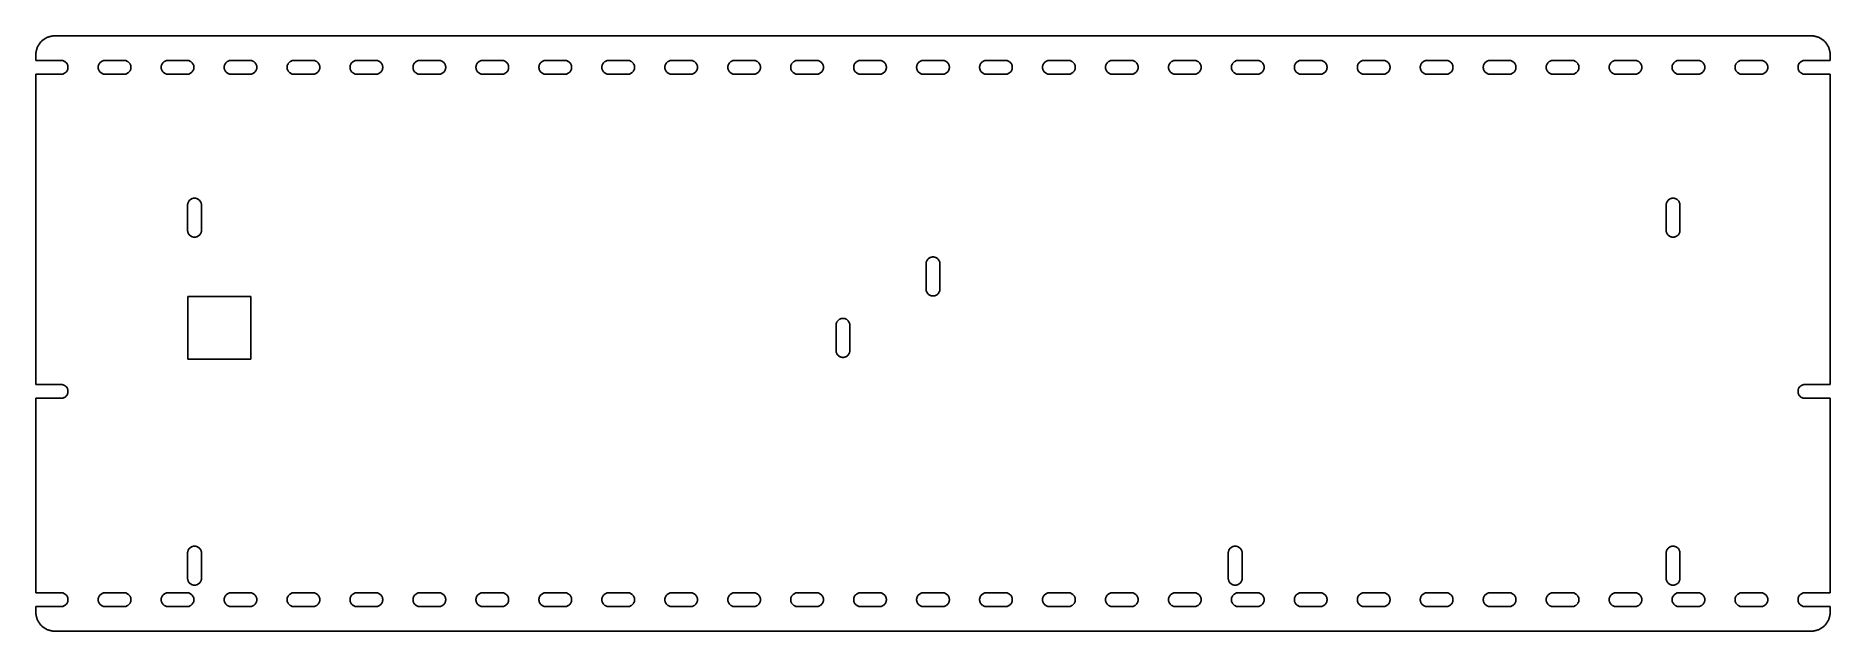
# Model space of a CAD drawing. Header units: metres. Extents: x -142 to 142, y -47 to 47.
import ezdxf

# ---------------------------------------------------------------- set-up
doc = ezdxf.new("R2010")
doc.units = ezdxf.units.M

msp = doc.modelspace()

# ---------------------------------------------------------------- linework, layer by layer
for p, q in [((-142.191, 45.6269), (-142.233, 45.5381)), ((-142.146, 45.7142), (-142.191, 45.6269)), ((-142.098, 45.8), (-142.146, 45.7142)), ((-142.048, 45.8842), (-142.098, 45.8)), ((-141.994, 45.9667), (-142.048, 45.8842)), ((-141.939, 46.0474), (-141.994, 45.9667)), ((-141.88, 46.1263), (-141.939, 46.0474)), ((-141.819, 46.2032), (-141.88, 46.1263)), ((-141.756, 46.278), (-141.819, 46.2032)), ((-141.69, 46.3508), (-141.756, 46.278)), ((-141.621, 46.4213), (-141.69, 46.3508)), ((-141.551, 46.4896), (-141.621, 46.4213)), ((-141.478, 46.5555), (-141.551, 46.4896)), ((-141.403, 46.619), (-141.478, 46.5555)), ((-141.326, 46.6801), (-141.403, 46.619)), ((-141.247, 46.7385), (-141.326, 46.6801)), ((-141.167, 46.7944), (-141.247, 46.7385)), ((-141.084, 46.8476), (-141.167, 46.7944)), ((-141, 46.8981), (-141.084, 46.8476)), ((-140.914, 46.9458), (-141, 46.8981)), ((-140.827, 46.9906), (-140.914, 46.9458)), ((-140.738, 47.0326), (-140.827, 46.9906)), ((-140.648, 47.0716), (-140.738, 47.0326)), ((-140.557, 47.1077), (-140.648, 47.0716)), ((-140.464, 47.1408), (-140.557, 47.1077)), ((-140.371, 47.1708), (-140.464, 47.1408)), ((-140.276, 47.1978), (-140.371, 47.1708)), ((-140.181, 47.2216), (-140.276, 47.1978)), ((-140.085, 47.2424), (-140.181, 47.2216)), ((-139.989, 47.2599), (-140.085, 47.2424)), ((-139.892, 47.2743), (-139.989, 47.2599)), ((-139.794, 47.2856), (-139.892, 47.2743)), ((-139.696, 47.2936), (-139.794, 47.2856)), ((-139.598, 47.2984), (-139.696, 47.2936)), ((-139.5, 47.3), (-139.598, 47.2984)), ((139.5, 47.3), (-139.5, 47.3)), ((139.598, 47.2984), (139.5, 47.3)), ((139.696, 47.2936), (139.598, 47.2984)), ((139.794, 47.2856), (139.696, 47.2936)), ((139.892, 47.2743), (139.794, 47.2856)), ((139.989, 47.2599), (139.892, 47.2743)), ((140.085, 47.2424), (139.989, 47.2599)), ((140.181, 47.2216), (140.085, 47.2424)), ((140.276, 47.1978), (140.181, 47.2216)), ((140.371, 47.1708), (140.276, 47.1978)), ((140.464, 47.1408), (140.371, 47.1708)), ((140.557, 47.1077), (140.464, 47.1408)), ((140.648, 47.0716), (140.557, 47.1077)), ((140.738, 47.0326), (140.648, 47.0716)), ((140.827, 46.9906), (140.738, 47.0326)), ((140.914, 46.9458), (140.827, 46.9906)), ((141, 46.8981), (140.914, 46.9458)), ((141.084, 46.8476), (141, 46.8981)), ((141.167, 46.7944), (141.084, 46.8476)), ((141.247, 46.7385), (141.167, 46.7944)), ((141.326, 46.6801), (141.247, 46.7385)), ((141.403, 46.619), (141.326, 46.6801)), ((141.478, 46.5555), (141.403, 46.619)), ((141.551, 46.4896), (141.478, 46.5555)), ((141.621, 46.4213), (141.551, 46.4896)), ((141.69, 46.3508), (141.621, 46.4213)), ((141.756, 46.278), (141.69, 46.3508)), ((141.819, 46.2032), (141.756, 46.278)), ((141.88, 46.1263), (141.819, 46.2032)), ((141.939, 46.0474), (141.88, 46.1263)), ((141.994, 45.9667), (141.939, 46.0474)), ((142.048, 45.8842), (141.994, 45.9667)), ((142.098, 45.8), (142.048, 45.8842)), ((142.146, 45.7142), (142.098, 45.8)), ((142.191, 45.6269), (142.146, 45.7142)), ((142.233, 45.5381), (142.191, 45.6269)), ((-142.498, 44.3981), (-142.5, 44.3)), ((-142.5, 44.3), (-142.5, 43.4)), ((-142.5, 43.4), (-138.5, 43.4)), ((-142.494, 44.4962), (-142.498, 44.3981)), ((-142.486, 44.594), (-142.494, 44.4962)), ((-142.474, 44.6916), (-142.486, 44.594)), ((-142.46, 44.7887), (-142.474, 44.6916)), ((-142.442, 44.8853), (-142.46, 44.7887)), ((-142.422, 44.9812), (-142.442, 44.8853)), ((-142.398, 45.0764), (-142.422, 44.9812)), ((-142.371, 45.1709), (-142.398, 45.0764)), ((-142.341, 45.2643), (-142.371, 45.1709)), ((-142.308, 45.3568), (-142.341, 45.2643)), ((-142.272, 45.448), (-142.308, 45.3568)), ((-142.233, 45.5381), (-142.272, 45.448)), ((-138.5, 43.4), (-138.404, 43.3958)), ((-138.404, 43.3958), (-138.309, 43.3833)), ((-138.309, 43.3833), (-138.215, 43.3625)), ((-138.215, 43.3625), (-138.124, 43.3336)), ((-138.124, 43.3336), (-138.035, 43.2969)), ((-138.035, 43.2969), (-137.95, 43.2526)), ((-137.95, 43.2526), (-137.869, 43.2011)), ((-137.869, 43.2011), (-137.793, 43.1426)), ((-137.793, 43.1426), (-137.722, 43.0778)), ((-137.722, 43.0778), (-137.657, 43.0071)), ((-137.657, 43.0071), (-137.599, 42.9309)), ((-137.599, 42.9309), (-137.547, 42.85)), ((-137.547, 42.85), (-137.503, 42.7649)), ((-137.503, 42.7649), (-137.466, 42.6762)), ((-132.534, 42.6762), (-132.497, 42.7649)), ((-132.497, 42.7649), (-132.453, 42.85)), ((-132.453, 42.85), (-132.401, 42.9309)), ((-132.401, 42.9309), (-132.343, 43.0071)), ((-132.343, 43.0071), (-132.278, 43.0778)), ((-132.278, 43.0778), (-132.207, 43.1426)), ((-132.207, 43.1426), (-132.131, 43.2011)), ((-132.131, 43.2011), (-132.05, 43.2526)), ((-132.05, 43.2526), (-131.965, 43.2969)), ((-131.965, 43.2969), (-131.876, 43.3336)), ((-131.876, 43.3336), (-131.785, 43.3625)), ((-131.785, 43.3625), (-131.691, 43.3833)), ((-131.691, 43.3833), (-131.596, 43.3958)), ((-131.596, 43.3958), (-131.5, 43.4)), ((-131.5, 43.4), (-128.5, 43.4)), ((-128.5, 43.4), (-128.404, 43.3958)), ((-128.404, 43.3958), (-128.309, 43.3833)), ((-128.309, 43.3833), (-128.215, 43.3625)), ((-128.215, 43.3625), (-128.124, 43.3336)), ((-128.124, 43.3336), (-128.035, 43.2969)), ((-128.035, 43.2969), (-127.95, 43.2526)), ((-127.95, 43.2526), (-127.869, 43.2011)), ((-127.869, 43.2011), (-127.793, 43.1426)), ((-127.793, 43.1426), (-127.722, 43.0778)), ((-127.722, 43.0778), (-127.657, 43.0071)), ((-127.657, 43.0071), (-127.599, 42.9309)), ((-127.599, 42.9309), (-127.547, 42.85)), ((-127.547, 42.85), (-127.503, 42.7649)), ((-127.503, 42.7649), (-127.466, 42.6762)), ((-122.534, 42.6762), (-122.497, 42.7649)), ((-122.497, 42.7649), (-122.453, 42.85)), ((-122.453, 42.85), (-122.401, 42.9309)), ((-122.401, 42.9309), (-122.343, 43.0071)), ((-122.343, 43.0071), (-122.278, 43.0778)), ((-122.278, 43.0778), (-122.207, 43.1426)), ((-122.207, 43.1426), (-122.131, 43.2011)), ((-122.131, 43.2011), (-122.05, 43.2526)), ((-122.05, 43.2526), (-121.965, 43.2969)), ((-121.965, 43.2969), (-121.876, 43.3336)), ((-121.876, 43.3336), (-121.785, 43.3625)), ((-121.785, 43.3625), (-121.691, 43.3833)), ((-121.691, 43.3833), (-121.596, 43.3958)), ((-121.596, 43.3958), (-121.5, 43.4)), ((-121.5, 43.4), (-118.5, 43.4)), ((-118.5, 43.4), (-118.404, 43.3958)), ((-118.404, 43.3958), (-118.309, 43.3833)), ((-118.309, 43.3833), (-118.215, 43.3625)), ((-118.215, 43.3625), (-118.124, 43.3336)), ((-118.124, 43.3336), (-118.035, 43.2969)), ((-118.035, 43.2969), (-117.95, 43.2526)), ((-117.95, 43.2526), (-117.869, 43.2011)), ((-117.869, 43.2011), (-117.793, 43.1426)), ((-117.793, 43.1426), (-117.722, 43.0778)), ((-117.722, 43.0778), (-117.657, 43.0071)), ((-117.657, 43.0071), (-117.599, 42.9309)), ((-117.599, 42.9309), (-117.547, 42.85)), ((-117.547, 42.85), (-117.503, 42.7649)), ((-117.503, 42.7649), (-117.466, 42.6762)), ((-112.534, 42.6762), (-112.497, 42.7649)), ((-112.497, 42.7649), (-112.453, 42.85)), ((-112.453, 42.85), (-112.401, 42.9309)), ((-112.401, 42.9309), (-112.343, 43.0071)), ((-112.343, 43.0071), (-112.278, 43.0778)), ((-112.278, 43.0778), (-112.207, 43.1426)), ((-112.207, 43.1426), (-112.131, 43.2011)), ((-112.131, 43.2011), (-112.05, 43.2526)), ((-112.05, 43.2526), (-111.965, 43.2969)), ((-111.965, 43.2969), (-111.876, 43.3336)), ((-111.876, 43.3336), (-111.785, 43.3625)), ((-111.785, 43.3625), (-111.691, 43.3833)), ((-111.691, 43.3833), (-111.596, 43.3958)), ((-111.596, 43.3958), (-111.5, 43.4)), ((-111.5, 43.4), (-108.5, 43.4)), ((-108.5, 43.4), (-108.404, 43.3958)), ((-108.404, 43.3958), (-108.309, 43.3833)), ((-108.309, 43.3833), (-108.215, 43.3625)), ((-108.215, 43.3625), (-108.124, 43.3336)), ((-108.124, 43.3336), (-108.035, 43.2969)), ((-108.035, 43.2969), (-107.95, 43.2526)), ((-107.95, 43.2526), (-107.869, 43.2011)), ((-107.869, 43.2011), (-107.793, 43.1426)), ((-107.793, 43.1426), (-107.722, 43.0778)), ((-107.722, 43.0778), (-107.657, 43.0071)), ((-107.657, 43.0071), (-107.599, 42.9309)), ((-107.599, 42.9309), (-107.547, 42.85)), ((-107.547, 42.85), (-107.503, 42.7649)), ((-107.503, 42.7649), (-107.466, 42.6762)), ((-102.534, 42.6762), (-102.497, 42.7649)), ((-102.497, 42.7649), (-102.453, 42.85)), ((-102.453, 42.85), (-102.401, 42.9309)), ((-102.401, 42.9309), (-102.343, 43.0071)), ((-102.343, 43.0071), (-102.278, 43.0778)), ((-102.278, 43.0778), (-102.207, 43.1426)), ((-102.207, 43.1426), (-102.131, 43.2011)), ((-102.131, 43.2011), (-102.05, 43.2526)), ((-102.05, 43.2526), (-101.965, 43.2969)), ((-101.965, 43.2969), (-101.876, 43.3336)), ((-101.876, 43.3336), (-101.785, 43.3625)), ((-101.785, 43.3625), (-101.691, 43.3833)), ((-101.691, 43.3833), (-101.596, 43.3958)), ((-101.596, 43.3958), (-101.5, 43.4)), ((-101.5, 43.4), (-98.5, 43.4)), ((-98.5, 43.4), (-98.4041, 43.3958)), ((-98.4041, 43.3958), (-98.309, 43.3833)), ((-98.309, 43.3833), (-98.2153, 43.3625)), ((-98.2153, 43.3625), (-98.1238, 43.3336)), ((-98.1238, 43.3336), (-98.0351, 43.2969)), ((-98.0351, 43.2969), (-97.95, 43.2526)), ((-97.95, 43.2526), (-97.8691, 43.2011)), ((-97.8691, 43.2011), (-97.7929, 43.1426)), ((-97.7929, 43.1426), (-97.7222, 43.0778)), ((-97.7222, 43.0778), (-97.6573, 43.0071)), ((-97.6573, 43.0071), (-97.5989, 42.9309)), ((-97.5989, 42.9309), (-97.5474, 42.85)), ((-97.5474, 42.85), (-97.5031, 42.7649)), ((-97.5031, 42.7649), (-97.4663, 42.6762)), ((-92.5337, 42.6762), (-92.4969, 42.7649)), ((-92.4969, 42.7649), (-92.4526, 42.85)), ((-92.4526, 42.85), (-92.4011, 42.9309)), ((-92.4011, 42.9309), (-92.3427, 43.0071)), ((-92.3427, 43.0071), (-92.2778, 43.0778)), ((-92.2778, 43.0778), (-92.2071, 43.1426)), ((-92.2071, 43.1426), (-92.1309, 43.2011)), ((-92.1309, 43.2011), (-92.05, 43.2526)), ((-92.05, 43.2526), (-91.9649, 43.2969)), ((-91.9649, 43.2969), (-91.8762, 43.3336)), ((-91.8762, 43.3336), (-91.7847, 43.3625)), ((-91.7847, 43.3625), (-91.691, 43.3833)), ((-91.691, 43.3833), (-91.5959, 43.3958)), ((-91.5959, 43.3958), (-91.5, 43.4)), ((-91.5, 43.4), (-88.5, 43.4)), ((-88.5, 43.4), (-88.4041, 43.3958)), ((-88.4041, 43.3958), (-88.309, 43.3833)), ((-88.309, 43.3833), (-88.2153, 43.3625)), ((-88.2153, 43.3625), (-88.1238, 43.3336)), ((-88.1238, 43.3336), (-88.0351, 43.2969)), ((-88.0351, 43.2969), (-87.95, 43.2526)), ((-87.95, 43.2526), (-87.8691, 43.2011)), ((-87.8691, 43.2011), (-87.7929, 43.1426)), ((-87.7929, 43.1426), (-87.7222, 43.0778)), ((-87.7222, 43.0778), (-87.6573, 43.0071)), ((-87.6573, 43.0071), (-87.5989, 42.9309)), ((-87.5989, 42.9309), (-87.5474, 42.85)), ((-87.5474, 42.85), (-87.5031, 42.7649)), ((-87.5031, 42.7649), (-87.4663, 42.6762)), ((-82.5337, 42.6762), (-82.4969, 42.7649)), ((-82.4969, 42.7649), (-82.4526, 42.85)), ((-82.4526, 42.85), (-82.4011, 42.9309)), ((-82.4011, 42.9309), (-82.3427, 43.0071)), ((-82.3427, 43.0071), (-82.2778, 43.0778)), ((-82.2778, 43.0778), (-82.2071, 43.1426)), ((-82.2071, 43.1426), (-82.1309, 43.2011)), ((-82.1309, 43.2011), (-82.05, 43.2526)), ((-82.05, 43.2526), (-81.9649, 43.2969)), ((-81.9649, 43.2969), (-81.8762, 43.3336)), ((-81.8762, 43.3336), (-81.7847, 43.3625)), ((-81.7847, 43.3625), (-81.691, 43.3833)), ((-81.691, 43.3833), (-81.5959, 43.3958)), ((-81.5959, 43.3958), (-81.5, 43.4)), ((-81.5, 43.4), (-78.5, 43.4)), ((-78.5, 43.4), (-78.4041, 43.3958)), ((-78.4041, 43.3958), (-78.309, 43.3833)), ((-78.309, 43.3833), (-78.2153, 43.3625)), ((-78.2153, 43.3625), (-78.1238, 43.3336)), ((-78.1238, 43.3336), (-78.0351, 43.2969)), ((-78.0351, 43.2969), (-77.95, 43.2526)), ((-77.95, 43.2526), (-77.8691, 43.2011)), ((-77.8691, 43.2011), (-77.7929, 43.1426)), ((-77.7929, 43.1426), (-77.7222, 43.0778)), ((-77.7222, 43.0778), (-77.6573, 43.0071)), ((-77.6573, 43.0071), (-77.5989, 42.9309)), ((-77.5989, 42.9309), (-77.5474, 42.85)), ((-77.5474, 42.85), (-77.5031, 42.7649)), ((-77.5031, 42.7649), (-77.4663, 42.6762)), ((-72.5337, 42.6762), (-72.4969, 42.7649)), ((-72.4969, 42.7649), (-72.4526, 42.85)), ((-72.4526, 42.85), (-72.4011, 42.9309)), ((-72.4011, 42.9309), (-72.3427, 43.0071)), ((-72.3427, 43.0071), (-72.2778, 43.0778)), ((-72.2778, 43.0778), (-72.2071, 43.1426)), ((-72.2071, 43.1426), (-72.1309, 43.2011)), ((-72.1309, 43.2011), (-72.05, 43.2526)), ((-72.05, 43.2526), (-71.9649, 43.2969)), ((-71.9649, 43.2969), (-71.8762, 43.3336)), ((-71.8762, 43.3336), (-71.7847, 43.3625)), ((-71.7847, 43.3625), (-71.691, 43.3833)), ((-71.691, 43.3833), (-71.5959, 43.3958)), ((-71.5959, 43.3958), (-71.5, 43.4)), ((-71.5, 43.4), (-68.5, 43.4)), ((-68.5, 43.4), (-68.4041, 43.3958)), ((-68.4041, 43.3958), (-68.309, 43.3833)), ((-68.309, 43.3833), (-68.2153, 43.3625)), ((-68.2153, 43.3625), (-68.1238, 43.3336)), ((-68.1238, 43.3336), (-68.0351, 43.2969)), ((-68.0351, 43.2969), (-67.95, 43.2526)), ((-67.95, 43.2526), (-67.8691, 43.2011)), ((-67.8691, 43.2011), (-67.7929, 43.1426)), ((-67.7929, 43.1426), (-67.7222, 43.0778)), ((-67.7222, 43.0778), (-67.6573, 43.0071)), ((-67.6573, 43.0071), (-67.5989, 42.9309)), ((-67.5989, 42.9309), (-67.5474, 42.85)), ((-67.5474, 42.85), (-67.5031, 42.7649)), ((-67.5031, 42.7649), (-67.4663, 42.6762)), ((-62.5337, 42.6762), (-62.4969, 42.7649)), ((-62.4969, 42.7649), (-62.4526, 42.85)), ((-62.4526, 42.85), (-62.4011, 42.9309)), ((-62.4011, 42.9309), (-62.3426, 43.0071)), ((-62.3426, 43.0071), (-62.2778, 43.0778)), ((-62.2778, 43.0778), (-62.2071, 43.1426)), ((-62.2071, 43.1426), (-62.1309, 43.2011)), ((-62.1309, 43.2011), (-62.05, 43.2526)), ((-62.05, 43.2526), (-61.9649, 43.2969)), ((-61.9649, 43.2969), (-61.8762, 43.3336)), ((-61.8762, 43.3336), (-61.7847, 43.3625)), ((-61.7847, 43.3625), (-61.691, 43.3833)), ((-61.691, 43.3833), (-61.5959, 43.3958)), ((-61.5959, 43.3958), (-61.5, 43.4)), ((-61.5, 43.4), (-58.5, 43.4)), ((-58.5, 43.4), (-58.4041, 43.3958)), ((-58.4041, 43.3958), (-58.309, 43.3833)), ((-58.309, 43.3833), (-58.2153, 43.3625)), ((-58.2153, 43.3625), (-58.1238, 43.3336)), ((-58.1238, 43.3336), (-58.0351, 43.2969)), ((-58.0351, 43.2969), (-57.95, 43.2526)), ((-57.95, 43.2526), (-57.8691, 43.2011)), ((-57.8691, 43.2011), (-57.7929, 43.1426)), ((-57.7929, 43.1426), (-57.7222, 43.0778)), ((-57.7222, 43.0778), (-57.6573, 43.0071)), ((-57.6573, 43.0071), (-57.5989, 42.9309)), ((-57.5989, 42.9309), (-57.5474, 42.85)), ((-57.5474, 42.85), (-57.5031, 42.7649)), ((-57.5031, 42.7649), (-57.4663, 42.6762)), ((-52.5337, 42.6762), (-52.4969, 42.7649)), ((-52.4969, 42.7649), (-52.4526, 42.85)), ((-52.4526, 42.85), (-52.4011, 42.9309)), ((-52.4011, 42.9309), (-52.3426, 43.0071)), ((-52.3426, 43.0071), (-52.2778, 43.0778)), ((-52.2778, 43.0778), (-52.2071, 43.1426)), ((-52.2071, 43.1426), (-52.1309, 43.2011)), ((-52.1309, 43.2011), (-52.05, 43.2526)), ((-52.05, 43.2526), (-51.9649, 43.2969)), ((-51.9649, 43.2969), (-51.8762, 43.3336)), ((-51.8762, 43.3336), (-51.7847, 43.3625)), ((-51.7847, 43.3625), (-51.691, 43.3833)), ((-51.691, 43.3833), (-51.5959, 43.3958)), ((-51.5959, 43.3958), (-51.5, 43.4)), ((-51.5, 43.4), (-48.5, 43.4)), ((-48.5, 43.4), (-48.4041, 43.3958)), ((-48.4041, 43.3958), (-48.309, 43.3833)), ((-48.309, 43.3833), (-48.2153, 43.3625)), ((-48.2153, 43.3625), (-48.1238, 43.3336)), ((-48.1238, 43.3336), (-48.0351, 43.2969)), ((-48.0351, 43.2969), (-47.95, 43.2526)), ((-47.95, 43.2526), (-47.8691, 43.2011)), ((-47.8691, 43.2011), (-47.7929, 43.1426)), ((-47.7929, 43.1426), (-47.7222, 43.0778)), ((-47.7222, 43.0778), (-47.6573, 43.0071)), ((-47.6573, 43.0071), (-47.5989, 42.9309)), ((-47.5989, 42.9309), (-47.5474, 42.85)), ((-47.5474, 42.85), (-47.5031, 42.7649)), ((-47.5031, 42.7649), (-47.4663, 42.6762)), ((-42.5337, 42.6762), (-42.4969, 42.7649)), ((-42.4969, 42.7649), (-42.4526, 42.85)), ((-42.4526, 42.85), (-42.4011, 42.9309)), ((-42.4011, 42.9309), (-42.3426, 43.0071)), ((-42.3426, 43.0071), (-42.2778, 43.0778)), ((-42.2778, 43.0778), (-42.2071, 43.1426)), ((-42.2071, 43.1426), (-42.1309, 43.2011)), ((-42.1309, 43.2011), (-42.05, 43.2526)), ((-42.05, 43.2526), (-41.9649, 43.2969)), ((-41.9649, 43.2969), (-41.8762, 43.3336)), ((-41.8762, 43.3336), (-41.7847, 43.3625)), ((-41.7847, 43.3625), (-41.691, 43.3833)), ((-41.691, 43.3833), (-41.5959, 43.3958)), ((-41.5959, 43.3958), (-41.5, 43.4)), ((-41.5, 43.4), (-38.5, 43.4)), ((-38.5, 43.4), (-38.4041, 43.3958)), ((-38.4041, 43.3958), (-38.309, 43.3833)), ((-38.309, 43.3833), (-38.2153, 43.3625)), ((-38.2153, 43.3625), (-38.1238, 43.3336)), ((-38.1238, 43.3336), (-38.0351, 43.2969)), ((-38.0351, 43.2969), (-37.95, 43.2526)), ((-37.95, 43.2526), (-37.8691, 43.2011)), ((-37.8691, 43.2011), (-37.7929, 43.1426)), ((-37.7929, 43.1426), (-37.7222, 43.0778)), ((-37.7222, 43.0778), (-37.6573, 43.0071)), ((-37.6573, 43.0071), (-37.5989, 42.9309)), ((-37.5989, 42.9309), (-37.5474, 42.85)), ((-37.5474, 42.85), (-37.5031, 42.7649)), ((-37.5031, 42.7649), (-37.4663, 42.6762)), ((-32.5337, 42.6762), (-32.4969, 42.7649)), ((-32.4969, 42.7649), (-32.4526, 42.85)), ((-32.4526, 42.85), (-32.4011, 42.9309)), ((-32.4011, 42.9309), (-32.3426, 43.0071)), ((-32.3426, 43.0071), (-32.2778, 43.0778)), ((-32.2778, 43.0778), (-32.2071, 43.1426)), ((-32.2071, 43.1426), (-32.1309, 43.2011)), ((-32.1309, 43.2011), (-32.05, 43.2526)), ((-32.05, 43.2526), (-31.9649, 43.2969)), ((-31.9649, 43.2969), (-31.8762, 43.3336)), ((-31.8762, 43.3336), (-31.7847, 43.3625)), ((-31.7847, 43.3625), (-31.691, 43.3833)), ((-31.691, 43.3833), (-31.5959, 43.3958)), ((-31.5959, 43.3958), (-31.5, 43.4)), ((-31.5, 43.4), (-28.5, 43.4)), ((-28.5, 43.4), (-28.4041, 43.3958)), ((-28.4041, 43.3958), (-28.309, 43.3833)), ((-28.309, 43.3833), (-28.2153, 43.3625)), ((-28.2153, 43.3625), (-28.1238, 43.3336)), ((-28.1238, 43.3336), (-28.0351, 43.2969)), ((-28.0351, 43.2969), (-27.95, 43.2526)), ((-27.95, 43.2526), (-27.8691, 43.2011)), ((-27.8691, 43.2011), (-27.7929, 43.1426)), ((-27.7929, 43.1426), (-27.7222, 43.0778)), ((-27.7222, 43.0778), (-27.6573, 43.0071)), ((-27.6573, 43.0071), (-27.5989, 42.9309)), ((-27.5989, 42.9309), (-27.5474, 42.85)), ((-27.5474, 42.85), (-27.5031, 42.7649)), ((-27.5031, 42.7649), (-27.4663, 42.6762)), ((-22.5337, 42.6762), (-22.4969, 42.7649)), ((-22.4969, 42.7649), (-22.4526, 42.85)), ((-22.4526, 42.85), (-22.4011, 42.9309)), ((-22.4011, 42.9309), (-22.3426, 43.0071)), ((-22.3426, 43.0071), (-22.2778, 43.0778)), ((-22.2778, 43.0778), (-22.2071, 43.1426)), ((-22.2071, 43.1426), (-22.1309, 43.2011)), ((-22.1309, 43.2011), (-22.05, 43.2526)), ((-22.05, 43.2526), (-21.9649, 43.2969)), ((-21.9649, 43.2969), (-21.8762, 43.3336)), ((-21.8762, 43.3336), (-21.7847, 43.3625)), ((-21.7847, 43.3625), (-21.691, 43.3833)), ((-21.691, 43.3833), (-21.5959, 43.3958)), ((-21.5959, 43.3958), (-21.5, 43.4)), ((-21.5, 43.4), (-18.5, 43.4)), ((-18.5, 43.4), (-18.4041, 43.3958)), ((-18.4041, 43.3958), (-18.309, 43.3833)), ((-18.309, 43.3833), (-18.2153, 43.3625)), ((-18.2153, 43.3625), (-18.1238, 43.3336)), ((-18.1238, 43.3336), (-18.0351, 43.2969)), ((-18.0351, 43.2969), (-17.95, 43.2526)), ((-17.95, 43.2526), (-17.8691, 43.2011)), ((-17.8691, 43.2011), (-17.7929, 43.1426)), ((-17.7929, 43.1426), (-17.7222, 43.0778)), ((-17.7222, 43.0778), (-17.6573, 43.0071)), ((-17.6573, 43.0071), (-17.5989, 42.9309)), ((-17.5989, 42.9309), (-17.5474, 42.85)), ((-17.5474, 42.85), (-17.5031, 42.7649)), ((-17.5031, 42.7649), (-17.4663, 42.6762)), ((-12.5337, 42.6762), (-12.4969, 42.7649)), ((-12.4969, 42.7649), (-12.4526, 42.85)), ((-12.4526, 42.85), (-12.4011, 42.9309)), ((-12.4011, 42.9309), (-12.3426, 43.0071)), ((-12.3426, 43.0071), (-12.2778, 43.0778)), ((-12.2778, 43.0778), (-12.2071, 43.1426)), ((-12.2071, 43.1426), (-12.1309, 43.2011)), ((-12.1309, 43.2011), (-12.05, 43.2526)), ((-12.05, 43.2526), (-11.9649, 43.2969)), ((-11.9649, 43.2969), (-11.8762, 43.3336)), ((-11.8762, 43.3336), (-11.7847, 43.3625)), ((-11.7847, 43.3625), (-11.691, 43.3833)), ((-11.691, 43.3833), (-11.5959, 43.3958)), ((-11.5959, 43.3958), (-11.5, 43.4)), ((-11.5, 43.4), (-8.5, 43.4)), ((-8.5, 43.4), (-8.40413, 43.3958)), ((-8.40413, 43.3958), (-8.30898, 43.3833)), ((-8.30898, 43.3833), (-8.21529, 43.3625)), ((-8.21529, 43.3625), (-8.12376, 43.3336)), ((-8.12376, 43.3336), (-8.03511, 43.2969)), ((-8.03511, 43.2969), (-7.95, 43.2526)), ((-7.95, 43.2526), (-7.86906, 43.2011)), ((-7.86906, 43.2011), (-7.79292, 43.1426)), ((-7.79292, 43.1426), (-7.72218, 43.0778)), ((-7.72218, 43.0778), (-7.65735, 43.0071)), ((-7.65735, 43.0071), (-7.59892, 42.9309)), ((-7.59892, 42.9309), (-7.54736, 42.85)), ((-7.54736, 42.85), (-7.50305, 42.7649)), ((-7.50305, 42.7649), (-7.46632, 42.6762)), ((-2.53366, 42.6762), (-2.49693, 42.7649)), ((-2.49693, 42.7649), (-2.45262, 42.85)), ((-2.45262, 42.85), (-2.40106, 42.9309)), ((-2.40106, 42.9309), (-2.34264, 43.0071)), ((-2.34264, 43.0071), (-2.27782, 43.0778)), ((-2.27782, 43.0778), (-2.20706, 43.1426)), ((-2.20706, 43.1426), (-2.13092, 43.2011)), ((-2.13092, 43.2011), (-2.04999, 43.2526)), ((-2.04999, 43.2526), (-1.96487, 43.2969)), ((-1.96487, 43.2969), (-1.87622, 43.3336)), ((-1.87622, 43.3336), (-1.7847, 43.3625)), ((-1.7847, 43.3625), (-1.69101, 43.3833)), ((-1.69101, 43.3833), (-1.59587, 43.3958)), ((-1.59587, 43.3958), (-1.5, 43.4)), ((-1.5, 43.4), (1.5, 43.4)), ((1.5, 43.4), (1.59587, 43.3958)), ((1.59587, 43.3958), (1.69101, 43.3833)), ((1.69101, 43.3833), (1.7847, 43.3625)), ((1.7847, 43.3625), (1.87622, 43.3336)), ((1.87622, 43.3336), (1.96487, 43.2969)), ((1.96487, 43.2969), (2.04999, 43.2526)), ((2.04999, 43.2526), (2.13092, 43.2011)), ((2.13092, 43.2011), (2.20706, 43.1426)), ((2.20706, 43.1426), (2.27782, 43.0778)), ((2.27782, 43.0778), (2.34264, 43.0071)), ((2.34264, 43.0071), (2.40106, 42.9309)), ((2.40106, 42.9309), (2.45262, 42.85)), ((2.45262, 42.85), (2.49693, 42.7649)), ((2.49693, 42.7649), (2.53366, 42.6762)), ((7.46632, 42.6762), (7.50305, 42.7649)), ((7.50305, 42.7649), (7.54736, 42.85)), ((7.54736, 42.85), (7.59892, 42.9309)), ((7.59892, 42.9309), (7.65735, 43.0071)), ((7.65735, 43.0071), (7.72218, 43.0778)), ((7.72218, 43.0778), (7.79292, 43.1426)), ((7.79292, 43.1426), (7.86906, 43.2011)), ((7.86906, 43.2011), (7.95, 43.2526)), ((7.95, 43.2526), (8.03511, 43.2969)), ((8.03511, 43.2969), (8.12376, 43.3336)), ((8.12376, 43.3336), (8.21529, 43.3625)), ((8.21529, 43.3625), (8.30898, 43.3833)), ((8.30898, 43.3833), (8.40413, 43.3958)), ((8.40413, 43.3958), (8.5, 43.4)), ((8.5, 43.4), (11.5, 43.4)), ((11.5, 43.4), (11.5959, 43.3958)), ((11.5959, 43.3958), (11.691, 43.3833)), ((11.691, 43.3833), (11.7847, 43.3625)), ((11.7847, 43.3625), (11.8762, 43.3336)), ((11.8762, 43.3336), (11.9649, 43.2969)), ((11.9649, 43.2969), (12.05, 43.2526)), ((12.05, 43.2526), (12.1309, 43.2011)), ((12.1309, 43.2011), (12.2071, 43.1426)), ((12.2071, 43.1426), (12.2778, 43.0778)), ((12.2778, 43.0778), (12.3426, 43.0071)), ((12.3426, 43.0071), (12.4011, 42.9309)), ((12.4011, 42.9309), (12.4526, 42.85)), ((12.4526, 42.85), (12.4969, 42.7649)), ((12.4969, 42.7649), (12.5337, 42.6762)), ((17.4663, 42.6762), (17.5031, 42.7649)), ((17.5031, 42.7649), (17.5474, 42.85)), ((17.5474, 42.85), (17.5989, 42.9309)), ((17.5989, 42.9309), (17.6573, 43.0071)), ((17.6573, 43.0071), (17.7222, 43.0778)), ((17.7222, 43.0778), (17.7929, 43.1426)), ((17.7929, 43.1426), (17.8691, 43.2011)), ((17.8691, 43.2011), (17.95, 43.2526)), ((17.95, 43.2526), (18.0351, 43.2969)), ((18.0351, 43.2969), (18.1238, 43.3336)), ((18.1238, 43.3336), (18.2153, 43.3625)), ((18.2153, 43.3625), (18.309, 43.3833)), ((18.309, 43.3833), (18.4041, 43.3958)), ((18.4041, 43.3958), (18.5, 43.4)), ((18.5, 43.4), (21.5, 43.4)), ((21.5, 43.4), (21.5959, 43.3958)), ((21.5959, 43.3958), (21.691, 43.3833)), ((21.691, 43.3833), (21.7847, 43.3625)), ((21.7847, 43.3625), (21.8762, 43.3336)), ((21.8762, 43.3336), (21.9649, 43.2969)), ((21.9649, 43.2969), (22.05, 43.2526)), ((22.05, 43.2526), (22.1309, 43.2011)), ((22.1309, 43.2011), (22.2071, 43.1426)), ((22.2071, 43.1426), (22.2778, 43.0778)), ((22.2778, 43.0778), (22.3426, 43.0071)), ((22.3426, 43.0071), (22.4011, 42.9309)), ((22.4011, 42.9309), (22.4526, 42.85)), ((22.4526, 42.85), (22.4969, 42.7649)), ((22.4969, 42.7649), (22.5337, 42.6762)), ((27.4663, 42.6762), (27.5031, 42.7649)), ((27.5031, 42.7649), (27.5474, 42.85)), ((27.5474, 42.85), (27.5989, 42.9309)), ((27.5989, 42.9309), (27.6573, 43.0071)), ((27.6573, 43.0071), (27.7222, 43.0778)), ((27.7222, 43.0778), (27.7929, 43.1426)), ((27.7929, 43.1426), (27.8691, 43.2011)), ((27.8691, 43.2011), (27.95, 43.2526)), ((27.95, 43.2526), (28.0351, 43.2969)), ((28.0351, 43.2969), (28.1238, 43.3336)), ((28.1238, 43.3336), (28.2153, 43.3625)), ((28.2153, 43.3625), (28.309, 43.3833)), ((28.309, 43.3833), (28.4041, 43.3958)), ((28.4041, 43.3958), (28.5, 43.4)), ((28.5, 43.4), (31.5, 43.4)), ((31.5, 43.4), (31.5959, 43.3958)), ((31.5959, 43.3958), (31.691, 43.3833)), ((31.691, 43.3833), (31.7847, 43.3625)), ((31.7847, 43.3625), (31.8762, 43.3336)), ((31.8762, 43.3336), (31.9649, 43.2969)), ((31.9649, 43.2969), (32.05, 43.2526)), ((32.05, 43.2526), (32.1309, 43.2011)), ((32.1309, 43.2011), (32.2071, 43.1426)), ((32.2071, 43.1426), (32.2778, 43.0778)), ((32.2778, 43.0778), (32.3426, 43.0071)), ((32.3426, 43.0071), (32.4011, 42.9309)), ((32.4011, 42.9309), (32.4526, 42.85)), ((32.4526, 42.85), (32.4969, 42.7649)), ((32.4969, 42.7649), (32.5337, 42.6762)), ((37.4663, 42.6762), (37.5031, 42.7649)), ((37.5031, 42.7649), (37.5474, 42.85)), ((37.5474, 42.85), (37.5989, 42.9309)), ((37.5989, 42.9309), (37.6573, 43.0071)), ((37.6573, 43.0071), (37.7222, 43.0778)), ((37.7222, 43.0778), (37.7929, 43.1426)), ((37.7929, 43.1426), (37.8691, 43.2011)), ((37.8691, 43.2011), (37.95, 43.2526)), ((37.95, 43.2526), (38.0351, 43.2969)), ((38.0351, 43.2969), (38.1238, 43.3336)), ((38.1238, 43.3336), (38.2153, 43.3625)), ((38.2153, 43.3625), (38.309, 43.3833)), ((38.309, 43.3833), (38.4041, 43.3958)), ((38.4041, 43.3958), (38.5, 43.4)), ((38.5, 43.4), (41.5, 43.4)), ((41.5, 43.4), (41.5959, 43.3958)), ((41.5959, 43.3958), (41.691, 43.3833)), ((41.691, 43.3833), (41.7847, 43.3625)), ((41.7847, 43.3625), (41.8762, 43.3336)), ((41.8762, 43.3336), (41.9649, 43.2969)), ((41.9649, 43.2969), (42.05, 43.2526)), ((42.05, 43.2526), (42.1309, 43.2011)), ((42.1309, 43.2011), (42.2071, 43.1426)), ((42.2071, 43.1426), (42.2778, 43.0778)), ((42.2778, 43.0778), (42.3426, 43.0071)), ((42.3426, 43.0071), (42.4011, 42.9309)), ((42.4011, 42.9309), (42.4526, 42.85)), ((42.4526, 42.85), (42.4969, 42.7649)), ((42.4969, 42.7649), (42.5337, 42.6762)), ((47.4663, 42.6762), (47.5031, 42.7649)), ((47.5031, 42.7649), (47.5474, 42.85)), ((47.5474, 42.85), (47.5989, 42.9309)), ((47.5989, 42.9309), (47.6573, 43.0071)), ((47.6573, 43.0071), (47.7222, 43.0778)), ((47.7222, 43.0778), (47.7929, 43.1426)), ((47.7929, 43.1426), (47.8691, 43.2011)), ((47.8691, 43.2011), (47.95, 43.2526)), ((47.95, 43.2526), (48.0351, 43.2969)), ((48.0351, 43.2969), (48.1238, 43.3336)), ((48.1238, 43.3336), (48.2153, 43.3625)), ((48.2153, 43.3625), (48.309, 43.3833)), ((48.309, 43.3833), (48.4041, 43.3958)), ((48.4041, 43.3958), (48.5, 43.4)), ((48.5, 43.4), (51.5, 43.4)), ((51.5, 43.4), (51.5959, 43.3958)), ((51.5959, 43.3958), (51.691, 43.3833)), ((51.691, 43.3833), (51.7847, 43.3625)), ((51.7847, 43.3625), (51.8762, 43.3336)), ((51.8762, 43.3336), (51.9649, 43.2969)), ((51.9649, 43.2969), (52.05, 43.2526)), ((52.05, 43.2526), (52.1309, 43.2011)), ((52.1309, 43.2011), (52.2071, 43.1426)), ((52.2071, 43.1426), (52.2778, 43.0778)), ((52.2778, 43.0778), (52.3426, 43.0071)), ((52.3426, 43.0071), (52.4011, 42.9309)), ((52.4011, 42.9309), (52.4526, 42.85)), ((52.4526, 42.85), (52.4969, 42.7649)), ((52.4969, 42.7649), (52.5337, 42.6762)), ((57.4663, 42.6762), (57.5031, 42.7649)), ((57.5031, 42.7649), (57.5474, 42.85)), ((57.5474, 42.85), (57.5989, 42.9309)), ((57.5989, 42.9309), (57.6573, 43.0071)), ((57.6573, 43.0071), (57.7222, 43.0778)), ((57.7222, 43.0778), (57.7929, 43.1426)), ((57.7929, 43.1426), (57.8691, 43.2011)), ((57.8691, 43.2011), (57.95, 43.2526)), ((57.95, 43.2526), (58.0351, 43.2969)), ((58.0351, 43.2969), (58.1238, 43.3336)), ((58.1238, 43.3336), (58.2153, 43.3625)), ((58.2153, 43.3625), (58.309, 43.3833)), ((58.309, 43.3833), (58.4041, 43.3958)), ((58.4041, 43.3958), (58.5, 43.4)), ((58.5, 43.4), (61.5, 43.4)), ((61.5, 43.4), (61.5959, 43.3958)), ((61.5959, 43.3958), (61.691, 43.3833)), ((61.691, 43.3833), (61.7847, 43.3625)), ((61.7847, 43.3625), (61.8762, 43.3336)), ((61.8762, 43.3336), (61.9649, 43.2969)), ((61.9649, 43.2969), (62.05, 43.2526)), ((62.05, 43.2526), (62.1309, 43.2011)), ((62.1309, 43.2011), (62.2071, 43.1426)), ((62.2071, 43.1426), (62.2778, 43.0778)), ((62.2778, 43.0778), (62.3426, 43.0071)), ((62.3426, 43.0071), (62.4011, 42.9309)), ((62.4011, 42.9309), (62.4526, 42.85)), ((62.4526, 42.85), (62.4969, 42.7649)), ((62.4969, 42.7649), (62.5337, 42.6762)), ((67.4663, 42.6762), (67.5031, 42.7649)), ((67.5031, 42.7649), (67.5474, 42.85)), ((67.5474, 42.85), (67.5989, 42.9309)), ((67.5989, 42.9309), (67.6573, 43.0071)), ((67.6573, 43.0071), (67.7222, 43.0778)), ((67.7222, 43.0778), (67.7929, 43.1426)), ((67.7929, 43.1426), (67.8691, 43.2011)), ((67.8691, 43.2011), (67.95, 43.2526)), ((67.95, 43.2526), (68.0351, 43.2969)), ((68.0351, 43.2969), (68.1238, 43.3336)), ((68.1238, 43.3336), (68.2153, 43.3625)), ((68.2153, 43.3625), (68.309, 43.3833)), ((68.309, 43.3833), (68.4041, 43.3958)), ((68.4041, 43.3958), (68.5, 43.4)), ((68.5, 43.4), (71.5, 43.4)), ((71.5, 43.4), (71.5959, 43.3958)), ((71.5959, 43.3958), (71.691, 43.3833)), ((71.691, 43.3833), (71.7847, 43.3625)), ((71.7847, 43.3625), (71.8762, 43.3336)), ((71.8762, 43.3336), (71.9649, 43.2969)), ((71.9649, 43.2969), (72.05, 43.2526)), ((72.05, 43.2526), (72.1309, 43.2011)), ((72.1309, 43.2011), (72.2071, 43.1426)), ((72.2071, 43.1426), (72.2778, 43.0778)), ((72.2778, 43.0778), (72.3427, 43.0071)), ((72.3427, 43.0071), (72.4011, 42.9309)), ((72.4011, 42.9309), (72.4526, 42.85)), ((72.4526, 42.85), (72.4969, 42.7649)), ((72.4969, 42.7649), (72.5337, 42.6762)), ((77.4663, 42.6762), (77.5031, 42.7649)), ((77.5031, 42.7649), (77.5474, 42.85)), ((77.5474, 42.85), (77.5989, 42.9309)), ((77.5989, 42.9309), (77.6573, 43.0071)), ((77.6573, 43.0071), (77.7222, 43.0778)), ((77.7222, 43.0778), (77.7929, 43.1426)), ((77.7929, 43.1426), (77.8691, 43.2011)), ((77.8691, 43.2011), (77.95, 43.2526)), ((77.95, 43.2526), (78.0351, 43.2969)), ((78.0351, 43.2969), (78.1238, 43.3336)), ((78.1238, 43.3336), (78.2153, 43.3625)), ((78.2153, 43.3625), (78.309, 43.3833)), ((78.309, 43.3833), (78.4041, 43.3958)), ((78.4041, 43.3958), (78.5, 43.4)), ((78.5, 43.4), (81.5, 43.4)), ((81.5, 43.4), (81.5959, 43.3958)), ((81.5959, 43.3958), (81.691, 43.3833)), ((81.691, 43.3833), (81.7847, 43.3625)), ((81.7847, 43.3625), (81.8762, 43.3336)), ((81.8762, 43.3336), (81.9649, 43.2969)), ((81.9649, 43.2969), (82.05, 43.2526)), ((82.05, 43.2526), (82.1309, 43.2011)), ((82.1309, 43.2011), (82.2071, 43.1426)), ((82.2071, 43.1426), (82.2778, 43.0778)), ((82.2778, 43.0778), (82.3427, 43.0071)), ((82.3427, 43.0071), (82.4011, 42.9309)), ((82.4011, 42.9309), (82.4526, 42.85)), ((82.4526, 42.85), (82.4969, 42.7649)), ((82.4969, 42.7649), (82.5337, 42.6762)), ((87.4663, 42.6762), (87.5031, 42.7649)), ((87.5031, 42.7649), (87.5474, 42.85)), ((87.5474, 42.85), (87.5989, 42.9309)), ((87.5989, 42.9309), (87.6573, 43.0071)), ((87.6573, 43.0071), (87.7222, 43.0778)), ((87.7222, 43.0778), (87.7929, 43.1426)), ((87.7929, 43.1426), (87.8691, 43.2011)), ((87.8691, 43.2011), (87.95, 43.2526)), ((87.95, 43.2526), (88.0351, 43.2969)), ((88.0351, 43.2969), (88.1238, 43.3336)), ((88.1238, 43.3336), (88.2153, 43.3625)), ((88.2153, 43.3625), (88.309, 43.3833)), ((88.309, 43.3833), (88.4041, 43.3958)), ((88.4041, 43.3958), (88.5, 43.4)), ((88.5, 43.4), (91.5, 43.4)), ((91.5, 43.4), (91.5959, 43.3958)), ((91.5959, 43.3958), (91.691, 43.3833)), ((91.691, 43.3833), (91.7847, 43.3625)), ((91.7847, 43.3625), (91.8762, 43.3336)), ((91.8762, 43.3336), (91.9649, 43.2969)), ((91.9649, 43.2969), (92.05, 43.2526)), ((92.05, 43.2526), (92.1309, 43.2011)), ((92.1309, 43.2011), (92.2071, 43.1426)), ((92.2071, 43.1426), (92.2778, 43.0778)), ((92.2778, 43.0778), (92.3427, 43.0071)), ((92.3427, 43.0071), (92.4011, 42.9309)), ((92.4011, 42.9309), (92.4526, 42.85)), ((92.4526, 42.85), (92.4969, 42.7649)), ((92.4969, 42.7649), (92.5337, 42.6762)), ((97.4663, 42.6762), (97.5031, 42.7649)), ((97.5031, 42.7649), (97.5474, 42.85)), ((97.5474, 42.85), (97.5989, 42.9309)), ((97.5989, 42.9309), (97.6573, 43.0071)), ((97.6573, 43.0071), (97.7222, 43.0778)), ((97.7222, 43.0778), (97.7929, 43.1426)), ((97.7929, 43.1426), (97.8691, 43.2011)), ((97.8691, 43.2011), (97.95, 43.2526)), ((97.95, 43.2526), (98.0351, 43.2969)), ((98.0351, 43.2969), (98.1238, 43.3336)), ((98.1238, 43.3336), (98.2153, 43.3625)), ((98.2153, 43.3625), (98.309, 43.3833)), ((98.309, 43.3833), (98.4041, 43.3958)), ((98.4041, 43.3958), (98.5, 43.4)), ((98.5, 43.4), (101.5, 43.4)), ((101.5, 43.4), (101.596, 43.3958)), ((101.596, 43.3958), (101.691, 43.3833)), ((101.691, 43.3833), (101.785, 43.3625)), ((101.785, 43.3625), (101.876, 43.3336)), ((101.876, 43.3336), (101.965, 43.2969)), ((101.965, 43.2969), (102.05, 43.2526)), ((102.05, 43.2526), (102.131, 43.2011)), ((102.131, 43.2011), (102.207, 43.1426)), ((102.207, 43.1426), (102.278, 43.0778)), ((102.278, 43.0778), (102.343, 43.0071)), ((102.343, 43.0071), (102.401, 42.9309)), ((102.401, 42.9309), (102.453, 42.85)), ((102.453, 42.85), (102.497, 42.7649)), ((102.497, 42.7649), (102.534, 42.6762)), ((107.466, 42.6762), (107.503, 42.7649)), ((107.503, 42.7649), (107.547, 42.85)), ((107.547, 42.85), (107.599, 42.9309)), ((107.599, 42.9309), (107.657, 43.0071)), ((107.657, 43.0071), (107.722, 43.0778)), ((107.722, 43.0778), (107.793, 43.1426)), ((107.793, 43.1426), (107.869, 43.2011)), ((107.869, 43.2011), (107.95, 43.2526)), ((107.95, 43.2526), (108.035, 43.2969)), ((108.035, 43.2969), (108.124, 43.3336)), ((108.124, 43.3336), (108.215, 43.3625)), ((108.215, 43.3625), (108.309, 43.3833)), ((108.309, 43.3833), (108.404, 43.3958)), ((108.404, 43.3958), (108.5, 43.4)), ((108.5, 43.4), (111.5, 43.4)), ((111.5, 43.4), (111.596, 43.3958)), ((111.596, 43.3958), (111.691, 43.3833)), ((111.691, 43.3833), (111.785, 43.3625)), ((111.785, 43.3625), (111.876, 43.3336)), ((111.876, 43.3336), (111.965, 43.2969)), ((111.965, 43.2969), (112.05, 43.2526)), ((112.05, 43.2526), (112.131, 43.2011)), ((112.131, 43.2011), (112.207, 43.1426)), ((112.207, 43.1426), (112.278, 43.0778)), ((112.278, 43.0778), (112.343, 43.0071)), ((112.343, 43.0071), (112.401, 42.9309)), ((112.401, 42.9309), (112.453, 42.85)), ((112.453, 42.85), (112.497, 42.7649)), ((112.497, 42.7649), (112.534, 42.6762)), ((117.466, 42.6762), (117.503, 42.7649)), ((117.503, 42.7649), (117.547, 42.85)), ((117.547, 42.85), (117.599, 42.9309)), ((117.599, 42.9309), (117.657, 43.0071)), ((117.657, 43.0071), (117.722, 43.0778)), ((117.722, 43.0778), (117.793, 43.1426)), ((117.793, 43.1426), (117.869, 43.2011)), ((117.869, 43.2011), (117.95, 43.2526)), ((117.95, 43.2526), (118.035, 43.2969)), ((118.035, 43.2969), (118.124, 43.3336)), ((118.124, 43.3336), (118.215, 43.3625)), ((118.215, 43.3625), (118.309, 43.3833)), ((118.309, 43.3833), (118.404, 43.3958)), ((118.404, 43.3958), (118.5, 43.4)), ((118.5, 43.4), (121.5, 43.4)), ((121.5, 43.4), (121.596, 43.3958)), ((121.596, 43.3958), (121.691, 43.3833)), ((121.691, 43.3833), (121.785, 43.3625)), ((121.785, 43.3625), (121.876, 43.3336)), ((121.876, 43.3336), (121.965, 43.2969)), ((121.965, 43.2969), (122.05, 43.2526)), ((122.05, 43.2526), (122.131, 43.2011)), ((122.131, 43.2011), (122.207, 43.1426)), ((122.207, 43.1426), (122.278, 43.0778)), ((122.278, 43.0778), (122.343, 43.0071)), ((122.343, 43.0071), (122.401, 42.9309)), ((122.401, 42.9309), (122.453, 42.85)), ((122.453, 42.85), (122.497, 42.7649)), ((122.497, 42.7649), (122.534, 42.6762)), ((127.466, 42.6762), (127.503, 42.7649)), ((127.503, 42.7649), (127.547, 42.85)), ((127.547, 42.85), (127.599, 42.9309)), ((127.599, 42.9309), (127.657, 43.0071)), ((127.657, 43.0071), (127.722, 43.0778)), ((127.722, 43.0778), (127.793, 43.1426)), ((127.793, 43.1426), (127.869, 43.2011)), ((127.869, 43.2011), (127.95, 43.2526)), ((127.95, 43.2526), (128.035, 43.2969)), ((128.035, 43.2969), (128.124, 43.3336)), ((128.124, 43.3336), (128.215, 43.3625)), ((128.215, 43.3625), (128.309, 43.3833)), ((128.309, 43.3833), (128.404, 43.3958)), ((128.404, 43.3958), (128.5, 43.4)), ((128.5, 43.4), (131.5, 43.4)), ((131.5, 43.4), (131.596, 43.3958)), ((131.596, 43.3958), (131.691, 43.3833)), ((131.691, 43.3833), (131.785, 43.3625)), ((131.785, 43.3625), (131.876, 43.3336)), ((131.876, 43.3336), (131.965, 43.2969)), ((131.965, 43.2969), (132.05, 43.2526)), ((132.05, 43.2526), (132.131, 43.2011)), ((132.131, 43.2011), (132.207, 43.1426)), ((132.207, 43.1426), (132.278, 43.0778)), ((132.278, 43.0778), (132.343, 43.0071)), ((132.343, 43.0071), (132.401, 42.9309)), ((132.401, 42.9309), (132.453, 42.85)), ((132.453, 42.85), (132.497, 42.7649)), ((132.497, 42.7649), (132.534, 42.6762)), ((137.466, 42.6762), (137.503, 42.7649)), ((137.503, 42.7649), (137.547, 42.85)), ((137.547, 42.85), (137.599, 42.9309)), ((137.599, 42.9309), (137.657, 43.0071)), ((137.657, 43.0071), (137.722, 43.0778)), ((137.722, 43.0778), (137.793, 43.1426)), ((137.793, 43.1426), (137.869, 43.2011)), ((137.869, 43.2011), (137.95, 43.2526)), ((137.95, 43.2526), (138.035, 43.2969)), ((138.035, 43.2969), (138.124, 43.3336)), ((138.124, 43.3336), (138.215, 43.3625)), ((138.215, 43.3625), (138.309, 43.3833)), ((138.309, 43.3833), (138.404, 43.3958)), ((138.404, 43.3958), (138.5, 43.4)), ((138.5, 43.4), (142.5, 43.4)), ((142.272, 45.448), (142.233, 45.5381)), ((142.308, 45.3568), (142.272, 45.448)), ((142.341, 45.2643), (142.308, 45.3568)), ((142.371, 45.1709), (142.341, 45.2643)), ((142.398, 45.0764), (142.371, 45.1709)), ((142.422, 44.9812), (142.398, 45.0764)), ((142.442, 44.8853), (142.422, 44.9812)), ((142.46, 44.7887), (142.442, 44.8853)), ((142.474, 44.6916), (142.46, 44.7887)), ((142.486, 44.594), (142.474, 44.6916)), ((142.494, 44.4962), (142.486, 44.594)), ((142.498, 44.3981), (142.494, 44.4962)), ((142.5, 44.3), (142.498, 44.3981)), ((142.5, 43.4), (142.5, 44.3)), ((-138.5, 41.2), (-142.5, 41.2)), ((-142.5, 41.2), (-142.5, -8.09999)), ((-138.404, 41.2042), (-138.5, 41.2)), ((-138.309, 41.2167), (-138.404, 41.2042)), ((-138.215, 41.2375), (-138.309, 41.2167)), ((-138.124, 41.2663), (-138.215, 41.2375)), ((-138.035, 41.3031), (-138.124, 41.2663)), ((-137.95, 41.3474), (-138.035, 41.3031)), ((-137.869, 41.3989), (-137.95, 41.3474)), ((-137.793, 41.4574), (-137.869, 41.3989)), ((-137.722, 41.5222), (-137.793, 41.4574)), ((-137.657, 41.5929), (-137.722, 41.5222)), ((-137.599, 41.6691), (-137.657, 41.5929)), ((-137.547, 41.75), (-137.599, 41.6691)), ((-137.503, 41.8351), (-137.547, 41.75)), ((-137.466, 41.9238), (-137.503, 41.8351)), ((-137.466, 42.6762), (-137.437, 42.5847)), ((-137.437, 42.0153), (-137.466, 41.9238)), ((-137.437, 42.5847), (-137.417, 42.491)), ((-137.417, 42.109), (-137.437, 42.0153)), ((-137.417, 42.491), (-137.404, 42.3959)), ((-137.404, 42.2041), (-137.417, 42.109)), ((-137.404, 42.3959), (-137.4, 42.3)), ((-137.4, 42.3), (-137.404, 42.2041)), ((-132.6, 42.3), (-132.596, 42.3959)), ((-132.596, 42.2041), (-132.6, 42.3)), ((-132.596, 42.3959), (-132.583, 42.491)), ((-132.583, 42.109), (-132.596, 42.2041)), ((-132.583, 42.491), (-132.563, 42.5847)), ((-132.563, 42.0153), (-132.583, 42.109)), ((-132.563, 42.5847), (-132.534, 42.6762)), ((-132.534, 41.9238), (-132.563, 42.0153)), ((-132.497, 41.8351), (-132.534, 41.9238)), ((-132.453, 41.75), (-132.497, 41.8351)), ((-132.401, 41.6691), (-132.453, 41.75)), ((-132.343, 41.5929), (-132.401, 41.6691)), ((-132.278, 41.5222), (-132.343, 41.5929)), ((-132.207, 41.4574), (-132.278, 41.5222)), ((-132.131, 41.3989), (-132.207, 41.4574)), ((-132.05, 41.3474), (-132.131, 41.3989)), ((-131.965, 41.3031), (-132.05, 41.3474)), ((-131.876, 41.2663), (-131.965, 41.3031)), ((-131.785, 41.2375), (-131.876, 41.2663)), ((-131.691, 41.2167), (-131.785, 41.2375)), ((-131.596, 41.2042), (-131.691, 41.2167)), ((-131.5, 41.2), (-131.596, 41.2042)), ((-128.5, 41.2), (-131.5, 41.2)), ((-128.404, 41.2042), (-128.5, 41.2)), ((-128.309, 41.2167), (-128.404, 41.2042)), ((-128.215, 41.2375), (-128.309, 41.2167)), ((-128.124, 41.2663), (-128.215, 41.2375)), ((-128.035, 41.3031), (-128.124, 41.2663)), ((-127.95, 41.3474), (-128.035, 41.3031)), ((-127.869, 41.3989), (-127.95, 41.3474)), ((-127.793, 41.4574), (-127.869, 41.3989)), ((-127.722, 41.5222), (-127.793, 41.4574)), ((-127.657, 41.5929), (-127.722, 41.5222)), ((-127.599, 41.6691), (-127.657, 41.5929)), ((-127.547, 41.75), (-127.599, 41.6691)), ((-127.503, 41.8351), (-127.547, 41.75)), ((-127.466, 41.9238), (-127.503, 41.8351)), ((-127.466, 42.6762), (-127.437, 42.5847)), ((-127.437, 42.0153), (-127.466, 41.9238)), ((-127.437, 42.5847), (-127.417, 42.491)), ((-127.417, 42.109), (-127.437, 42.0153)), ((-127.417, 42.491), (-127.404, 42.3959)), ((-127.404, 42.2041), (-127.417, 42.109)), ((-127.404, 42.3959), (-127.4, 42.3)), ((-127.4, 42.3), (-127.404, 42.2041)), ((-122.6, 42.3), (-122.596, 42.3959)), ((-122.596, 42.2041), (-122.6, 42.3)), ((-122.596, 42.3959), (-122.583, 42.491)), ((-122.583, 42.109), (-122.596, 42.2041)), ((-122.583, 42.491), (-122.563, 42.5847)), ((-122.563, 42.0153), (-122.583, 42.109)), ((-122.563, 42.5847), (-122.534, 42.6762)), ((-122.534, 41.9238), (-122.563, 42.0153)), ((-122.497, 41.8351), (-122.534, 41.9238)), ((-122.453, 41.75), (-122.497, 41.8351)), ((-122.401, 41.6691), (-122.453, 41.75)), ((-122.343, 41.5929), (-122.401, 41.6691)), ((-122.278, 41.5222), (-122.343, 41.5929)), ((-122.207, 41.4574), (-122.278, 41.5222)), ((-122.131, 41.3989), (-122.207, 41.4574)), ((-122.05, 41.3474), (-122.131, 41.3989)), ((-121.965, 41.3031), (-122.05, 41.3474)), ((-121.876, 41.2663), (-121.965, 41.3031)), ((-121.785, 41.2375), (-121.876, 41.2663)), ((-121.691, 41.2167), (-121.785, 41.2375)), ((-121.596, 41.2042), (-121.691, 41.2167)), ((-121.5, 41.2), (-121.596, 41.2042)), ((-118.5, 41.2), (-121.5, 41.2)), ((-118.404, 41.2042), (-118.5, 41.2)), ((-118.309, 41.2167), (-118.404, 41.2042)), ((-118.215, 41.2375), (-118.309, 41.2167)), ((-118.124, 41.2663), (-118.215, 41.2375)), ((-118.035, 41.3031), (-118.124, 41.2663)), ((-117.95, 41.3474), (-118.035, 41.3031)), ((-117.869, 41.3989), (-117.95, 41.3474)), ((-117.793, 41.4574), (-117.869, 41.3989)), ((-117.722, 41.5222), (-117.793, 41.4574)), ((-117.657, 41.5929), (-117.722, 41.5222)), ((-117.599, 41.6691), (-117.657, 41.5929)), ((-117.547, 41.75), (-117.599, 41.6691)), ((-117.503, 41.8351), (-117.547, 41.75)), ((-117.466, 41.9238), (-117.503, 41.8351)), ((-117.466, 42.6762), (-117.437, 42.5847)), ((-117.437, 42.0153), (-117.466, 41.9238)), ((-117.437, 42.5847), (-117.417, 42.491)), ((-117.417, 42.109), (-117.437, 42.0153)), ((-117.417, 42.491), (-117.404, 42.3959)), ((-117.404, 42.2041), (-117.417, 42.109)), ((-117.404, 42.3959), (-117.4, 42.3)), ((-117.4, 42.3), (-117.404, 42.2041)), ((-112.6, 42.3), (-112.596, 42.3959)), ((-112.596, 42.2041), (-112.6, 42.3)), ((-112.596, 42.3959), (-112.583, 42.491)), ((-112.583, 42.109), (-112.596, 42.2041)), ((-112.583, 42.491), (-112.563, 42.5847)), ((-112.563, 42.0153), (-112.583, 42.109)), ((-112.563, 42.5847), (-112.534, 42.6762)), ((-112.534, 41.9238), (-112.563, 42.0153)), ((-112.497, 41.8351), (-112.534, 41.9238)), ((-112.453, 41.75), (-112.497, 41.8351)), ((-112.401, 41.6691), (-112.453, 41.75)), ((-112.343, 41.5929), (-112.401, 41.6691)), ((-112.278, 41.5222), (-112.343, 41.5929)), ((-112.207, 41.4574), (-112.278, 41.5222)), ((-112.131, 41.3989), (-112.207, 41.4574)), ((-112.05, 41.3474), (-112.131, 41.3989)), ((-111.965, 41.3031), (-112.05, 41.3474)), ((-111.876, 41.2663), (-111.965, 41.3031)), ((-111.785, 41.2375), (-111.876, 41.2663)), ((-111.691, 41.2167), (-111.785, 41.2375)), ((-111.596, 41.2042), (-111.691, 41.2167)), ((-111.5, 41.2), (-111.596, 41.2042)), ((-108.5, 41.2), (-111.5, 41.2)), ((-108.404, 41.2042), (-108.5, 41.2)), ((-108.309, 41.2167), (-108.404, 41.2042)), ((-108.215, 41.2375), (-108.309, 41.2167)), ((-108.124, 41.2663), (-108.215, 41.2375)), ((-108.035, 41.3031), (-108.124, 41.2663)), ((-107.95, 41.3474), (-108.035, 41.3031)), ((-107.869, 41.3989), (-107.95, 41.3474)), ((-107.793, 41.4574), (-107.869, 41.3989)), ((-107.722, 41.5222), (-107.793, 41.4574)), ((-107.657, 41.5929), (-107.722, 41.5222)), ((-107.599, 41.6691), (-107.657, 41.5929)), ((-107.547, 41.75), (-107.599, 41.6691)), ((-107.503, 41.8351), (-107.547, 41.75)), ((-107.466, 41.9238), (-107.503, 41.8351)), ((-107.466, 42.6762), (-107.437, 42.5847)), ((-107.437, 42.0153), (-107.466, 41.9238)), ((-107.437, 42.5847), (-107.417, 42.491)), ((-107.417, 42.109), (-107.437, 42.0153)), ((-107.417, 42.491), (-107.404, 42.3959)), ((-107.404, 42.2041), (-107.417, 42.109)), ((-107.404, 42.3959), (-107.4, 42.3)), ((-107.4, 42.3), (-107.404, 42.2041)), ((-102.6, 42.3), (-102.596, 42.3959)), ((-102.596, 42.2041), (-102.6, 42.3)), ((-102.596, 42.3959), (-102.583, 42.491)), ((-102.583, 42.109), (-102.596, 42.2041)), ((-102.583, 42.491), (-102.563, 42.5847)), ((-102.563, 42.0153), (-102.583, 42.109)), ((-102.563, 42.5847), (-102.534, 42.6762)), ((-102.534, 41.9238), (-102.563, 42.0153)), ((-102.497, 41.8351), (-102.534, 41.9238)), ((-102.453, 41.75), (-102.497, 41.8351)), ((-102.401, 41.6691), (-102.453, 41.75)), ((-102.343, 41.5929), (-102.401, 41.6691)), ((-102.278, 41.5222), (-102.343, 41.5929)), ((-102.207, 41.4574), (-102.278, 41.5222)), ((-102.131, 41.3989), (-102.207, 41.4574)), ((-102.05, 41.3474), (-102.131, 41.3989)), ((-101.965, 41.3031), (-102.05, 41.3474)), ((-101.876, 41.2663), (-101.965, 41.3031)), ((-101.785, 41.2375), (-101.876, 41.2663)), ((-101.691, 41.2167), (-101.785, 41.2375)), ((-101.596, 41.2042), (-101.691, 41.2167)), ((-101.5, 41.2), (-101.596, 41.2042)), ((-98.5, 41.2), (-101.5, 41.2)), ((-98.4041, 41.2042), (-98.5, 41.2)), ((-98.309, 41.2167), (-98.4041, 41.2042)), ((-98.2153, 41.2375), (-98.309, 41.2167)), ((-98.1238, 41.2663), (-98.2153, 41.2375)), ((-98.0351, 41.3031), (-98.1238, 41.2663)), ((-97.95, 41.3474), (-98.0351, 41.3031)), ((-97.8691, 41.3989), (-97.95, 41.3474)), ((-97.7929, 41.4574), (-97.8691, 41.3989)), ((-97.7222, 41.5222), (-97.7929, 41.4574)), ((-97.6573, 41.5929), (-97.7222, 41.5222)), ((-97.5989, 41.6691), (-97.6573, 41.5929)), ((-97.5474, 41.75), (-97.5989, 41.6691)), ((-97.5031, 41.8351), (-97.5474, 41.75)), ((-97.4663, 41.9238), (-97.5031, 41.8351)), ((-97.4663, 42.6762), (-97.4375, 42.5847)), ((-97.4375, 42.0153), (-97.4663, 41.9238)), ((-97.4375, 42.5847), (-97.4167, 42.491)), ((-97.4167, 42.109), (-97.4375, 42.0153)), ((-97.4167, 42.491), (-97.4042, 42.3959)), ((-97.4042, 42.2041), (-97.4167, 42.109)), ((-97.4042, 42.3959), (-97.4, 42.3)), ((-97.4, 42.3), (-97.4042, 42.2041)), ((-92.6, 42.3), (-92.5958, 42.3959)), ((-92.5958, 42.2041), (-92.6, 42.3)), ((-92.5958, 42.3959), (-92.5833, 42.491)), ((-92.5833, 42.109), (-92.5958, 42.2041)), ((-92.5833, 42.491), (-92.5625, 42.5847)), ((-92.5625, 42.0153), (-92.5833, 42.109)), ((-92.5625, 42.5847), (-92.5337, 42.6762)), ((-92.5337, 41.9238), (-92.5625, 42.0153)), ((-92.4969, 41.8351), (-92.5337, 41.9238)), ((-92.4526, 41.75), (-92.4969, 41.8351)), ((-92.4011, 41.6691), (-92.4526, 41.75)), ((-92.3427, 41.5929), (-92.4011, 41.6691)), ((-92.2778, 41.5222), (-92.3427, 41.5929)), ((-92.2071, 41.4574), (-92.2778, 41.5222)), ((-92.1309, 41.3989), (-92.2071, 41.4574)), ((-92.05, 41.3474), (-92.1309, 41.3989)), ((-91.9649, 41.3031), (-92.05, 41.3474)), ((-91.8762, 41.2663), (-91.9649, 41.3031)), ((-91.7847, 41.2375), (-91.8762, 41.2663)), ((-91.691, 41.2167), (-91.7847, 41.2375)), ((-91.5959, 41.2042), (-91.691, 41.2167)), ((-91.5, 41.2), (-91.5959, 41.2042)), ((-88.5, 41.2), (-91.5, 41.2)), ((-88.4041, 41.2042), (-88.5, 41.2)), ((-88.309, 41.2167), (-88.4041, 41.2042)), ((-88.2153, 41.2375), (-88.309, 41.2167)), ((-88.1238, 41.2663), (-88.2153, 41.2375)), ((-88.0351, 41.3031), (-88.1238, 41.2663)), ((-87.95, 41.3474), (-88.0351, 41.3031)), ((-87.8691, 41.3989), (-87.95, 41.3474)), ((-87.7929, 41.4574), (-87.8691, 41.3989)), ((-87.7222, 41.5222), (-87.7929, 41.4574)), ((-87.6573, 41.5929), (-87.7222, 41.5222)), ((-87.5989, 41.6691), (-87.6573, 41.5929)), ((-87.5474, 41.75), (-87.5989, 41.6691)), ((-87.5031, 41.8351), (-87.5474, 41.75)), ((-87.4663, 41.9238), (-87.5031, 41.8351)), ((-87.4663, 42.6762), (-87.4375, 42.5847)), ((-87.4375, 42.0153), (-87.4663, 41.9238)), ((-87.4375, 42.5847), (-87.4167, 42.491)), ((-87.4167, 42.109), (-87.4375, 42.0153)), ((-87.4167, 42.491), (-87.4042, 42.3959)), ((-87.4042, 42.2041), (-87.4167, 42.109)), ((-87.4042, 42.3959), (-87.4, 42.3)), ((-87.4, 42.3), (-87.4042, 42.2041)), ((-82.6, 42.3), (-82.5958, 42.3959)), ((-82.5958, 42.2041), (-82.6, 42.3)), ((-82.5958, 42.3959), (-82.5833, 42.491)), ((-82.5833, 42.109), (-82.5958, 42.2041)), ((-82.5833, 42.491), (-82.5625, 42.5847)), ((-82.5625, 42.0153), (-82.5833, 42.109)), ((-82.5625, 42.5847), (-82.5337, 42.6762)), ((-82.5337, 41.9238), (-82.5625, 42.0153)), ((-82.4969, 41.8351), (-82.5337, 41.9238)), ((-82.4526, 41.75), (-82.4969, 41.8351)), ((-82.4011, 41.6691), (-82.4526, 41.75)), ((-82.3427, 41.5929), (-82.4011, 41.6691)), ((-82.2778, 41.5222), (-82.3427, 41.5929)), ((-82.2071, 41.4574), (-82.2778, 41.5222)), ((-82.1309, 41.3989), (-82.2071, 41.4574)), ((-82.05, 41.3474), (-82.1309, 41.3989)), ((-81.9649, 41.3031), (-82.05, 41.3474)), ((-81.8762, 41.2663), (-81.9649, 41.3031)), ((-81.7847, 41.2375), (-81.8762, 41.2663)), ((-81.691, 41.2167), (-81.7847, 41.2375)), ((-81.5959, 41.2042), (-81.691, 41.2167)), ((-81.5, 41.2), (-81.5959, 41.2042)), ((-78.5, 41.2), (-81.5, 41.2)), ((-78.4041, 41.2042), (-78.5, 41.2)), ((-78.309, 41.2167), (-78.4041, 41.2042)), ((-78.2153, 41.2375), (-78.309, 41.2167)), ((-78.1238, 41.2663), (-78.2153, 41.2375)), ((-78.0351, 41.3031), (-78.1238, 41.2663)), ((-77.95, 41.3474), (-78.0351, 41.3031)), ((-77.8691, 41.3989), (-77.95, 41.3474)), ((-77.7929, 41.4574), (-77.8691, 41.3989)), ((-77.7222, 41.5222), (-77.7929, 41.4574)), ((-77.6573, 41.5929), (-77.7222, 41.5222)), ((-77.5989, 41.6691), (-77.6573, 41.5929)), ((-77.5474, 41.75), (-77.5989, 41.6691)), ((-77.5031, 41.8351), (-77.5474, 41.75)), ((-77.4663, 41.9238), (-77.5031, 41.8351)), ((-77.4663, 42.6762), (-77.4375, 42.5847)), ((-77.4375, 42.0153), (-77.4663, 41.9238)), ((-77.4375, 42.5847), (-77.4167, 42.491)), ((-77.4167, 42.109), (-77.4375, 42.0153)), ((-77.4167, 42.491), (-77.4042, 42.3959)), ((-77.4042, 42.2041), (-77.4167, 42.109)), ((-77.4042, 42.3959), (-77.4, 42.3)), ((-77.4, 42.3), (-77.4042, 42.2041)), ((-72.6, 42.3), (-72.5958, 42.3959)), ((-72.5958, 42.2041), (-72.6, 42.3)), ((-72.5958, 42.3959), (-72.5833, 42.491)), ((-72.5833, 42.109), (-72.5958, 42.2041)), ((-72.5833, 42.491), (-72.5625, 42.5847)), ((-72.5625, 42.0153), (-72.5833, 42.109)), ((-72.5625, 42.5847), (-72.5337, 42.6762)), ((-72.5337, 41.9238), (-72.5625, 42.0153)), ((-72.4969, 41.8351), (-72.5337, 41.9238)), ((-72.4526, 41.75), (-72.4969, 41.8351)), ((-72.4011, 41.6691), (-72.4526, 41.75)), ((-72.3427, 41.5929), (-72.4011, 41.6691)), ((-72.2778, 41.5222), (-72.3427, 41.5929)), ((-72.2071, 41.4574), (-72.2778, 41.5222)), ((-72.1309, 41.3989), (-72.2071, 41.4574)), ((-72.05, 41.3474), (-72.1309, 41.3989)), ((-71.9649, 41.3031), (-72.05, 41.3474)), ((-71.8762, 41.2663), (-71.9649, 41.3031)), ((-71.7847, 41.2375), (-71.8762, 41.2663)), ((-71.691, 41.2167), (-71.7847, 41.2375)), ((-71.5959, 41.2042), (-71.691, 41.2167)), ((-71.5, 41.2), (-71.5959, 41.2042)), ((-68.5, 41.2), (-71.5, 41.2)), ((-68.4041, 41.2042), (-68.5, 41.2)), ((-68.309, 41.2167), (-68.4041, 41.2042)), ((-68.2153, 41.2375), (-68.309, 41.2167)), ((-68.1238, 41.2663), (-68.2153, 41.2375)), ((-68.0351, 41.3031), (-68.1238, 41.2663)), ((-67.95, 41.3474), (-68.0351, 41.3031)), ((-67.8691, 41.3989), (-67.95, 41.3474)), ((-67.7929, 41.4574), (-67.8691, 41.3989)), ((-67.7222, 41.5222), (-67.7929, 41.4574)), ((-67.6573, 41.5929), (-67.7222, 41.5222)), ((-67.5989, 41.6691), (-67.6573, 41.5929)), ((-67.5474, 41.75), (-67.5989, 41.6691)), ((-67.5031, 41.8351), (-67.5474, 41.75)), ((-67.4663, 41.9238), (-67.5031, 41.8351)), ((-67.4663, 42.6762), (-67.4375, 42.5847)), ((-67.4375, 42.0153), (-67.4663, 41.9238)), ((-67.4375, 42.5847), (-67.4167, 42.491)), ((-67.4167, 42.109), (-67.4375, 42.0153)), ((-67.4167, 42.491), (-67.4042, 42.3959)), ((-67.4042, 42.2041), (-67.4167, 42.109)), ((-67.4042, 42.3959), (-67.4, 42.3)), ((-67.4, 42.3), (-67.4042, 42.2041)), ((-62.6, 42.3), (-62.5958, 42.3959)), ((-62.5958, 42.2041), (-62.6, 42.3)), ((-62.5958, 42.3959), (-62.5833, 42.491)), ((-62.5833, 42.109), (-62.5958, 42.2041)), ((-62.5833, 42.491), (-62.5625, 42.5847)), ((-62.5625, 42.0153), (-62.5833, 42.109)), ((-62.5625, 42.5847), (-62.5337, 42.6762)), ((-62.5337, 41.9238), (-62.5625, 42.0153)), ((-62.4969, 41.8351), (-62.5337, 41.9238)), ((-62.4526, 41.75), (-62.4969, 41.8351)), ((-62.4011, 41.6691), (-62.4526, 41.75)), ((-62.3426, 41.5929), (-62.4011, 41.6691)), ((-62.2778, 41.5222), (-62.3426, 41.5929)), ((-62.2071, 41.4574), (-62.2778, 41.5222)), ((-62.1309, 41.3989), (-62.2071, 41.4574)), ((-62.05, 41.3474), (-62.1309, 41.3989)), ((-61.9649, 41.3031), (-62.05, 41.3474)), ((-61.8762, 41.2663), (-61.9649, 41.3031)), ((-61.7847, 41.2375), (-61.8762, 41.2663)), ((-61.691, 41.2167), (-61.7847, 41.2375)), ((-61.5959, 41.2042), (-61.691, 41.2167)), ((-61.5, 41.2), (-61.5959, 41.2042)), ((-58.5, 41.2), (-61.5, 41.2)), ((-58.4041, 41.2042), (-58.5, 41.2)), ((-58.309, 41.2167), (-58.4041, 41.2042)), ((-58.2153, 41.2375), (-58.309, 41.2167)), ((-58.1238, 41.2663), (-58.2153, 41.2375)), ((-58.0351, 41.3031), (-58.1238, 41.2663)), ((-57.95, 41.3474), (-58.0351, 41.3031)), ((-57.8691, 41.3989), (-57.95, 41.3474)), ((-57.7929, 41.4574), (-57.8691, 41.3989)), ((-57.7222, 41.5222), (-57.7929, 41.4574)), ((-57.6573, 41.5929), (-57.7222, 41.5222)), ((-57.5989, 41.6691), (-57.6573, 41.5929)), ((-57.5474, 41.75), (-57.5989, 41.6691)), ((-57.5031, 41.8351), (-57.5474, 41.75)), ((-57.4663, 41.9238), (-57.5031, 41.8351)), ((-57.4663, 42.6762), (-57.4375, 42.5847)), ((-57.4375, 42.0153), (-57.4663, 41.9238)), ((-57.4375, 42.5847), (-57.4167, 42.491)), ((-57.4167, 42.109), (-57.4375, 42.0153)), ((-57.4167, 42.491), (-57.4042, 42.3959)), ((-57.4042, 42.2041), (-57.4167, 42.109)), ((-57.4042, 42.3959), (-57.4, 42.3)), ((-57.4, 42.3), (-57.4042, 42.2041)), ((-52.6, 42.3), (-52.5958, 42.3959)), ((-52.5958, 42.2041), (-52.6, 42.3)), ((-52.5958, 42.3959), (-52.5833, 42.491)), ((-52.5833, 42.109), (-52.5958, 42.2041)), ((-52.5833, 42.491), (-52.5625, 42.5847)), ((-52.5625, 42.0153), (-52.5833, 42.109)), ((-52.5625, 42.5847), (-52.5337, 42.6762)), ((-52.5337, 41.9238), (-52.5625, 42.0153)), ((-52.4969, 41.8351), (-52.5337, 41.9238)), ((-52.4526, 41.75), (-52.4969, 41.8351)), ((-52.4011, 41.6691), (-52.4526, 41.75)), ((-52.3426, 41.5929), (-52.4011, 41.6691)), ((-52.2778, 41.5222), (-52.3426, 41.5929)), ((-52.2071, 41.4574), (-52.2778, 41.5222)), ((-52.1309, 41.3989), (-52.2071, 41.4574)), ((-52.05, 41.3474), (-52.1309, 41.3989)), ((-51.9649, 41.3031), (-52.05, 41.3474)), ((-51.8762, 41.2663), (-51.9649, 41.3031)), ((-51.7847, 41.2375), (-51.8762, 41.2663)), ((-51.691, 41.2167), (-51.7847, 41.2375)), ((-51.5959, 41.2042), (-51.691, 41.2167)), ((-51.5, 41.2), (-51.5959, 41.2042)), ((-48.5, 41.2), (-51.5, 41.2)), ((-48.4041, 41.2042), (-48.5, 41.2)), ((-48.309, 41.2167), (-48.4041, 41.2042)), ((-48.2153, 41.2375), (-48.309, 41.2167)), ((-48.1238, 41.2663), (-48.2153, 41.2375)), ((-48.0351, 41.3031), (-48.1238, 41.2663)), ((-47.95, 41.3474), (-48.0351, 41.3031)), ((-47.8691, 41.3989), (-47.95, 41.3474)), ((-47.7929, 41.4574), (-47.8691, 41.3989)), ((-47.7222, 41.5222), (-47.7929, 41.4574)), ((-47.6573, 41.5929), (-47.7222, 41.5222)), ((-47.5989, 41.6691), (-47.6573, 41.5929)), ((-47.5474, 41.75), (-47.5989, 41.6691)), ((-47.5031, 41.8351), (-47.5474, 41.75)), ((-47.4663, 41.9238), (-47.5031, 41.8351)), ((-47.4663, 42.6762), (-47.4375, 42.5847)), ((-47.4375, 42.0153), (-47.4663, 41.9238)), ((-47.4375, 42.5847), (-47.4167, 42.491)), ((-47.4167, 42.109), (-47.4375, 42.0153)), ((-47.4167, 42.491), (-47.4042, 42.3959)), ((-47.4042, 42.2041), (-47.4167, 42.109)), ((-47.4042, 42.3959), (-47.4, 42.3)), ((-47.4, 42.3), (-47.4042, 42.2041)), ((-42.6, 42.3), (-42.5958, 42.3959)), ((-42.5958, 42.2041), (-42.6, 42.3)), ((-42.5958, 42.3959), (-42.5833, 42.491)), ((-42.5833, 42.109), (-42.5958, 42.2041)), ((-42.5833, 42.491), (-42.5625, 42.5847)), ((-42.5625, 42.0153), (-42.5833, 42.109)), ((-42.5625, 42.5847), (-42.5337, 42.6762)), ((-42.5337, 41.9238), (-42.5625, 42.0153)), ((-42.4969, 41.8351), (-42.5337, 41.9238)), ((-42.4526, 41.75), (-42.4969, 41.8351)), ((-42.4011, 41.6691), (-42.4526, 41.75)), ((-42.3426, 41.5929), (-42.4011, 41.6691)), ((-42.2778, 41.5222), (-42.3426, 41.5929)), ((-42.2071, 41.4574), (-42.2778, 41.5222)), ((-42.1309, 41.3989), (-42.2071, 41.4574)), ((-42.05, 41.3474), (-42.1309, 41.3989)), ((-41.9649, 41.3031), (-42.05, 41.3474)), ((-41.8762, 41.2663), (-41.9649, 41.3031)), ((-41.7847, 41.2375), (-41.8762, 41.2663)), ((-41.691, 41.2167), (-41.7847, 41.2375)), ((-41.5959, 41.2042), (-41.691, 41.2167)), ((-41.5, 41.2), (-41.5959, 41.2042)), ((-38.5, 41.2), (-41.5, 41.2)), ((-38.4041, 41.2042), (-38.5, 41.2)), ((-38.309, 41.2167), (-38.4041, 41.2042)), ((-38.2153, 41.2375), (-38.309, 41.2167)), ((-38.1238, 41.2663), (-38.2153, 41.2375)), ((-38.0351, 41.3031), (-38.1238, 41.2663)), ((-37.95, 41.3474), (-38.0351, 41.3031)), ((-37.8691, 41.3989), (-37.95, 41.3474)), ((-37.7929, 41.4574), (-37.8691, 41.3989)), ((-37.7222, 41.5222), (-37.7929, 41.4574)), ((-37.6573, 41.5929), (-37.7222, 41.5222)), ((-37.5989, 41.6691), (-37.6573, 41.5929)), ((-37.5474, 41.75), (-37.5989, 41.6691)), ((-37.5031, 41.8351), (-37.5474, 41.75)), ((-37.4663, 41.9238), (-37.5031, 41.8351)), ((-37.4663, 42.6762), (-37.4375, 42.5847)), ((-37.4375, 42.0153), (-37.4663, 41.9238)), ((-37.4375, 42.5847), (-37.4167, 42.491)), ((-37.4167, 42.109), (-37.4375, 42.0153)), ((-37.4167, 42.491), (-37.4042, 42.3959)), ((-37.4042, 42.2041), (-37.4167, 42.109)), ((-37.4042, 42.3959), (-37.4, 42.3)), ((-37.4, 42.3), (-37.4042, 42.2041)), ((-32.6, 42.3), (-32.5958, 42.3959)), ((-32.5958, 42.2041), (-32.6, 42.3)), ((-32.5958, 42.3959), (-32.5833, 42.491)), ((-32.5833, 42.109), (-32.5958, 42.2041)), ((-32.5833, 42.491), (-32.5625, 42.5847)), ((-32.5625, 42.0153), (-32.5833, 42.109)), ((-32.5625, 42.5847), (-32.5337, 42.6762)), ((-32.5337, 41.9238), (-32.5625, 42.0153)), ((-32.4969, 41.8351), (-32.5337, 41.9238)), ((-32.4526, 41.75), (-32.4969, 41.8351)), ((-32.4011, 41.6691), (-32.4526, 41.75)), ((-32.3426, 41.5929), (-32.4011, 41.6691)), ((-32.2778, 41.5222), (-32.3426, 41.5929)), ((-32.2071, 41.4574), (-32.2778, 41.5222)), ((-32.1309, 41.3989), (-32.2071, 41.4574)), ((-32.05, 41.3474), (-32.1309, 41.3989)), ((-31.9649, 41.3031), (-32.05, 41.3474)), ((-31.8762, 41.2663), (-31.9649, 41.3031)), ((-31.7847, 41.2375), (-31.8762, 41.2663)), ((-31.691, 41.2167), (-31.7847, 41.2375)), ((-31.5959, 41.2042), (-31.691, 41.2167)), ((-31.5, 41.2), (-31.5959, 41.2042)), ((-28.5, 41.2), (-31.5, 41.2)), ((-28.4041, 41.2042), (-28.5, 41.2)), ((-28.309, 41.2167), (-28.4041, 41.2042)), ((-28.2153, 41.2375), (-28.309, 41.2167)), ((-28.1238, 41.2663), (-28.2153, 41.2375)), ((-28.0351, 41.3031), (-28.1238, 41.2663)), ((-27.95, 41.3474), (-28.0351, 41.3031)), ((-27.8691, 41.3989), (-27.95, 41.3474)), ((-27.7929, 41.4574), (-27.8691, 41.3989)), ((-27.7222, 41.5222), (-27.7929, 41.4574)), ((-27.6573, 41.5929), (-27.7222, 41.5222)), ((-27.5989, 41.6691), (-27.6573, 41.5929)), ((-27.5474, 41.75), (-27.5989, 41.6691)), ((-27.5031, 41.8351), (-27.5474, 41.75)), ((-27.4663, 41.9238), (-27.5031, 41.8351)), ((-27.4663, 42.6762), (-27.4375, 42.5847)), ((-27.4375, 42.0153), (-27.4663, 41.9238)), ((-27.4375, 42.5847), (-27.4167, 42.491)), ((-27.4167, 42.109), (-27.4375, 42.0153)), ((-27.4167, 42.491), (-27.4042, 42.3959)), ((-27.4042, 42.2041), (-27.4167, 42.109)), ((-27.4042, 42.3959), (-27.4, 42.3)), ((-27.4, 42.3), (-27.4042, 42.2041)), ((-22.6, 42.3), (-22.5958, 42.3959)), ((-22.5958, 42.2041), (-22.6, 42.3)), ((-22.5958, 42.3959), (-22.5833, 42.491)), ((-22.5833, 42.109), (-22.5958, 42.2041)), ((-22.5833, 42.491), (-22.5625, 42.5847)), ((-22.5625, 42.0153), (-22.5833, 42.109)), ((-22.5625, 42.5847), (-22.5337, 42.6762)), ((-22.5337, 41.9238), (-22.5625, 42.0153)), ((-22.4969, 41.8351), (-22.5337, 41.9238)), ((-22.4526, 41.75), (-22.4969, 41.8351)), ((-22.4011, 41.6691), (-22.4526, 41.75)), ((-22.3426, 41.5929), (-22.4011, 41.6691)), ((-22.2778, 41.5222), (-22.3426, 41.5929)), ((-22.2071, 41.4574), (-22.2778, 41.5222)), ((-22.1309, 41.3989), (-22.2071, 41.4574)), ((-22.05, 41.3474), (-22.1309, 41.3989)), ((-21.9649, 41.3031), (-22.05, 41.3474)), ((-21.8762, 41.2663), (-21.9649, 41.3031)), ((-21.7847, 41.2375), (-21.8762, 41.2663)), ((-21.691, 41.2167), (-21.7847, 41.2375)), ((-21.5959, 41.2042), (-21.691, 41.2167)), ((-21.5, 41.2), (-21.5959, 41.2042)), ((-18.5, 41.2), (-21.5, 41.2)), ((-18.4041, 41.2042), (-18.5, 41.2)), ((-18.309, 41.2167), (-18.4041, 41.2042)), ((-18.2153, 41.2375), (-18.309, 41.2167)), ((-18.1238, 41.2663), (-18.2153, 41.2375)), ((-18.0351, 41.3031), (-18.1238, 41.2663)), ((-17.95, 41.3474), (-18.0351, 41.3031)), ((-17.8691, 41.3989), (-17.95, 41.3474)), ((-17.7929, 41.4574), (-17.8691, 41.3989)), ((-17.7222, 41.5222), (-17.7929, 41.4574)), ((-17.6573, 41.5929), (-17.7222, 41.5222)), ((-17.5989, 41.6691), (-17.6573, 41.5929)), ((-17.5474, 41.75), (-17.5989, 41.6691)), ((-17.5031, 41.8351), (-17.5474, 41.75)), ((-17.4663, 41.9238), (-17.5031, 41.8351)), ((-17.4663, 42.6762), (-17.4375, 42.5847)), ((-17.4375, 42.0153), (-17.4663, 41.9238)), ((-17.4375, 42.5847), (-17.4167, 42.491)), ((-17.4167, 42.109), (-17.4375, 42.0153)), ((-17.4167, 42.491), (-17.4042, 42.3959)), ((-17.4042, 42.2041), (-17.4167, 42.109)), ((-17.4042, 42.3959), (-17.4, 42.3)), ((-17.4, 42.3), (-17.4042, 42.2041)), ((-12.6, 42.3), (-12.5958, 42.3959)), ((-12.5958, 42.2041), (-12.6, 42.3)), ((-12.5958, 42.3959), (-12.5833, 42.491)), ((-12.5833, 42.109), (-12.5958, 42.2041)), ((-12.5833, 42.491), (-12.5625, 42.5847)), ((-12.5625, 42.0153), (-12.5833, 42.109)), ((-12.5625, 42.5847), (-12.5337, 42.6762)), ((-12.5337, 41.9238), (-12.5625, 42.0153)), ((-12.4969, 41.8351), (-12.5337, 41.9238)), ((-12.4526, 41.75), (-12.4969, 41.8351)), ((-12.4011, 41.6691), (-12.4526, 41.75)), ((-12.3426, 41.5929), (-12.4011, 41.6691)), ((-12.2778, 41.5222), (-12.3426, 41.5929)), ((-12.2071, 41.4574), (-12.2778, 41.5222)), ((-12.1309, 41.3989), (-12.2071, 41.4574)), ((-12.05, 41.3474), (-12.1309, 41.3989)), ((-11.9649, 41.3031), (-12.05, 41.3474)), ((-11.8762, 41.2663), (-11.9649, 41.3031)), ((-11.7847, 41.2375), (-11.8762, 41.2663)), ((-11.691, 41.2167), (-11.7847, 41.2375)), ((-11.5959, 41.2042), (-11.691, 41.2167)), ((-11.5, 41.2), (-11.5959, 41.2042)), ((-8.5, 41.2), (-11.5, 41.2)), ((-8.40413, 41.2042), (-8.5, 41.2)), ((-8.30898, 41.2167), (-8.40413, 41.2042)), ((-8.21529, 41.2375), (-8.30898, 41.2167)), ((-8.12376, 41.2663), (-8.21529, 41.2375)), ((-8.03511, 41.3031), (-8.12376, 41.2663)), ((-7.95, 41.3474), (-8.03511, 41.3031)), ((-7.86906, 41.3989), (-7.95, 41.3474)), ((-7.79292, 41.4574), (-7.86906, 41.3989)), ((-7.72218, 41.5222), (-7.79292, 41.4574)), ((-7.65735, 41.5929), (-7.72218, 41.5222)), ((-7.59892, 41.6691), (-7.65735, 41.5929)), ((-7.54736, 41.75), (-7.59892, 41.6691)), ((-7.50305, 41.8351), (-7.54736, 41.75)), ((-7.46632, 41.9238), (-7.50305, 41.8351)), ((-7.46632, 42.6762), (-7.43747, 42.5847)), ((-7.43747, 42.0153), (-7.46632, 41.9238)), ((-7.43747, 42.5847), (-7.4167, 42.491)), ((-7.4167, 42.109), (-7.43747, 42.0153)), ((-7.4167, 42.491), (-7.40417, 42.3959)), ((-7.40417, 42.2041), (-7.4167, 42.109)), ((-7.40417, 42.3959), (-7.39999, 42.3)), ((-7.39999, 42.3), (-7.40417, 42.2041)), ((-2.59999, 42.3), (-2.59581, 42.3959)), ((-2.59581, 42.2041), (-2.59999, 42.3)), ((-2.59581, 42.3959), (-2.58328, 42.491)), ((-2.58328, 42.109), (-2.59581, 42.2041)), ((-2.58328, 42.491), (-2.56252, 42.5847)), ((-2.56252, 42.0153), (-2.58328, 42.109)), ((-2.56252, 42.5847), (-2.53366, 42.6762)), ((-2.53366, 41.9238), (-2.56252, 42.0153)), ((-2.49693, 41.8351), (-2.53366, 41.9238)), ((-2.45262, 41.75), (-2.49693, 41.8351)), ((-2.40106, 41.6691), (-2.45262, 41.75)), ((-2.34264, 41.5929), (-2.40106, 41.6691)), ((-2.27782, 41.5222), (-2.34264, 41.5929)), ((-2.20706, 41.4574), (-2.27782, 41.5222)), ((-2.13092, 41.3989), (-2.20706, 41.4574)), ((-2.04999, 41.3474), (-2.13092, 41.3989)), ((-1.96487, 41.3031), (-2.04999, 41.3474)), ((-1.87622, 41.2663), (-1.96487, 41.3031)), ((-1.7847, 41.2375), (-1.87622, 41.2663)), ((-1.69101, 41.2167), (-1.7847, 41.2375)), ((-1.59587, 41.2042), (-1.69101, 41.2167)), ((-1.5, 41.2), (-1.59587, 41.2042)), ((1.5, 41.2), (-1.5, 41.2)), ((1.59587, 41.2042), (1.5, 41.2)), ((1.69101, 41.2167), (1.59587, 41.2042)), ((1.7847, 41.2375), (1.69101, 41.2167)), ((1.87622, 41.2663), (1.7847, 41.2375)), ((1.96487, 41.3031), (1.87622, 41.2663)), ((2.04999, 41.3474), (1.96487, 41.3031)), ((2.13092, 41.3989), (2.04999, 41.3474)), ((2.20706, 41.4574), (2.13092, 41.3989)), ((2.27782, 41.5222), (2.20706, 41.4574)), ((2.34264, 41.5929), (2.27782, 41.5222)), ((2.40106, 41.6691), (2.34264, 41.5929)), ((2.45262, 41.75), (2.40106, 41.6691)), ((2.49693, 41.8351), (2.45262, 41.75)), ((2.53366, 41.9238), (2.49693, 41.8351)), ((2.53366, 42.6762), (2.56252, 42.5847)), ((2.56252, 42.0153), (2.53366, 41.9238)), ((2.56252, 42.5847), (2.58328, 42.491)), ((2.58328, 42.109), (2.56252, 42.0153)), ((2.58328, 42.491), (2.59581, 42.3959)), ((2.59581, 42.2041), (2.58328, 42.109)), ((2.59581, 42.3959), (2.59999, 42.3)), ((2.59999, 42.3), (2.59581, 42.2041)), ((7.39999, 42.3), (7.40417, 42.3959)), ((7.40417, 42.2041), (7.39999, 42.3)), ((7.40417, 42.3959), (7.4167, 42.491)), ((7.4167, 42.109), (7.40417, 42.2041)), ((7.4167, 42.491), (7.43747, 42.5847)), ((7.43747, 42.0153), (7.4167, 42.109)), ((7.43747, 42.5847), (7.46632, 42.6762)), ((7.46632, 41.9238), (7.43747, 42.0153)), ((7.50305, 41.8351), (7.46632, 41.9238)), ((7.54736, 41.75), (7.50305, 41.8351)), ((7.59892, 41.6691), (7.54736, 41.75)), ((7.65735, 41.5929), (7.59892, 41.6691)), ((7.72218, 41.5222), (7.65735, 41.5929)), ((7.79292, 41.4574), (7.72218, 41.5222)), ((7.86906, 41.3989), (7.79292, 41.4574)), ((7.95, 41.3474), (7.86906, 41.3989)), ((8.03511, 41.3031), (7.95, 41.3474)), ((8.12376, 41.2663), (8.03511, 41.3031)), ((8.21529, 41.2375), (8.12376, 41.2663)), ((8.30898, 41.2167), (8.21529, 41.2375)), ((8.40413, 41.2042), (8.30898, 41.2167)), ((8.5, 41.2), (8.40413, 41.2042)), ((11.5, 41.2), (8.5, 41.2)), ((11.5959, 41.2042), (11.5, 41.2)), ((11.691, 41.2167), (11.5959, 41.2042)), ((11.7847, 41.2375), (11.691, 41.2167)), ((11.8762, 41.2663), (11.7847, 41.2375)), ((11.9649, 41.3031), (11.8762, 41.2663)), ((12.05, 41.3474), (11.9649, 41.3031)), ((12.1309, 41.3989), (12.05, 41.3474)), ((12.2071, 41.4574), (12.1309, 41.3989)), ((12.2778, 41.5222), (12.2071, 41.4574)), ((12.3426, 41.5929), (12.2778, 41.5222)), ((12.4011, 41.6691), (12.3426, 41.5929)), ((12.4526, 41.75), (12.4011, 41.6691)), ((12.4969, 41.8351), (12.4526, 41.75)), ((12.5337, 41.9238), (12.4969, 41.8351)), ((12.5337, 42.6762), (12.5625, 42.5847)), ((12.5625, 42.0153), (12.5337, 41.9238)), ((12.5625, 42.5847), (12.5833, 42.491)), ((12.5833, 42.109), (12.5625, 42.0153)), ((12.5833, 42.491), (12.5958, 42.3959)), ((12.5958, 42.2041), (12.5833, 42.109)), ((12.5958, 42.3959), (12.6, 42.3)), ((12.6, 42.3), (12.5958, 42.2041)), ((17.4, 42.3), (17.4042, 42.3959)), ((17.4042, 42.2041), (17.4, 42.3)), ((17.4042, 42.3959), (17.4167, 42.491)), ((17.4167, 42.109), (17.4042, 42.2041)), ((17.4167, 42.491), (17.4375, 42.5847)), ((17.4375, 42.0153), (17.4167, 42.109)), ((17.4375, 42.5847), (17.4663, 42.6762)), ((17.4663, 41.9238), (17.4375, 42.0153)), ((17.5031, 41.8351), (17.4663, 41.9238)), ((17.5474, 41.75), (17.5031, 41.8351)), ((17.5989, 41.6691), (17.5474, 41.75)), ((17.6573, 41.5929), (17.5989, 41.6691)), ((17.7222, 41.5222), (17.6573, 41.5929)), ((17.7929, 41.4574), (17.7222, 41.5222)), ((17.8691, 41.3989), (17.7929, 41.4574)), ((17.95, 41.3474), (17.8691, 41.3989)), ((18.0351, 41.3031), (17.95, 41.3474)), ((18.1238, 41.2663), (18.0351, 41.3031)), ((18.2153, 41.2375), (18.1238, 41.2663)), ((18.309, 41.2167), (18.2153, 41.2375)), ((18.4041, 41.2042), (18.309, 41.2167)), ((18.5, 41.2), (18.4041, 41.2042)), ((21.5, 41.2), (18.5, 41.2)), ((21.5959, 41.2042), (21.5, 41.2)), ((21.691, 41.2167), (21.5959, 41.2042)), ((21.7847, 41.2375), (21.691, 41.2167)), ((21.8762, 41.2663), (21.7847, 41.2375)), ((21.9649, 41.3031), (21.8762, 41.2663)), ((22.05, 41.3474), (21.9649, 41.3031)), ((22.1309, 41.3989), (22.05, 41.3474)), ((22.2071, 41.4574), (22.1309, 41.3989)), ((22.2778, 41.5222), (22.2071, 41.4574)), ((22.3426, 41.5929), (22.2778, 41.5222)), ((22.4011, 41.6691), (22.3426, 41.5929)), ((22.4526, 41.75), (22.4011, 41.6691)), ((22.4969, 41.8351), (22.4526, 41.75)), ((22.5337, 41.9238), (22.4969, 41.8351)), ((22.5337, 42.6762), (22.5625, 42.5847)), ((22.5625, 42.0153), (22.5337, 41.9238)), ((22.5625, 42.5847), (22.5833, 42.491)), ((22.5833, 42.109), (22.5625, 42.0153)), ((22.5833, 42.491), (22.5958, 42.3959)), ((22.5958, 42.2041), (22.5833, 42.109)), ((22.5958, 42.3959), (22.6, 42.3)), ((22.6, 42.3), (22.5958, 42.2041)), ((27.4, 42.3), (27.4042, 42.3959)), ((27.4042, 42.2041), (27.4, 42.3)), ((27.4042, 42.3959), (27.4167, 42.491)), ((27.4167, 42.109), (27.4042, 42.2041)), ((27.4167, 42.491), (27.4375, 42.5847)), ((27.4375, 42.0153), (27.4167, 42.109)), ((27.4375, 42.5847), (27.4663, 42.6762)), ((27.4663, 41.9238), (27.4375, 42.0153)), ((27.5031, 41.8351), (27.4663, 41.9238)), ((27.5474, 41.75), (27.5031, 41.8351)), ((27.5989, 41.6691), (27.5474, 41.75)), ((27.6573, 41.5929), (27.5989, 41.6691)), ((27.7222, 41.5222), (27.6573, 41.5929)), ((27.7929, 41.4574), (27.7222, 41.5222)), ((27.8691, 41.3989), (27.7929, 41.4574)), ((27.95, 41.3474), (27.8691, 41.3989)), ((28.0351, 41.3031), (27.95, 41.3474)), ((28.1238, 41.2663), (28.0351, 41.3031)), ((28.2153, 41.2375), (28.1238, 41.2663)), ((28.309, 41.2167), (28.2153, 41.2375)), ((28.4041, 41.2042), (28.309, 41.2167)), ((28.5, 41.2), (28.4041, 41.2042)), ((31.5, 41.2), (28.5, 41.2)), ((31.5959, 41.2042), (31.5, 41.2)), ((31.691, 41.2167), (31.5959, 41.2042)), ((31.7847, 41.2375), (31.691, 41.2167)), ((31.8762, 41.2663), (31.7847, 41.2375)), ((31.9649, 41.3031), (31.8762, 41.2663)), ((32.05, 41.3474), (31.9649, 41.3031)), ((32.1309, 41.3989), (32.05, 41.3474)), ((32.2071, 41.4574), (32.1309, 41.3989)), ((32.2778, 41.5222), (32.2071, 41.4574)), ((32.3426, 41.5929), (32.2778, 41.5222)), ((32.4011, 41.6691), (32.3426, 41.5929)), ((32.4526, 41.75), (32.4011, 41.6691)), ((32.4969, 41.8351), (32.4526, 41.75)), ((32.5337, 41.9238), (32.4969, 41.8351)), ((32.5337, 42.6762), (32.5625, 42.5847)), ((32.5625, 42.0153), (32.5337, 41.9238)), ((32.5625, 42.5847), (32.5833, 42.491)), ((32.5833, 42.109), (32.5625, 42.0153)), ((32.5833, 42.491), (32.5958, 42.3959)), ((32.5958, 42.2041), (32.5833, 42.109)), ((32.5958, 42.3959), (32.6, 42.3)), ((32.6, 42.3), (32.5958, 42.2041)), ((37.4, 42.3), (37.4042, 42.3959)), ((37.4042, 42.2041), (37.4, 42.3)), ((37.4042, 42.3959), (37.4167, 42.491)), ((37.4167, 42.109), (37.4042, 42.2041)), ((37.4167, 42.491), (37.4375, 42.5847)), ((37.4375, 42.0153), (37.4167, 42.109)), ((37.4375, 42.5847), (37.4663, 42.6762)), ((37.4663, 41.9238), (37.4375, 42.0153)), ((37.5031, 41.8351), (37.4663, 41.9238)), ((37.5474, 41.75), (37.5031, 41.8351)), ((37.5989, 41.6691), (37.5474, 41.75)), ((37.6573, 41.5929), (37.5989, 41.6691)), ((37.7222, 41.5222), (37.6573, 41.5929)), ((37.7929, 41.4574), (37.7222, 41.5222)), ((37.8691, 41.3989), (37.7929, 41.4574)), ((37.95, 41.3474), (37.8691, 41.3989)), ((38.0351, 41.3031), (37.95, 41.3474)), ((38.1238, 41.2663), (38.0351, 41.3031)), ((38.2153, 41.2375), (38.1238, 41.2663)), ((38.309, 41.2167), (38.2153, 41.2375)), ((38.4041, 41.2042), (38.309, 41.2167)), ((38.5, 41.2), (38.4041, 41.2042)), ((41.5, 41.2), (38.5, 41.2)), ((41.5959, 41.2042), (41.5, 41.2)), ((41.691, 41.2167), (41.5959, 41.2042)), ((41.7847, 41.2375), (41.691, 41.2167)), ((41.8762, 41.2663), (41.7847, 41.2375)), ((41.9649, 41.3031), (41.8762, 41.2663)), ((42.05, 41.3474), (41.9649, 41.3031)), ((42.1309, 41.3989), (42.05, 41.3474)), ((42.2071, 41.4574), (42.1309, 41.3989)), ((42.2778, 41.5222), (42.2071, 41.4574)), ((42.3426, 41.5929), (42.2778, 41.5222)), ((42.4011, 41.6691), (42.3426, 41.5929)), ((42.4526, 41.75), (42.4011, 41.6691)), ((42.4969, 41.8351), (42.4526, 41.75)), ((42.5337, 41.9238), (42.4969, 41.8351)), ((42.5337, 42.6762), (42.5625, 42.5847)), ((42.5625, 42.0153), (42.5337, 41.9238)), ((42.5625, 42.5847), (42.5833, 42.491)), ((42.5833, 42.109), (42.5625, 42.0153)), ((42.5833, 42.491), (42.5958, 42.3959)), ((42.5958, 42.2041), (42.5833, 42.109)), ((42.5958, 42.3959), (42.6, 42.3)), ((42.6, 42.3), (42.5958, 42.2041)), ((47.4, 42.3), (47.4042, 42.3959)), ((47.4042, 42.2041), (47.4, 42.3)), ((47.4042, 42.3959), (47.4167, 42.491)), ((47.4167, 42.109), (47.4042, 42.2041)), ((47.4167, 42.491), (47.4375, 42.5847)), ((47.4375, 42.0153), (47.4167, 42.109)), ((47.4375, 42.5847), (47.4663, 42.6762)), ((47.4663, 41.9238), (47.4375, 42.0153)), ((47.5031, 41.8351), (47.4663, 41.9238)), ((47.5474, 41.75), (47.5031, 41.8351)), ((47.5989, 41.6691), (47.5474, 41.75)), ((47.6573, 41.5929), (47.5989, 41.6691)), ((47.7222, 41.5222), (47.6573, 41.5929)), ((47.7929, 41.4574), (47.7222, 41.5222)), ((47.8691, 41.3989), (47.7929, 41.4574)), ((47.95, 41.3474), (47.8691, 41.3989)), ((48.0351, 41.3031), (47.95, 41.3474)), ((48.1238, 41.2663), (48.0351, 41.3031)), ((48.2153, 41.2375), (48.1238, 41.2663)), ((48.309, 41.2167), (48.2153, 41.2375)), ((48.4041, 41.2042), (48.309, 41.2167)), ((48.5, 41.2), (48.4041, 41.2042)), ((51.5, 41.2), (48.5, 41.2)), ((51.5959, 41.2042), (51.5, 41.2)), ((51.691, 41.2167), (51.5959, 41.2042)), ((51.7847, 41.2375), (51.691, 41.2167)), ((51.8762, 41.2663), (51.7847, 41.2375)), ((51.9649, 41.3031), (51.8762, 41.2663)), ((52.05, 41.3474), (51.9649, 41.3031)), ((52.1309, 41.3989), (52.05, 41.3474)), ((52.2071, 41.4574), (52.1309, 41.3989)), ((52.2778, 41.5222), (52.2071, 41.4574)), ((52.3426, 41.5929), (52.2778, 41.5222)), ((52.4011, 41.6691), (52.3426, 41.5929)), ((52.4526, 41.75), (52.4011, 41.6691)), ((52.4969, 41.8351), (52.4526, 41.75)), ((52.5337, 41.9238), (52.4969, 41.8351)), ((52.5337, 42.6762), (52.5625, 42.5847)), ((52.5625, 42.0153), (52.5337, 41.9238)), ((52.5625, 42.5847), (52.5833, 42.491)), ((52.5833, 42.109), (52.5625, 42.0153)), ((52.5833, 42.491), (52.5958, 42.3959)), ((52.5958, 42.2041), (52.5833, 42.109)), ((52.5958, 42.3959), (52.6, 42.3)), ((52.6, 42.3), (52.5958, 42.2041)), ((57.4, 42.3), (57.4042, 42.3959)), ((57.4042, 42.2041), (57.4, 42.3)), ((57.4042, 42.3959), (57.4167, 42.491)), ((57.4167, 42.109), (57.4042, 42.2041)), ((57.4167, 42.491), (57.4375, 42.5847)), ((57.4375, 42.0153), (57.4167, 42.109)), ((57.4375, 42.5847), (57.4663, 42.6762)), ((57.4663, 41.9238), (57.4375, 42.0153)), ((57.5031, 41.8351), (57.4663, 41.9238)), ((57.5474, 41.75), (57.5031, 41.8351)), ((57.5989, 41.6691), (57.5474, 41.75)), ((57.6573, 41.5929), (57.5989, 41.6691)), ((57.7222, 41.5222), (57.6573, 41.5929)), ((57.7929, 41.4574), (57.7222, 41.5222)), ((57.8691, 41.3989), (57.7929, 41.4574)), ((57.95, 41.3474), (57.8691, 41.3989)), ((58.0351, 41.3031), (57.95, 41.3474)), ((58.1238, 41.2663), (58.0351, 41.3031)), ((58.2153, 41.2375), (58.1238, 41.2663)), ((58.309, 41.2167), (58.2153, 41.2375)), ((58.4041, 41.2042), (58.309, 41.2167)), ((58.5, 41.2), (58.4041, 41.2042)), ((61.5, 41.2), (58.5, 41.2)), ((61.5959, 41.2042), (61.5, 41.2)), ((61.691, 41.2167), (61.5959, 41.2042)), ((61.7847, 41.2375), (61.691, 41.2167)), ((61.8762, 41.2663), (61.7847, 41.2375)), ((61.9649, 41.3031), (61.8762, 41.2663)), ((62.05, 41.3474), (61.9649, 41.3031)), ((62.1309, 41.3989), (62.05, 41.3474)), ((62.2071, 41.4574), (62.1309, 41.3989)), ((62.2778, 41.5222), (62.2071, 41.4574)), ((62.3426, 41.5929), (62.2778, 41.5222)), ((62.4011, 41.6691), (62.3426, 41.5929)), ((62.4526, 41.75), (62.4011, 41.6691)), ((62.4969, 41.8351), (62.4526, 41.75)), ((62.5337, 41.9238), (62.4969, 41.8351)), ((62.5337, 42.6762), (62.5625, 42.5847)), ((62.5625, 42.0153), (62.5337, 41.9238)), ((62.5625, 42.5847), (62.5833, 42.491)), ((62.5833, 42.109), (62.5625, 42.0153)), ((62.5833, 42.491), (62.5958, 42.3959)), ((62.5958, 42.2041), (62.5833, 42.109)), ((62.5958, 42.3959), (62.6, 42.3)), ((62.6, 42.3), (62.5958, 42.2041)), ((67.4, 42.3), (67.4042, 42.3959)), ((67.4042, 42.2041), (67.4, 42.3)), ((67.4042, 42.3959), (67.4167, 42.491)), ((67.4167, 42.109), (67.4042, 42.2041)), ((67.4167, 42.491), (67.4375, 42.5847)), ((67.4375, 42.0153), (67.4167, 42.109)), ((67.4375, 42.5847), (67.4663, 42.6762)), ((67.4663, 41.9238), (67.4375, 42.0153)), ((67.5031, 41.8351), (67.4663, 41.9238)), ((67.5474, 41.75), (67.5031, 41.8351)), ((67.5989, 41.6691), (67.5474, 41.75)), ((67.6573, 41.5929), (67.5989, 41.6691)), ((67.7222, 41.5222), (67.6573, 41.5929)), ((67.7929, 41.4574), (67.7222, 41.5222)), ((67.8691, 41.3989), (67.7929, 41.4574)), ((67.95, 41.3474), (67.8691, 41.3989)), ((68.0351, 41.3031), (67.95, 41.3474)), ((68.1238, 41.2663), (68.0351, 41.3031)), ((68.2153, 41.2375), (68.1238, 41.2663)), ((68.309, 41.2167), (68.2153, 41.2375)), ((68.4041, 41.2042), (68.309, 41.2167)), ((68.5, 41.2), (68.4041, 41.2042)), ((71.5, 41.2), (68.5, 41.2)), ((71.5959, 41.2042), (71.5, 41.2)), ((71.691, 41.2167), (71.5959, 41.2042)), ((71.7847, 41.2375), (71.691, 41.2167)), ((71.8762, 41.2663), (71.7847, 41.2375)), ((71.9649, 41.3031), (71.8762, 41.2663)), ((72.05, 41.3474), (71.9649, 41.3031)), ((72.1309, 41.3989), (72.05, 41.3474)), ((72.2071, 41.4574), (72.1309, 41.3989)), ((72.2778, 41.5222), (72.2071, 41.4574)), ((72.3427, 41.5929), (72.2778, 41.5222)), ((72.4011, 41.6691), (72.3427, 41.5929)), ((72.4526, 41.75), (72.4011, 41.6691)), ((72.4969, 41.8351), (72.4526, 41.75)), ((72.5337, 41.9238), (72.4969, 41.8351)), ((72.5337, 42.6762), (72.5625, 42.5847)), ((72.5625, 42.0153), (72.5337, 41.9238)), ((72.5625, 42.5847), (72.5833, 42.491)), ((72.5833, 42.109), (72.5625, 42.0153)), ((72.5833, 42.491), (72.5958, 42.3959)), ((72.5958, 42.2041), (72.5833, 42.109)), ((72.5958, 42.3959), (72.6, 42.3)), ((72.6, 42.3), (72.5958, 42.2041)), ((77.4, 42.3), (77.4042, 42.3959)), ((77.4042, 42.2041), (77.4, 42.3)), ((77.4042, 42.3959), (77.4167, 42.491)), ((77.4167, 42.109), (77.4042, 42.2041)), ((77.4167, 42.491), (77.4375, 42.5847)), ((77.4375, 42.0153), (77.4167, 42.109)), ((77.4375, 42.5847), (77.4663, 42.6762)), ((77.4663, 41.9238), (77.4375, 42.0153)), ((77.5031, 41.8351), (77.4663, 41.9238)), ((77.5474, 41.75), (77.5031, 41.8351)), ((77.5989, 41.6691), (77.5474, 41.75)), ((77.6573, 41.5929), (77.5989, 41.6691)), ((77.7222, 41.5222), (77.6573, 41.5929)), ((77.7929, 41.4574), (77.7222, 41.5222)), ((77.8691, 41.3989), (77.7929, 41.4574)), ((77.95, 41.3474), (77.8691, 41.3989)), ((78.0351, 41.3031), (77.95, 41.3474)), ((78.1238, 41.2663), (78.0351, 41.3031)), ((78.2153, 41.2375), (78.1238, 41.2663)), ((78.309, 41.2167), (78.2153, 41.2375)), ((78.4041, 41.2042), (78.309, 41.2167)), ((78.5, 41.2), (78.4041, 41.2042)), ((81.5, 41.2), (78.5, 41.2)), ((81.5959, 41.2042), (81.5, 41.2)), ((81.691, 41.2167), (81.5959, 41.2042)), ((81.7847, 41.2375), (81.691, 41.2167)), ((81.8762, 41.2663), (81.7847, 41.2375)), ((81.9649, 41.3031), (81.8762, 41.2663)), ((82.05, 41.3474), (81.9649, 41.3031)), ((82.1309, 41.3989), (82.05, 41.3474)), ((82.2071, 41.4574), (82.1309, 41.3989)), ((82.2778, 41.5222), (82.2071, 41.4574)), ((82.3427, 41.5929), (82.2778, 41.5222)), ((82.4011, 41.6691), (82.3427, 41.5929)), ((82.4526, 41.75), (82.4011, 41.6691)), ((82.4969, 41.8351), (82.4526, 41.75)), ((82.5337, 41.9238), (82.4969, 41.8351)), ((82.5337, 42.6762), (82.5625, 42.5847)), ((82.5625, 42.0153), (82.5337, 41.9238)), ((82.5625, 42.5847), (82.5833, 42.491)), ((82.5833, 42.109), (82.5625, 42.0153)), ((82.5833, 42.491), (82.5958, 42.3959)), ((82.5958, 42.2041), (82.5833, 42.109)), ((82.5958, 42.3959), (82.6, 42.3)), ((82.6, 42.3), (82.5958, 42.2041)), ((87.4, 42.3), (87.4042, 42.3959)), ((87.4042, 42.2041), (87.4, 42.3)), ((87.4042, 42.3959), (87.4167, 42.491)), ((87.4167, 42.109), (87.4042, 42.2041)), ((87.4167, 42.491), (87.4375, 42.5847)), ((87.4375, 42.0153), (87.4167, 42.109)), ((87.4375, 42.5847), (87.4663, 42.6762)), ((87.4663, 41.9238), (87.4375, 42.0153)), ((87.5031, 41.8351), (87.4663, 41.9238)), ((87.5474, 41.75), (87.5031, 41.8351)), ((87.5989, 41.6691), (87.5474, 41.75)), ((87.6573, 41.5929), (87.5989, 41.6691)), ((87.7222, 41.5222), (87.6573, 41.5929)), ((87.7929, 41.4574), (87.7222, 41.5222)), ((87.8691, 41.3989), (87.7929, 41.4574)), ((87.95, 41.3474), (87.8691, 41.3989)), ((88.0351, 41.3031), (87.95, 41.3474)), ((88.1238, 41.2663), (88.0351, 41.3031)), ((88.2153, 41.2375), (88.1238, 41.2663)), ((88.309, 41.2167), (88.2153, 41.2375)), ((88.4041, 41.2042), (88.309, 41.2167)), ((88.5, 41.2), (88.4041, 41.2042)), ((91.5, 41.2), (88.5, 41.2)), ((91.5959, 41.2042), (91.5, 41.2)), ((91.691, 41.2167), (91.5959, 41.2042)), ((91.7847, 41.2375), (91.691, 41.2167)), ((91.8762, 41.2663), (91.7847, 41.2375)), ((91.9649, 41.3031), (91.8762, 41.2663)), ((92.05, 41.3474), (91.9649, 41.3031)), ((92.1309, 41.3989), (92.05, 41.3474)), ((92.2071, 41.4574), (92.1309, 41.3989)), ((92.2778, 41.5222), (92.2071, 41.4574)), ((92.3427, 41.5929), (92.2778, 41.5222)), ((92.4011, 41.6691), (92.3427, 41.5929)), ((92.4526, 41.75), (92.4011, 41.6691)), ((92.4969, 41.8351), (92.4526, 41.75)), ((92.5337, 41.9238), (92.4969, 41.8351)), ((92.5337, 42.6762), (92.5625, 42.5847)), ((92.5625, 42.0153), (92.5337, 41.9238)), ((92.5625, 42.5847), (92.5833, 42.491)), ((92.5833, 42.109), (92.5625, 42.0153)), ((92.5833, 42.491), (92.5958, 42.3959)), ((92.5958, 42.2041), (92.5833, 42.109)), ((92.5958, 42.3959), (92.6, 42.3)), ((92.6, 42.3), (92.5958, 42.2041)), ((97.4, 42.3), (97.4042, 42.3959)), ((97.4042, 42.2041), (97.4, 42.3)), ((97.4042, 42.3959), (97.4167, 42.491)), ((97.4167, 42.109), (97.4042, 42.2041)), ((97.4167, 42.491), (97.4375, 42.5847)), ((97.4375, 42.0153), (97.4167, 42.109)), ((97.4375, 42.5847), (97.4663, 42.6762)), ((97.4663, 41.9238), (97.4375, 42.0153)), ((97.5031, 41.8351), (97.4663, 41.9238)), ((97.5474, 41.75), (97.5031, 41.8351)), ((97.5989, 41.6691), (97.5474, 41.75)), ((97.6573, 41.5929), (97.5989, 41.6691)), ((97.7222, 41.5222), (97.6573, 41.5929)), ((97.7929, 41.4574), (97.7222, 41.5222)), ((97.8691, 41.3989), (97.7929, 41.4574)), ((97.95, 41.3474), (97.8691, 41.3989)), ((98.0351, 41.3031), (97.95, 41.3474)), ((98.1238, 41.2663), (98.0351, 41.3031)), ((98.2153, 41.2375), (98.1238, 41.2663)), ((98.309, 41.2167), (98.2153, 41.2375)), ((98.4041, 41.2042), (98.309, 41.2167)), ((98.5, 41.2), (98.4041, 41.2042)), ((101.5, 41.2), (98.5, 41.2)), ((101.596, 41.2042), (101.5, 41.2)), ((101.691, 41.2167), (101.596, 41.2042)), ((101.785, 41.2375), (101.691, 41.2167)), ((101.876, 41.2663), (101.785, 41.2375)), ((101.965, 41.3031), (101.876, 41.2663)), ((102.05, 41.3474), (101.965, 41.3031)), ((102.131, 41.3989), (102.05, 41.3474)), ((102.207, 41.4574), (102.131, 41.3989)), ((102.278, 41.5222), (102.207, 41.4574)), ((102.343, 41.5929), (102.278, 41.5222)), ((102.401, 41.6691), (102.343, 41.5929)), ((102.453, 41.75), (102.401, 41.6691)), ((102.497, 41.8351), (102.453, 41.75)), ((102.534, 41.9238), (102.497, 41.8351)), ((102.534, 42.6762), (102.563, 42.5847)), ((102.563, 42.0153), (102.534, 41.9238)), ((102.563, 42.5847), (102.583, 42.491)), ((102.583, 42.109), (102.563, 42.0153)), ((102.583, 42.491), (102.596, 42.3959)), ((102.596, 42.2041), (102.583, 42.109)), ((102.596, 42.3959), (102.6, 42.3)), ((102.6, 42.3), (102.596, 42.2041)), ((107.4, 42.3), (107.404, 42.3959)), ((107.404, 42.2041), (107.4, 42.3)), ((107.404, 42.3959), (107.417, 42.491)), ((107.417, 42.109), (107.404, 42.2041)), ((107.417, 42.491), (107.437, 42.5847)), ((107.437, 42.0153), (107.417, 42.109)), ((107.437, 42.5847), (107.466, 42.6762)), ((107.466, 41.9238), (107.437, 42.0153)), ((107.503, 41.8351), (107.466, 41.9238)), ((107.547, 41.75), (107.503, 41.8351)), ((107.599, 41.6691), (107.547, 41.75)), ((107.657, 41.5929), (107.599, 41.6691)), ((107.722, 41.5222), (107.657, 41.5929)), ((107.793, 41.4574), (107.722, 41.5222)), ((107.869, 41.3989), (107.793, 41.4574)), ((107.95, 41.3474), (107.869, 41.3989)), ((108.035, 41.3031), (107.95, 41.3474)), ((108.124, 41.2663), (108.035, 41.3031)), ((108.215, 41.2375), (108.124, 41.2663)), ((108.309, 41.2167), (108.215, 41.2375)), ((108.404, 41.2042), (108.309, 41.2167)), ((108.5, 41.2), (108.404, 41.2042)), ((111.5, 41.2), (108.5, 41.2)), ((111.596, 41.2042), (111.5, 41.2)), ((111.691, 41.2167), (111.596, 41.2042)), ((111.785, 41.2375), (111.691, 41.2167)), ((111.876, 41.2663), (111.785, 41.2375)), ((111.965, 41.3031), (111.876, 41.2663)), ((112.05, 41.3474), (111.965, 41.3031)), ((112.131, 41.3989), (112.05, 41.3474)), ((112.207, 41.4574), (112.131, 41.3989)), ((112.278, 41.5222), (112.207, 41.4574)), ((112.343, 41.5929), (112.278, 41.5222)), ((112.401, 41.6691), (112.343, 41.5929)), ((112.453, 41.75), (112.401, 41.6691)), ((112.497, 41.8351), (112.453, 41.75)), ((112.534, 41.9238), (112.497, 41.8351)), ((112.534, 42.6762), (112.563, 42.5847)), ((112.563, 42.0153), (112.534, 41.9238)), ((112.563, 42.5847), (112.583, 42.491)), ((112.583, 42.109), (112.563, 42.0153)), ((112.583, 42.491), (112.596, 42.3959)), ((112.596, 42.2041), (112.583, 42.109)), ((112.596, 42.3959), (112.6, 42.3)), ((112.6, 42.3), (112.596, 42.2041)), ((117.4, 42.3), (117.404, 42.3959)), ((117.404, 42.2041), (117.4, 42.3)), ((117.404, 42.3959), (117.417, 42.491)), ((117.417, 42.109), (117.404, 42.2041)), ((117.417, 42.491), (117.437, 42.5847)), ((117.437, 42.0153), (117.417, 42.109)), ((117.437, 42.5847), (117.466, 42.6762)), ((117.466, 41.9238), (117.437, 42.0153)), ((117.503, 41.8351), (117.466, 41.9238)), ((117.547, 41.75), (117.503, 41.8351)), ((117.599, 41.6691), (117.547, 41.75)), ((117.657, 41.5929), (117.599, 41.6691)), ((117.722, 41.5222), (117.657, 41.5929)), ((117.793, 41.4574), (117.722, 41.5222)), ((117.869, 41.3989), (117.793, 41.4574)), ((117.95, 41.3474), (117.869, 41.3989)), ((118.035, 41.3031), (117.95, 41.3474)), ((118.124, 41.2663), (118.035, 41.3031)), ((118.215, 41.2375), (118.124, 41.2663)), ((118.309, 41.2167), (118.215, 41.2375)), ((118.404, 41.2042), (118.309, 41.2167)), ((118.5, 41.2), (118.404, 41.2042)), ((121.5, 41.2), (118.5, 41.2)), ((121.596, 41.2042), (121.5, 41.2)), ((121.691, 41.2167), (121.596, 41.2042)), ((121.785, 41.2375), (121.691, 41.2167)), ((121.876, 41.2663), (121.785, 41.2375)), ((121.965, 41.3031), (121.876, 41.2663)), ((122.05, 41.3474), (121.965, 41.3031)), ((122.131, 41.3989), (122.05, 41.3474)), ((122.207, 41.4574), (122.131, 41.3989)), ((122.278, 41.5222), (122.207, 41.4574)), ((122.343, 41.5929), (122.278, 41.5222)), ((122.401, 41.6691), (122.343, 41.5929)), ((122.453, 41.75), (122.401, 41.6691)), ((122.497, 41.8351), (122.453, 41.75)), ((122.534, 41.9238), (122.497, 41.8351)), ((122.534, 42.6762), (122.563, 42.5847)), ((122.563, 42.0153), (122.534, 41.9238)), ((122.563, 42.5847), (122.583, 42.491)), ((122.583, 42.109), (122.563, 42.0153)), ((122.583, 42.491), (122.596, 42.3959)), ((122.596, 42.2041), (122.583, 42.109)), ((122.596, 42.3959), (122.6, 42.3)), ((122.6, 42.3), (122.596, 42.2041)), ((127.4, 42.3), (127.404, 42.3959)), ((127.404, 42.2041), (127.4, 42.3)), ((127.404, 42.3959), (127.417, 42.491)), ((127.417, 42.109), (127.404, 42.2041)), ((127.417, 42.491), (127.437, 42.5847)), ((127.437, 42.0153), (127.417, 42.109)), ((127.437, 42.5847), (127.466, 42.6762)), ((127.466, 41.9238), (127.437, 42.0153)), ((127.503, 41.8351), (127.466, 41.9238)), ((127.547, 41.75), (127.503, 41.8351)), ((127.599, 41.6691), (127.547, 41.75)), ((127.657, 41.5929), (127.599, 41.6691)), ((127.722, 41.5222), (127.657, 41.5929)), ((127.793, 41.4574), (127.722, 41.5222)), ((127.869, 41.3989), (127.793, 41.4574)), ((127.95, 41.3474), (127.869, 41.3989)), ((128.035, 41.3031), (127.95, 41.3474)), ((128.124, 41.2663), (128.035, 41.3031)), ((128.215, 41.2375), (128.124, 41.2663)), ((128.309, 41.2167), (128.215, 41.2375)), ((128.404, 41.2042), (128.309, 41.2167)), ((128.5, 41.2), (128.404, 41.2042)), ((131.5, 41.2), (128.5, 41.2)), ((131.596, 41.2042), (131.5, 41.2)), ((131.691, 41.2167), (131.596, 41.2042)), ((131.785, 41.2375), (131.691, 41.2167)), ((131.876, 41.2663), (131.785, 41.2375)), ((131.965, 41.3031), (131.876, 41.2663)), ((132.05, 41.3474), (131.965, 41.3031)), ((132.131, 41.3989), (132.05, 41.3474)), ((132.207, 41.4574), (132.131, 41.3989)), ((132.278, 41.5222), (132.207, 41.4574)), ((132.343, 41.5929), (132.278, 41.5222)), ((132.401, 41.6691), (132.343, 41.5929)), ((132.453, 41.75), (132.401, 41.6691)), ((132.497, 41.8351), (132.453, 41.75)), ((132.534, 41.9238), (132.497, 41.8351)), ((132.534, 42.6762), (132.563, 42.5847)), ((132.563, 42.0153), (132.534, 41.9238)), ((132.563, 42.5847), (132.583, 42.491)), ((132.583, 42.109), (132.563, 42.0153)), ((132.583, 42.491), (132.596, 42.3959)), ((132.596, 42.2041), (132.583, 42.109)), ((132.596, 42.3959), (132.6, 42.3)), ((132.6, 42.3), (132.596, 42.2041)), ((137.4, 42.3), (137.404, 42.3959)), ((137.404, 42.2041), (137.4, 42.3)), ((137.404, 42.3959), (137.417, 42.491)), ((137.417, 42.109), (137.404, 42.2041)), ((137.417, 42.491), (137.437, 42.5847)), ((137.437, 42.0153), (137.417, 42.109)), ((137.437, 42.5847), (137.466, 42.6762)), ((137.466, 41.9238), (137.437, 42.0153)), ((137.503, 41.8351), (137.466, 41.9238)), ((137.547, 41.75), (137.503, 41.8351)), ((137.599, 41.6691), (137.547, 41.75)), ((137.657, 41.5929), (137.599, 41.6691)), ((137.722, 41.5222), (137.657, 41.5929)), ((137.793, 41.4574), (137.722, 41.5222)), ((137.869, 41.3989), (137.793, 41.4574)), ((137.95, 41.3474), (137.869, 41.3989)), ((138.035, 41.3031), (137.95, 41.3474)), ((138.124, 41.2663), (138.035, 41.3031)), ((138.215, 41.2375), (138.124, 41.2663)), ((138.309, 41.2167), (138.215, 41.2375)), ((138.404, 41.2042), (138.309, 41.2167)), ((138.5, 41.2), (138.404, 41.2042)), ((142.5, 41.2), (138.5, 41.2)), ((142.5, -8.09999), (142.5, 41.2)), ((-118.4, 20.4), (-118.396, 20.4959)), ((-118.4, 16.4), (-118.4, 20.4)), ((-118.396, 20.4959), (-118.383, 20.591)), ((-118.383, 20.591), (-118.363, 20.6847)), ((-118.363, 20.6847), (-118.334, 20.7762)), ((-118.334, 20.7762), (-118.297, 20.8649)), ((-118.297, 20.8649), (-118.253, 20.95)), ((-118.253, 20.95), (-118.201, 21.0309)), ((-118.201, 21.0309), (-118.143, 21.1071)), ((-118.143, 21.1071), (-118.078, 21.1778)), ((-118.078, 21.1778), (-118.007, 21.2426)), ((-118.007, 21.2426), (-117.931, 21.3011)), ((-117.931, 21.3011), (-117.85, 21.3526)), ((-117.85, 21.3526), (-117.765, 21.3969)), ((-117.765, 21.3969), (-117.676, 21.4337)), ((-117.676, 21.4337), (-117.585, 21.4625)), ((-117.585, 21.4625), (-117.491, 21.4833)), ((-117.491, 21.4833), (-117.396, 21.4958)), ((-117.396, 21.4958), (-117.3, 21.5)), ((-117.3, 21.5), (-117.204, 21.4958)), ((-117.204, 21.4958), (-117.109, 21.4833)), ((-117.109, 21.4833), (-117.015, 21.4625)), ((-117.015, 21.4625), (-116.924, 21.4337)), ((-116.924, 21.4337), (-116.835, 21.3969)), ((-116.835, 21.3969), (-116.75, 21.3526)), ((-116.75, 21.3526), (-116.669, 21.3011)), ((-116.669, 21.3011), (-116.593, 21.2426)), ((-116.593, 21.2426), (-116.522, 21.1778)), ((-116.522, 21.1778), (-116.457, 21.1071)), ((-116.457, 21.1071), (-116.399, 21.0309)), ((-116.399, 21.0309), (-116.347, 20.95)), ((-116.347, 20.95), (-116.303, 20.8649)), ((-116.303, 20.8649), (-116.266, 20.7762)), ((-116.266, 20.7762), (-116.237, 20.6847)), ((-116.237, 20.6847), (-116.217, 20.591)), ((-116.217, 20.591), (-116.204, 20.4959)), ((-116.204, 20.4959), (-116.2, 20.4)), ((-116.2, 20.4), (-116.2, 16.4)), ((116.45, 20.4), (116.454, 20.4959)), ((116.45, 16.4), (116.45, 20.4)), ((116.454, 20.4959), (116.467, 20.591)), ((116.467, 20.591), (116.487, 20.6847)), ((116.487, 20.6847), (116.516, 20.7762)), ((116.516, 20.7762), (116.553, 20.8649)), ((116.553, 20.8649), (116.597, 20.95)), ((116.597, 20.95), (116.649, 21.0309)), ((116.649, 21.0309), (116.707, 21.1071)), ((116.707, 21.1071), (116.772, 21.1778)), ((116.772, 21.1778), (116.843, 21.2426)), ((116.843, 21.2426), (116.919, 21.3011)), ((116.919, 21.3011), (117, 21.3526)), ((117, 21.3526), (117.085, 21.3969)), ((117.085, 21.3969), (117.174, 21.4337)), ((117.174, 21.4337), (117.265, 21.4625)), ((117.265, 21.4625), (117.359, 21.4833)), ((117.359, 21.4833), (117.454, 21.4958)), ((117.454, 21.4958), (117.55, 21.5)), ((117.55, 21.5), (117.646, 21.4958)), ((117.646, 21.4958), (117.741, 21.4833)), ((117.741, 21.4833), (117.835, 21.4625)), ((117.835, 21.4625), (117.926, 21.4337)), ((117.926, 21.4337), (118.015, 21.3969)), ((118.015, 21.3969), (118.1, 21.3526)), ((118.1, 21.3526), (118.181, 21.3011)), ((118.181, 21.3011), (118.257, 21.2426)), ((118.257, 21.2426), (118.328, 21.1778)), ((118.328, 21.1778), (118.393, 21.1071)), ((118.393, 21.1071), (118.451, 21.0309)), ((118.451, 21.0309), (118.503, 20.95)), ((118.503, 20.95), (118.547, 20.8649)), ((118.547, 20.8649), (118.584, 20.7762)), ((118.584, 20.7762), (118.613, 20.6847)), ((118.613, 20.6847), (118.633, 20.591)), ((118.633, 20.591), (118.646, 20.4959)), ((118.646, 20.4959), (118.65, 20.4)), ((118.65, 20.4), (118.65, 16.4)), ((-118.396, 16.3041), (-118.4, 16.4)), ((-118.383, 16.209), (-118.396, 16.3041)), ((-118.363, 16.1153), (-118.383, 16.209)), ((-118.334, 16.0238), (-118.363, 16.1153)), ((-118.297, 15.9351), (-118.334, 16.0238)), ((-118.253, 15.85), (-118.297, 15.9351)), ((-118.201, 15.7691), (-118.253, 15.85)), ((-118.143, 15.6929), (-118.201, 15.7691)), ((-118.078, 15.6222), (-118.143, 15.6929)), ((-118.007, 15.5573), (-118.078, 15.6222)), ((-117.931, 15.4989), (-118.007, 15.5573)), ((-117.85, 15.4474), (-117.931, 15.4989)), ((-117.765, 15.4031), (-117.85, 15.4474)), ((-117.676, 15.3663), (-117.765, 15.4031)), ((-117.585, 15.3375), (-117.676, 15.3663)), ((-117.491, 15.3167), (-117.585, 15.3375)), ((-117.396, 15.3042), (-117.491, 15.3167)), ((-117.3, 15.3), (-117.396, 15.3042)), ((-117.204, 15.3042), (-117.3, 15.3)), ((-117.109, 15.3167), (-117.204, 15.3042)), ((-117.015, 15.3375), (-117.109, 15.3167)), ((-116.924, 15.3663), (-117.015, 15.3375)), ((-116.835, 15.4031), (-116.924, 15.3663)), ((-116.75, 15.4474), (-116.835, 15.4031)), ((-116.669, 15.4989), (-116.75, 15.4474)), ((-116.593, 15.5573), (-116.669, 15.4989)), ((-116.522, 15.6222), (-116.593, 15.5573)), ((-116.457, 15.6929), (-116.522, 15.6222)), ((-116.399, 15.7691), (-116.457, 15.6929)), ((-116.347, 15.85), (-116.399, 15.7691)), ((-116.303, 15.9351), (-116.347, 15.85)), ((-116.266, 16.0238), (-116.303, 15.9351)), ((-116.237, 16.1153), (-116.266, 16.0238)), ((-116.217, 16.209), (-116.237, 16.1153)), ((-116.204, 16.3041), (-116.217, 16.209)), ((-116.2, 16.4), (-116.204, 16.3041)), ((116.454, 16.3041), (116.45, 16.4)), ((116.467, 16.209), (116.454, 16.3041)), ((116.487, 16.1153), (116.467, 16.209)), ((116.516, 16.0238), (116.487, 16.1153)), ((116.553, 15.9351), (116.516, 16.0238)), ((116.597, 15.85), (116.553, 15.9351)), ((116.649, 15.7691), (116.597, 15.85)), ((116.707, 15.6929), (116.649, 15.7691)), ((116.772, 15.6222), (116.707, 15.6929)), ((116.843, 15.5573), (116.772, 15.6222)), ((116.919, 15.4989), (116.843, 15.5573)), ((117, 15.4474), (116.919, 15.4989)), ((117.085, 15.4031), (117, 15.4474)), ((117.174, 15.3663), (117.085, 15.4031)), ((117.265, 15.3375), (117.174, 15.3663)), ((117.359, 15.3167), (117.265, 15.3375)), ((117.454, 15.3042), (117.359, 15.3167)), ((117.55, 15.3), (117.454, 15.3042)), ((117.646, 15.3042), (117.55, 15.3)), ((117.741, 15.3167), (117.646, 15.3042)), ((117.835, 15.3375), (117.741, 15.3167)), ((117.926, 15.3663), (117.835, 15.3375)), ((118.015, 15.4031), (117.926, 15.3663)), ((118.1, 15.4474), (118.015, 15.4031)), ((118.181, 15.4989), (118.1, 15.4474)), ((118.257, 15.5573), (118.181, 15.4989)), ((118.328, 15.6222), (118.257, 15.5573)), ((118.393, 15.6929), (118.328, 15.6222)), ((118.451, 15.7691), (118.393, 15.6929)), ((118.503, 15.85), (118.451, 15.7691)), ((118.547, 15.9351), (118.503, 15.85)), ((118.584, 16.0238), (118.547, 15.9351)), ((118.613, 16.1153), (118.584, 16.0238)), ((118.633, 16.209), (118.613, 16.1153)), ((118.646, 16.3041), (118.633, 16.209)), ((118.65, 16.4), (118.646, 16.3041)), ((-1.06252, 11.3497), (-1.03366, 11.4412)), ((-1.03366, 11.4412), (-0.99693, 11.5299)), ((-0.99693, 11.5299), (-0.95262, 11.615)), ((-0.95262, 11.615), (-0.90106, 11.6959)), ((-0.90106, 11.6959), (-0.84264, 11.7721)), ((-0.84264, 11.7721), (-0.77782, 11.8428)), ((-0.77782, 11.8428), (-0.70706, 11.9076)), ((-0.70706, 11.9076), (-0.63092, 11.9661)), ((-0.63092, 11.9661), (-0.54999, 12.0176)), ((-0.54999, 12.0176), (-0.46487, 12.0619)), ((-0.46487, 12.0619), (-0.37622, 12.0986)), ((-0.37622, 12.0986), (-0.2847, 12.1275)), ((-0.2847, 12.1275), (-0.19101, 12.1483)), ((-0.19101, 12.1483), (-0.09587, 12.1608)), ((-0.09587, 12.1608), (0, 12.165)), ((0, 12.165), (0.09587, 12.1608)), ((0.09587, 12.1608), (0.19101, 12.1483)), ((0.19101, 12.1483), (0.2847, 12.1275)), ((0.2847, 12.1275), (0.37622, 12.0986)), ((0.37622, 12.0986), (0.46487, 12.0619)), ((0.46487, 12.0619), (0.54999, 12.0176)), ((0.54999, 12.0176), (0.63092, 11.9661)), ((0.63092, 11.9661), (0.70706, 11.9076)), ((0.70706, 11.9076), (0.77782, 11.8428)), ((0.77782, 11.8428), (0.84264, 11.7721)), ((0.84264, 11.7721), (0.90106, 11.6959)), ((0.90106, 11.6959), (0.95262, 11.615)), ((0.95262, 11.615), (0.99693, 11.5299)), ((0.99693, 11.5299), (1.03366, 11.4412)), ((1.03366, 11.4412), (1.06252, 11.3497)), ((-1.09999, 11.065), (-1.09581, 11.1609)), ((-1.09999, 7.06499), (-1.09999, 11.065)), ((-1.09581, 11.1609), (-1.08328, 11.256)), ((-1.08328, 11.256), (-1.06252, 11.3497)), ((1.06252, 11.3497), (1.08328, 11.256)), ((1.08328, 11.256), (1.09581, 11.1609)), ((1.09581, 11.1609), (1.09999, 11.065)), ((1.09999, 11.065), (1.09999, 7.06499)), ((-118.35, -4.09999), (-118.35, 5.89999)), ((-118.35, 5.89999), (-108.35, 5.89999)), ((-108.35, 5.89999), (-108.35, -4.09999)), ((-1.09581, 6.96912), (-1.09999, 7.06499)), ((-1.08328, 6.87398), (-1.09581, 6.96912)), ((-1.06252, 6.78029), (-1.08328, 6.87398)), ((-1.03366, 6.68877), (-1.06252, 6.78029)), ((-0.99693, 6.60011), (-1.03366, 6.68877)), ((-0.95262, 6.515), (-0.99693, 6.60011)), ((-0.90106, 6.43405), (-0.95262, 6.515)), ((-0.84264, 6.35793), (-0.90106, 6.43405)), ((-0.77782, 6.28717), (-0.84264, 6.35793)), ((-0.70706, 6.22235), (-0.77782, 6.28717)), ((-0.63092, 6.16393), (-0.70706, 6.22235)), ((-0.54999, 6.11237), (-0.63092, 6.16393)), ((-0.46487, 6.06805), (-0.54999, 6.11237)), ((-0.37622, 6.03133), (-0.46487, 6.06805)), ((-0.2847, 6.00247), (-0.37622, 6.03133)), ((-0.19101, 5.9817), (-0.2847, 6.00247)), ((-0.09587, 5.96918), (-0.19101, 5.9817)), ((0, 5.965), (-0.09587, 5.96918)), ((0.09587, 5.96918), (0, 5.965)), ((0.19101, 5.9817), (0.09587, 5.96918)), ((0.2847, 6.00247), (0.19101, 5.9817)), ((0.37622, 6.03133), (0.2847, 6.00247)), ((0.46487, 6.06805), (0.37622, 6.03133)), ((0.54999, 6.11237), (0.46487, 6.06805)), ((0.63092, 6.16393), (0.54999, 6.11237)), ((0.70706, 6.22235), (0.63092, 6.16393)), ((0.77782, 6.28717), (0.70706, 6.22235)), ((0.84264, 6.35793), (0.77782, 6.28717)), ((0.90106, 6.43405), (0.84264, 6.35793)), ((0.95262, 6.515), (0.90106, 6.43405)), ((0.99693, 6.60011), (0.95262, 6.515)), ((1.03366, 6.68877), (0.99693, 6.60011)), ((1.06252, 6.78029), (1.03366, 6.68877)), ((1.08328, 6.87398), (1.06252, 6.78029)), ((1.09581, 6.96912), (1.08328, 6.87398)), ((1.09999, 7.06499), (1.09581, 6.96912)), ((-15.4, 1.29999), (-15.3958, 1.39586)), ((-15.4, -2.7), (-15.4, 1.29999)), ((-15.3958, 1.39586), (-15.3833, 1.491)), ((-15.3833, 1.491), (-15.3625, 1.58469)), ((-15.3625, 1.58469), (-15.3336, 1.67621)), ((-15.3336, 1.67621), (-15.2969, 1.76488)), ((-15.2969, 1.76488), (-15.2526, 1.84999)), ((-15.2526, 1.84999), (-15.2011, 1.93092)), ((-15.2011, 1.93092), (-15.1426, 2.00706)), ((-15.1426, 2.00706), (-15.0778, 2.0778)), ((-15.0778, 2.0778), (-15.0071, 2.14264)), ((-15.0071, 2.14264), (-14.9309, 2.20107)), ((-14.9309, 2.20107), (-14.85, 2.25262)), ((-14.85, 2.25262), (-14.7649, 2.29694)), ((-14.7649, 2.29694), (-14.6762, 2.33365)), ((-14.6762, 2.33365), (-14.5847, 2.3625)), ((-14.5847, 2.3625), (-14.491, 2.38329)), ((-14.491, 2.38329), (-14.3959, 2.39581)), ((-14.3959, 2.39581), (-14.3, 2.39999)), ((-14.3, 2.39999), (-14.2041, 2.39581)), ((-14.2041, 2.39581), (-14.109, 2.38329)), ((-14.109, 2.38329), (-14.0153, 2.3625)), ((-14.0153, 2.3625), (-13.9238, 2.33365)), ((-13.9238, 2.33365), (-13.8351, 2.29694)), ((-13.8351, 2.29694), (-13.75, 2.25262)), ((-13.75, 2.25262), (-13.6691, 2.20107)), ((-13.6691, 2.20107), (-13.5929, 2.14264)), ((-13.5929, 2.14264), (-13.5222, 2.0778)), ((-13.5222, 2.0778), (-13.4573, 2.00706)), ((-13.4573, 2.00706), (-13.3989, 1.93092)), ((-13.3989, 1.93092), (-13.3474, 1.84999)), ((-13.3474, 1.84999), (-13.3031, 1.76488)), ((-13.3031, 1.76488), (-13.2663, 1.67621)), ((-13.2663, 1.67621), (-13.2375, 1.58469)), ((-13.2375, 1.58469), (-13.2167, 1.491)), ((-13.2167, 1.491), (-13.2042, 1.39586)), ((-13.2042, 1.39586), (-13.2, 1.29999)), ((-13.2, 1.29999), (-13.2, -2.7)), ((-15.3958, -2.79587), (-15.4, -2.7)), ((-15.3833, -2.89101), (-15.3958, -2.79587)), ((-13.2042, -2.79587), (-13.2167, -2.89101)), ((-13.2, -2.7), (-13.2042, -2.79587)), ((-108.35, -4.09999), (-118.35, -4.09999)), ((-15.3625, -2.9847), (-15.3833, -2.89101)), ((-15.3336, -3.07622), (-15.3625, -2.9847)), ((-15.2969, -3.16487), (-15.3336, -3.07622)), ((-15.2526, -3.24998), (-15.2969, -3.16487)), ((-15.2011, -3.33093), (-15.2526, -3.24998)), ((-15.1426, -3.40706), (-15.2011, -3.33093)), ((-15.0778, -3.47781), (-15.1426, -3.40706)), ((-15.0071, -3.54265), (-15.0778, -3.47781)), ((-14.9309, -3.60106), (-15.0071, -3.54265)), ((-14.85, -3.65262), (-14.9309, -3.60106)), ((-14.7649, -3.69693), (-14.85, -3.65262)), ((-14.6762, -3.73366), (-14.7649, -3.69693)), ((-14.5847, -3.76251), (-14.6762, -3.73366)), ((-14.491, -3.78328), (-14.5847, -3.76251)), ((-14.3959, -3.79581), (-14.491, -3.78328)), ((-14.3, -3.79999), (-14.3959, -3.79581)), ((-14.2041, -3.79581), (-14.3, -3.79999)), ((-14.109, -3.78328), (-14.2041, -3.79581)), ((-14.0153, -3.76251), (-14.109, -3.78328)), ((-13.9238, -3.73366), (-14.0153, -3.76251)), ((-13.8351, -3.69693), (-13.9238, -3.73366)), ((-13.75, -3.65262), (-13.8351, -3.69693)), ((-13.6691, -3.60106), (-13.75, -3.65262)), ((-13.5929, -3.54265), (-13.6691, -3.60106)), ((-13.5222, -3.47781), (-13.5929, -3.54265)), ((-13.4573, -3.40706), (-13.5222, -3.47781)), ((-13.3989, -3.33093), (-13.4573, -3.40706)), ((-13.3474, -3.24998), (-13.3989, -3.33093)), ((-13.3031, -3.16487), (-13.3474, -3.24998)), ((-13.2663, -3.07622), (-13.3031, -3.16487)), ((-13.2375, -2.9847), (-13.2663, -3.07622)), ((-13.2167, -2.89101), (-13.2375, -2.9847)), ((-142.5, -8.09999), (-138.5, -8.09999)), ((-138.5, -8.09999), (-138.404, -8.10417)), ((-138.404, -8.10417), (-138.309, -8.1167)), ((-138.309, -8.1167), (-138.215, -8.13748)), ((-138.215, -8.13748), (-138.124, -8.16634)), ((-138.124, -8.16634), (-138.035, -8.20305)), ((-138.035, -8.20305), (-137.95, -8.24736)), ((-137.95, -8.24736), (-137.869, -8.29892)), ((-137.869, -8.29892), (-137.793, -8.35735)), ((-137.793, -8.35735), (-137.722, -8.42218)), ((-137.722, -8.42218), (-137.657, -8.49292)), ((-137.657, -8.49292), (-137.599, -8.56906)), ((137.599, -8.56906), (137.657, -8.49292)), ((137.657, -8.49292), (137.722, -8.42218)), ((137.722, -8.42218), (137.793, -8.35735)), ((137.793, -8.35735), (137.869, -8.29892)), ((137.869, -8.29892), (137.95, -8.24736)), ((137.95, -8.24736), (138.035, -8.20305)), ((138.035, -8.20305), (138.124, -8.16634)), ((138.124, -8.16634), (138.215, -8.13748)), ((138.215, -8.13748), (138.309, -8.1167)), ((138.309, -8.1167), (138.404, -8.10417)), ((138.404, -8.10417), (138.5, -8.09999)), ((138.5, -8.09999), (142.5, -8.09999)), ((-138.5, -10.3), (-142.5, -10.3)), ((-142.5, -10.3), (-142.5, -41.2)), ((-138.404, -10.2958), (-138.5, -10.3)), ((-138.309, -10.2833), (-138.404, -10.2958)), ((-138.215, -10.2625), (-138.309, -10.2833)), ((-138.124, -10.2337), (-138.215, -10.2625)), ((-138.035, -10.1969), (-138.124, -10.2337)), ((-137.95, -10.1526), (-138.035, -10.1969)), ((-137.869, -10.1011), (-137.95, -10.1526)), ((-137.793, -10.0426), (-137.869, -10.1011)), ((-137.722, -9.97781), (-137.793, -10.0426)), ((-137.657, -9.90706), (-137.722, -9.97781)), ((-137.599, -9.83093), (-137.657, -9.90706)), ((-137.599, -8.56906), (-137.547, -8.64999)), ((-137.547, -9.74998), (-137.599, -9.83093)), ((-137.547, -8.64999), (-137.503, -8.73511)), ((-137.503, -9.66487), (-137.547, -9.74998)), ((-137.503, -8.73511), (-137.466, -8.82378)), ((-137.466, -9.57622), (-137.503, -9.66487)), ((-137.466, -8.82378), (-137.437, -8.9153)), ((-137.437, -9.4847), (-137.466, -9.57622)), ((-137.437, -8.9153), (-137.417, -9.00899)), ((-137.417, -9.39101), (-137.437, -9.4847)), ((-137.417, -9.00899), (-137.404, -9.10413)), ((-137.404, -9.29587), (-137.417, -9.39101)), ((-137.404, -9.10413), (-137.4, -9.2)), ((-137.4, -9.2), (-137.404, -9.29587)), ((137.4, -9.2), (137.404, -9.10413)), ((137.404, -9.29587), (137.4, -9.2)), ((137.404, -9.10413), (137.417, -9.00899)), ((137.417, -9.39101), (137.404, -9.29587)), ((137.417, -9.00899), (137.437, -8.9153)), ((137.437, -9.4847), (137.417, -9.39101)), ((137.437, -8.9153), (137.466, -8.82378)), ((137.466, -9.57622), (137.437, -9.4847)), ((137.466, -8.82378), (137.503, -8.73511)), ((137.503, -9.66487), (137.466, -9.57622)), ((137.503, -8.73511), (137.547, -8.64999)), ((137.547, -9.74998), (137.503, -9.66487)), ((137.547, -8.64999), (137.599, -8.56906)), ((137.599, -9.83093), (137.547, -9.74998)), ((137.657, -9.90706), (137.599, -9.83093)), ((137.722, -9.97781), (137.657, -9.90706)), ((137.793, -10.0426), (137.722, -9.97781)), ((137.869, -10.1011), (137.793, -10.0426)), ((137.95, -10.1526), (137.869, -10.1011)), ((138.035, -10.1969), (137.95, -10.1526)), ((138.124, -10.2337), (138.035, -10.1969)), ((138.215, -10.2625), (138.124, -10.2337)), ((138.309, -10.2833), (138.215, -10.2625)), ((138.404, -10.2958), (138.309, -10.2833)), ((138.5, -10.3), (138.404, -10.2958)), ((142.5, -10.3), (138.5, -10.3)), ((142.5, -41.2), (142.5, -10.3)), ((-118.201, -34.2691), (-118.143, -34.1929)), ((-118.143, -34.1929), (-118.078, -34.1222)), ((-118.078, -34.1222), (-118.007, -34.0573)), ((-118.007, -34.0573), (-117.931, -33.9989)), ((-117.931, -33.9989), (-117.85, -33.9474)), ((-117.85, -33.9474), (-117.765, -33.9031)), ((-117.765, -33.9031), (-117.676, -33.8663)), ((-117.676, -33.8663), (-117.585, -33.8375)), ((-117.585, -33.8375), (-117.491, -33.8167)), ((-117.491, -33.8167), (-117.396, -33.8042)), ((-117.396, -33.8042), (-117.3, -33.8)), ((-117.3, -33.8), (-117.204, -33.8042)), ((-117.204, -33.8042), (-117.109, -33.8167)), ((-117.109, -33.8167), (-117.015, -33.8375)), ((-117.015, -33.8375), (-116.924, -33.8663)), ((-116.924, -33.8663), (-116.835, -33.9031)), ((-116.835, -33.9031), (-116.75, -33.9474)), ((-116.75, -33.9474), (-116.669, -33.9989)), ((-116.669, -33.9989), (-116.593, -34.0573)), ((-116.593, -34.0573), (-116.522, -34.1222)), ((-116.522, -34.1222), (-116.457, -34.1929)), ((-116.457, -34.1929), (-116.399, -34.2691)), ((47.0989, -34.2691), (47.1573, -34.1929)), ((47.1573, -34.1929), (47.2222, -34.1222)), ((47.2222, -34.1222), (47.2929, -34.0573)), ((47.2929, -34.0573), (47.3691, -33.9989)), ((47.3691, -33.9989), (47.45, -33.9474)), ((47.45, -33.9474), (47.5351, -33.9031)), ((47.5351, -33.9031), (47.6238, -33.8663)), ((47.6238, -33.8663), (47.7153, -33.8375)), ((47.7153, -33.8375), (47.809, -33.8167)), ((47.809, -33.8167), (47.9041, -33.8042)), ((47.9041, -33.8042), (48, -33.8)), ((48, -33.8), (48.0959, -33.8042)), ((48.0959, -33.8042), (48.191, -33.8167)), ((48.191, -33.8167), (48.2847, -33.8375)), ((48.2847, -33.8375), (48.3762, -33.8663)), ((48.3762, -33.8663), (48.4649, -33.9031)), ((48.4649, -33.9031), (48.55, -33.9474)), ((48.55, -33.9474), (48.6309, -33.9989)), ((48.6309, -33.9989), (48.7071, -34.0573)), ((48.7071, -34.0573), (48.7778, -34.1222)), ((48.7778, -34.1222), (48.8426, -34.1929)), ((48.8426, -34.1929), (48.9011, -34.2691)), ((116.649, -34.2691), (116.707, -34.1929)), ((116.707, -34.1929), (116.772, -34.1222)), ((116.772, -34.1222), (116.843, -34.0573)), ((116.843, -34.0573), (116.919, -33.9989)), ((116.919, -33.9989), (117, -33.9474)), ((117, -33.9474), (117.085, -33.9031)), ((117.085, -33.9031), (117.174, -33.8663)), ((117.174, -33.8663), (117.265, -33.8375)), ((117.265, -33.8375), (117.359, -33.8167)), ((117.359, -33.8167), (117.454, -33.8042)), ((117.454, -33.8042), (117.55, -33.8)), ((117.55, -33.8), (117.646, -33.8042)), ((117.646, -33.8042), (117.741, -33.8167)), ((117.741, -33.8167), (117.835, -33.8375)), ((117.835, -33.8375), (117.926, -33.8663)), ((117.926, -33.8663), (118.015, -33.9031)), ((118.015, -33.9031), (118.1, -33.9474)), ((118.1, -33.9474), (118.181, -33.9989)), ((118.181, -33.9989), (118.257, -34.0573)), ((118.257, -34.0573), (118.328, -34.1222)), ((118.328, -34.1222), (118.393, -34.1929)), ((118.393, -34.1929), (118.451, -34.2691)), ((-118.4, -34.9), (-118.396, -34.8041)), ((-118.4, -38.9), (-118.4, -34.9)), ((-118.396, -34.8041), (-118.383, -34.709)), ((-118.383, -34.709), (-118.363, -34.6153)), ((-118.363, -34.6153), (-118.334, -34.5238)), ((-118.334, -34.5238), (-118.297, -34.4351)), ((-118.297, -34.4351), (-118.253, -34.35)), ((-118.253, -34.35), (-118.201, -34.2691)), ((-116.399, -34.2691), (-116.347, -34.35)), ((-116.347, -34.35), (-116.303, -34.4351)), ((-116.303, -34.4351), (-116.266, -34.5238)), ((-116.266, -34.5238), (-116.237, -34.6153)), ((-116.237, -34.6153), (-116.217, -34.709)), ((-116.217, -34.709), (-116.204, -34.8041)), ((-116.204, -34.8041), (-116.2, -34.9)), ((-116.2, -34.9), (-116.2, -38.9)), ((46.9, -34.9), (46.9042, -34.8041)), ((46.9, -38.9), (46.9, -34.9)), ((46.9042, -34.8041), (46.9167, -34.709)), ((46.9167, -34.709), (46.9375, -34.6153)), ((46.9375, -34.6153), (46.9663, -34.5238)), ((46.9663, -34.5238), (47.0031, -34.4351)), ((47.0031, -34.4351), (47.0474, -34.35)), ((47.0474, -34.35), (47.0989, -34.2691)), ((48.9011, -34.2691), (48.9526, -34.35)), ((48.9526, -34.35), (48.9969, -34.4351)), ((48.9969, -34.4351), (49.0337, -34.5238)), ((49.0337, -34.5238), (49.0625, -34.6153)), ((49.0625, -34.6153), (49.0833, -34.709)), ((49.0833, -34.709), (49.0958, -34.8041)), ((49.0958, -34.8041), (49.1, -34.9)), ((49.1, -34.9), (49.1, -38.9)), ((116.45, -34.9), (116.454, -34.8041)), ((116.45, -38.9), (116.45, -34.9)), ((116.454, -34.8041), (116.467, -34.709)), ((116.467, -34.709), (116.487, -34.6153)), ((116.487, -34.6153), (116.516, -34.5238)), ((116.516, -34.5238), (116.553, -34.4351)), ((116.553, -34.4351), (116.597, -34.35)), ((116.597, -34.35), (116.649, -34.2691)), ((118.451, -34.2691), (118.503, -34.35)), ((118.503, -34.35), (118.547, -34.4351)), ((118.547, -34.4351), (118.584, -34.5238)), ((118.584, -34.5238), (118.613, -34.6153)), ((118.613, -34.6153), (118.633, -34.709)), ((118.633, -34.709), (118.646, -34.8041)), ((118.646, -34.8041), (118.65, -34.9)), ((118.65, -34.9), (118.65, -38.9)), ((-118.396, -38.9959), (-118.4, -38.9)), ((-118.383, -39.091), (-118.396, -38.9959)), ((-118.363, -39.1847), (-118.383, -39.091)), ((-118.334, -39.2762), (-118.363, -39.1847)), ((-118.297, -39.3649), (-118.334, -39.2762)), ((-118.253, -39.45), (-118.297, -39.3649)), ((-118.201, -39.5309), (-118.253, -39.45)), ((-118.143, -39.6071), (-118.201, -39.5309)), ((-118.078, -39.6778), (-118.143, -39.6071)), ((-118.007, -39.7426), (-118.078, -39.6778)), ((-117.931, -39.8011), (-118.007, -39.7426)), ((-117.85, -39.8526), (-117.931, -39.8011)), ((-117.765, -39.8969), (-117.85, -39.8526)), ((-117.676, -39.9337), (-117.765, -39.8969)), ((-116.835, -39.8969), (-116.924, -39.9337)), ((-116.75, -39.8526), (-116.835, -39.8969)), ((-116.669, -39.8011), (-116.75, -39.8526)), ((-116.593, -39.7426), (-116.669, -39.8011)), ((-116.522, -39.6778), (-116.593, -39.7426)), ((-116.457, -39.6071), (-116.522, -39.6778)), ((-116.399, -39.5309), (-116.457, -39.6071)), ((-116.347, -39.45), (-116.399, -39.5309)), ((-116.303, -39.3649), (-116.347, -39.45)), ((-116.266, -39.2762), (-116.303, -39.3649)), ((-116.237, -39.1847), (-116.266, -39.2762)), ((-116.217, -39.091), (-116.237, -39.1847)), ((-116.204, -38.9959), (-116.217, -39.091)), ((-116.2, -38.9), (-116.204, -38.9959)), ((46.9042, -38.9959), (46.9, -38.9)), ((46.9167, -39.091), (46.9042, -38.9959)), ((46.9375, -39.1847), (46.9167, -39.091)), ((46.9663, -39.2762), (46.9375, -39.1847)), ((47.0031, -39.3649), (46.9663, -39.2762)), ((47.0474, -39.45), (47.0031, -39.3649)), ((47.0989, -39.5309), (47.0474, -39.45)), ((47.1573, -39.6071), (47.0989, -39.5309)), ((47.2222, -39.6778), (47.1573, -39.6071)), ((47.2929, -39.7426), (47.2222, -39.6778)), ((47.3691, -39.8011), (47.2929, -39.7426)), ((47.45, -39.8526), (47.3691, -39.8011)), ((47.5351, -39.8969), (47.45, -39.8526)), ((47.6238, -39.9337), (47.5351, -39.8969)), ((48.4649, -39.8969), (48.3762, -39.9337)), ((48.55, -39.8526), (48.4649, -39.8969)), ((48.6309, -39.8011), (48.55, -39.8526)), ((48.7071, -39.7426), (48.6309, -39.8011)), ((48.7778, -39.6778), (48.7071, -39.7426)), ((48.8426, -39.6071), (48.7778, -39.6778)), ((48.9011, -39.5309), (48.8426, -39.6071)), ((48.9526, -39.45), (48.9011, -39.5309)), ((48.9969, -39.3649), (48.9526, -39.45)), ((49.0337, -39.2762), (48.9969, -39.3649)), ((49.0625, -39.1847), (49.0337, -39.2762)), ((49.0833, -39.091), (49.0625, -39.1847)), ((49.0958, -38.9959), (49.0833, -39.091)), ((49.1, -38.9), (49.0958, -38.9959)), ((116.454, -38.9959), (116.45, -38.9)), ((116.467, -39.091), (116.454, -38.9959)), ((116.487, -39.1847), (116.467, -39.091)), ((116.516, -39.2762), (116.487, -39.1847)), ((116.553, -39.3649), (116.516, -39.2762)), ((116.597, -39.45), (116.553, -39.3649)), ((116.649, -39.5309), (116.597, -39.45)), ((116.707, -39.6071), (116.649, -39.5309)), ((116.772, -39.6778), (116.707, -39.6071)), ((116.843, -39.7426), (116.772, -39.6778)), ((116.919, -39.8011), (116.843, -39.7426)), ((117, -39.8526), (116.919, -39.8011)), ((117.085, -39.8969), (117, -39.8526)), ((117.174, -39.9337), (117.085, -39.8969)), ((118.015, -39.8969), (117.926, -39.9337)), ((118.1, -39.8526), (118.015, -39.8969)), ((118.181, -39.8011), (118.1, -39.8526)), ((118.257, -39.7426), (118.181, -39.8011)), ((118.328, -39.6778), (118.257, -39.7426)), ((118.393, -39.6071), (118.328, -39.6778)), ((118.451, -39.5309), (118.393, -39.6071)), ((118.503, -39.45), (118.451, -39.5309)), ((118.547, -39.3649), (118.503, -39.45)), ((118.584, -39.2762), (118.547, -39.3649)), ((118.613, -39.1847), (118.584, -39.2762)), ((118.633, -39.091), (118.613, -39.1847)), ((118.646, -38.9959), (118.633, -39.091)), ((118.65, -38.9), (118.646, -38.9959)), ((-142.5, -41.2), (-138.5, -41.2)), ((-138.5, -41.2), (-138.404, -41.2042)), ((-138.404, -41.2042), (-138.309, -41.2167)), ((-138.309, -41.2167), (-138.215, -41.2375)), ((-138.215, -41.2375), (-138.124, -41.2663)), ((-138.124, -41.2663), (-138.035, -41.3031)), ((-138.035, -41.3031), (-137.95, -41.3474)), ((-137.95, -41.3474), (-137.869, -41.3989)), ((-137.869, -41.3989), (-137.793, -41.4574)), ((-137.793, -41.4574), (-137.722, -41.5222)), ((-137.722, -41.5222), (-137.657, -41.5929)), ((-137.657, -41.5929), (-137.599, -41.6691)), ((-137.599, -41.6691), (-137.547, -41.75)), ((-137.547, -41.75), (-137.503, -41.8351)), ((-137.503, -41.8351), (-137.466, -41.9238)), ((-137.466, -42.6762), (-137.503, -42.7649)), ((-137.466, -41.9238), (-137.437, -42.0153)), ((-137.437, -42.5847), (-137.466, -42.6762)), ((-137.437, -42.0153), (-137.417, -42.109)), ((-137.417, -42.491), (-137.437, -42.5847)), ((-137.417, -42.109), (-137.404, -42.2041)), ((-137.404, -42.3959), (-137.417, -42.491)), ((-137.404, -42.2041), (-137.4, -42.3)), ((-137.4, -42.3), (-137.404, -42.3959)), ((-132.6, -42.3), (-132.596, -42.2041)), ((-132.596, -42.3959), (-132.6, -42.3)), ((-132.596, -42.2041), (-132.583, -42.109)), ((-132.583, -42.491), (-132.596, -42.3959)), ((-132.583, -42.109), (-132.563, -42.0153)), ((-132.563, -42.5847), (-132.583, -42.491)), ((-132.563, -42.0153), (-132.534, -41.9238)), ((-132.534, -42.6762), (-132.563, -42.5847)), ((-132.534, -41.9238), (-132.497, -41.8351)), ((-132.497, -42.7649), (-132.534, -42.6762)), ((-132.497, -41.8351), (-132.453, -41.75)), ((-132.453, -41.75), (-132.401, -41.6691)), ((-132.401, -41.6691), (-132.343, -41.5929)), ((-132.343, -41.5929), (-132.278, -41.5222)), ((-132.278, -41.5222), (-132.207, -41.4574)), ((-132.207, -41.4574), (-132.131, -41.3989)), ((-132.131, -41.3989), (-132.05, -41.3474)), ((-132.05, -41.3474), (-131.965, -41.3031)), ((-131.965, -41.3031), (-131.876, -41.2663)), ((-131.876, -41.2663), (-131.785, -41.2375)), ((-131.785, -41.2375), (-131.691, -41.2167)), ((-131.691, -41.2167), (-131.596, -41.2042)), ((-131.596, -41.2042), (-131.5, -41.2)), ((-131.5, -41.2), (-128.5, -41.2)), ((-128.5, -41.2), (-128.404, -41.2042)), ((-128.404, -41.2042), (-128.309, -41.2167)), ((-128.309, -41.2167), (-128.215, -41.2375)), ((-128.215, -41.2375), (-128.124, -41.2663)), ((-128.124, -41.2663), (-128.035, -41.3031)), ((-128.035, -41.3031), (-127.95, -41.3474)), ((-127.95, -41.3474), (-127.869, -41.3989)), ((-127.869, -41.3989), (-127.793, -41.4574)), ((-127.793, -41.4574), (-127.722, -41.5222)), ((-127.722, -41.5222), (-127.657, -41.5929)), ((-127.657, -41.5929), (-127.599, -41.6691)), ((-127.599, -41.6691), (-127.547, -41.75)), ((-127.547, -41.75), (-127.503, -41.8351)), ((-127.503, -41.8351), (-127.466, -41.9238)), ((-127.466, -42.6762), (-127.503, -42.7649)), ((-127.466, -41.9238), (-127.437, -42.0153)), ((-127.437, -42.5847), (-127.466, -42.6762)), ((-127.437, -42.0153), (-127.417, -42.109)), ((-127.417, -42.491), (-127.437, -42.5847)), ((-127.417, -42.109), (-127.404, -42.2041)), ((-127.404, -42.3959), (-127.417, -42.491)), ((-127.404, -42.2041), (-127.4, -42.3)), ((-127.4, -42.3), (-127.404, -42.3959)), ((-122.6, -42.3), (-122.596, -42.2041)), ((-122.596, -42.3959), (-122.6, -42.3)), ((-122.596, -42.2041), (-122.583, -42.109)), ((-122.583, -42.491), (-122.596, -42.3959)), ((-122.583, -42.109), (-122.563, -42.0153)), ((-122.563, -42.5847), (-122.583, -42.491)), ((-122.563, -42.0153), (-122.534, -41.9238)), ((-122.534, -42.6762), (-122.563, -42.5847)), ((-122.534, -41.9238), (-122.497, -41.8351)), ((-122.497, -42.7649), (-122.534, -42.6762)), ((-122.497, -41.8351), (-122.453, -41.75)), ((-122.453, -41.75), (-122.401, -41.6691)), ((-122.401, -41.6691), (-122.343, -41.5929)), ((-122.343, -41.5929), (-122.278, -41.5222)), ((-122.278, -41.5222), (-122.207, -41.4574)), ((-122.207, -41.4574), (-122.131, -41.3989)), ((-122.131, -41.3989), (-122.05, -41.3474)), ((-122.05, -41.3474), (-121.965, -41.3031)), ((-121.965, -41.3031), (-121.876, -41.2663)), ((-121.876, -41.2663), (-121.785, -41.2375)), ((-121.785, -41.2375), (-121.691, -41.2167)), ((-121.691, -41.2167), (-121.596, -41.2042)), ((-121.596, -41.2042), (-121.5, -41.2)), ((-121.5, -41.2), (-118.5, -41.2)), ((-118.5, -41.2), (-118.404, -41.2042)), ((-118.404, -41.2042), (-118.309, -41.2167)), ((-118.309, -41.2167), (-118.215, -41.2375)), ((-118.215, -41.2375), (-118.124, -41.2663)), ((-118.124, -41.2663), (-118.035, -41.3031)), ((-118.035, -41.3031), (-117.95, -41.3474)), ((-117.95, -41.3474), (-117.869, -41.3989)), ((-117.869, -41.3989), (-117.793, -41.4574)), ((-117.793, -41.4574), (-117.722, -41.5222)), ((-117.722, -41.5222), (-117.657, -41.5929)), ((-117.585, -39.9625), (-117.676, -39.9337)), ((-117.657, -41.5929), (-117.599, -41.6691)), ((-117.599, -41.6691), (-117.547, -41.75)), ((-117.491, -39.9833), (-117.585, -39.9625)), ((-117.547, -41.75), (-117.503, -41.8351)), ((-117.503, -41.8351), (-117.466, -41.9238)), ((-117.466, -42.6762), (-117.503, -42.7649)), ((-117.396, -39.9958), (-117.491, -39.9833)), ((-117.466, -41.9238), (-117.437, -42.0153)), ((-117.437, -42.5847), (-117.466, -42.6762)), ((-117.437, -42.0153), (-117.417, -42.109)), ((-117.417, -42.491), (-117.437, -42.5847)), ((-117.417, -42.109), (-117.404, -42.2041)), ((-117.404, -42.3959), (-117.417, -42.491)), ((-117.404, -42.2041), (-117.4, -42.3)), ((-117.4, -42.3), (-117.404, -42.3959)), ((-117.3, -40), (-117.396, -39.9958)), ((-117.204, -39.9958), (-117.3, -40)), ((-117.109, -39.9833), (-117.204, -39.9958)), ((-117.015, -39.9625), (-117.109, -39.9833)), ((-116.924, -39.9337), (-117.015, -39.9625)), ((-112.6, -42.3), (-112.596, -42.2041)), ((-112.596, -42.3959), (-112.6, -42.3)), ((-112.596, -42.2041), (-112.583, -42.109)), ((-112.583, -42.491), (-112.596, -42.3959)), ((-112.583, -42.109), (-112.563, -42.0153)), ((-112.563, -42.5847), (-112.583, -42.491)), ((-112.563, -42.0153), (-112.534, -41.9238)), ((-112.534, -42.6762), (-112.563, -42.5847)), ((-112.534, -41.9238), (-112.497, -41.8351)), ((-112.497, -42.7649), (-112.534, -42.6762)), ((-112.497, -41.8351), (-112.453, -41.75)), ((-112.453, -41.75), (-112.401, -41.6691)), ((-112.401, -41.6691), (-112.343, -41.5929)), ((-112.343, -41.5929), (-112.278, -41.5222)), ((-112.278, -41.5222), (-112.207, -41.4574)), ((-112.207, -41.4574), (-112.131, -41.3989)), ((-112.131, -41.3989), (-112.05, -41.3474)), ((-112.05, -41.3474), (-111.965, -41.3031)), ((-111.965, -41.3031), (-111.876, -41.2663)), ((-111.876, -41.2663), (-111.785, -41.2375)), ((-111.785, -41.2375), (-111.691, -41.2167)), ((-111.691, -41.2167), (-111.596, -41.2042)), ((-111.596, -41.2042), (-111.5, -41.2)), ((-111.5, -41.2), (-108.5, -41.2)), ((-108.5, -41.2), (-108.404, -41.2042)), ((-108.404, -41.2042), (-108.309, -41.2167)), ((-108.309, -41.2167), (-108.215, -41.2375)), ((-108.215, -41.2375), (-108.124, -41.2663)), ((-108.124, -41.2663), (-108.035, -41.3031)), ((-108.035, -41.3031), (-107.95, -41.3474)), ((-107.95, -41.3474), (-107.869, -41.3989)), ((-107.869, -41.3989), (-107.793, -41.4574)), ((-107.793, -41.4574), (-107.722, -41.5222)), ((-107.722, -41.5222), (-107.657, -41.5929)), ((-107.657, -41.5929), (-107.599, -41.6691)), ((-107.599, -41.6691), (-107.547, -41.75)), ((-107.547, -41.75), (-107.503, -41.8351)), ((-107.503, -41.8351), (-107.466, -41.9238)), ((-107.466, -42.6762), (-107.503, -42.7649)), ((-107.466, -41.9238), (-107.437, -42.0153)), ((-107.437, -42.5847), (-107.466, -42.6762)), ((-107.437, -42.0153), (-107.417, -42.109)), ((-107.417, -42.491), (-107.437, -42.5847)), ((-107.417, -42.109), (-107.404, -42.2041)), ((-107.404, -42.3959), (-107.417, -42.491)), ((-107.404, -42.2041), (-107.4, -42.3)), ((-107.4, -42.3), (-107.404, -42.3959)), ((-102.6, -42.3), (-102.596, -42.2041)), ((-102.596, -42.3959), (-102.6, -42.3)), ((-102.596, -42.2041), (-102.583, -42.109)), ((-102.583, -42.491), (-102.596, -42.3959)), ((-102.583, -42.109), (-102.563, -42.0153)), ((-102.563, -42.5847), (-102.583, -42.491)), ((-102.563, -42.0153), (-102.534, -41.9238)), ((-102.534, -42.6762), (-102.563, -42.5847)), ((-102.534, -41.9238), (-102.497, -41.8351)), ((-102.497, -42.7649), (-102.534, -42.6762)), ((-102.497, -41.8351), (-102.453, -41.75)), ((-102.453, -41.75), (-102.401, -41.6691)), ((-102.401, -41.6691), (-102.343, -41.5929)), ((-102.343, -41.5929), (-102.278, -41.5222)), ((-102.278, -41.5222), (-102.207, -41.4574)), ((-102.207, -41.4574), (-102.131, -41.3989)), ((-102.131, -41.3989), (-102.05, -41.3474)), ((-102.05, -41.3474), (-101.965, -41.3031)), ((-101.965, -41.3031), (-101.876, -41.2663)), ((-101.876, -41.2663), (-101.785, -41.2375)), ((-101.785, -41.2375), (-101.691, -41.2167)), ((-101.691, -41.2167), (-101.596, -41.2042)), ((-101.596, -41.2042), (-101.5, -41.2)), ((-101.5, -41.2), (-98.5, -41.2)), ((-98.5, -41.2), (-98.4041, -41.2042)), ((-98.4041, -41.2042), (-98.309, -41.2167)), ((-98.309, -41.2167), (-98.2153, -41.2375)), ((-98.2153, -41.2375), (-98.1238, -41.2663)), ((-98.1238, -41.2663), (-98.0351, -41.3031)), ((-98.0351, -41.3031), (-97.95, -41.3474)), ((-97.95, -41.3474), (-97.8691, -41.3989)), ((-97.8691, -41.3989), (-97.7929, -41.4574)), ((-97.7929, -41.4574), (-97.7222, -41.5222)), ((-97.7222, -41.5222), (-97.6573, -41.5929)), ((-97.6573, -41.5929), (-97.5989, -41.6691)), ((-97.5989, -41.6691), (-97.5474, -41.75)), ((-97.5474, -41.75), (-97.5031, -41.8351)), ((-97.5031, -41.8351), (-97.4663, -41.9238)), ((-97.4663, -42.6762), (-97.5031, -42.7649)), ((-97.4663, -41.9238), (-97.4375, -42.0153)), ((-97.4375, -42.5847), (-97.4663, -42.6762)), ((-97.4375, -42.0153), (-97.4167, -42.109)), ((-97.4167, -42.491), (-97.4375, -42.5847)), ((-97.4167, -42.109), (-97.4042, -42.2041)), ((-97.4042, -42.3959), (-97.4167, -42.491)), ((-97.4042, -42.2041), (-97.4, -42.3)), ((-97.4, -42.3), (-97.4042, -42.3959)), ((-92.6, -42.3), (-92.5958, -42.2041)), ((-92.5958, -42.3959), (-92.6, -42.3)), ((-92.5958, -42.2041), (-92.5833, -42.109)), ((-92.5833, -42.491), (-92.5958, -42.3959)), ((-92.5833, -42.109), (-92.5625, -42.0153)), ((-92.5625, -42.5847), (-92.5833, -42.491)), ((-92.5625, -42.0153), (-92.5337, -41.9238)), ((-92.5337, -42.6762), (-92.5625, -42.5847)), ((-92.5337, -41.9238), (-92.4969, -41.8351)), ((-92.4969, -42.7649), (-92.5337, -42.6762)), ((-92.4969, -41.8351), (-92.4526, -41.75)), ((-92.4526, -41.75), (-92.4011, -41.6691)), ((-92.4011, -41.6691), (-92.3427, -41.5929)), ((-92.3427, -41.5929), (-92.2778, -41.5222)), ((-92.2778, -41.5222), (-92.2071, -41.4574)), ((-92.2071, -41.4574), (-92.1309, -41.3989)), ((-92.1309, -41.3989), (-92.05, -41.3474)), ((-92.05, -41.3474), (-91.9649, -41.3031)), ((-91.9649, -41.3031), (-91.8762, -41.2663)), ((-91.8762, -41.2663), (-91.7847, -41.2375)), ((-91.7847, -41.2375), (-91.691, -41.2167)), ((-91.691, -41.2167), (-91.5959, -41.2042)), ((-91.5959, -41.2042), (-91.5, -41.2)), ((-91.5, -41.2), (-88.5, -41.2)), ((-88.5, -41.2), (-88.4041, -41.2042)), ((-88.4041, -41.2042), (-88.309, -41.2167)), ((-88.309, -41.2167), (-88.2153, -41.2375)), ((-88.2153, -41.2375), (-88.1238, -41.2663)), ((-88.1238, -41.2663), (-88.0351, -41.3031)), ((-88.0351, -41.3031), (-87.95, -41.3474)), ((-87.95, -41.3474), (-87.8691, -41.3989)), ((-87.8691, -41.3989), (-87.7929, -41.4574)), ((-87.7929, -41.4574), (-87.7222, -41.5222)), ((-87.7222, -41.5222), (-87.6573, -41.5929)), ((-87.6573, -41.5929), (-87.5989, -41.6691)), ((-87.5989, -41.6691), (-87.5474, -41.75)), ((-87.5474, -41.75), (-87.5031, -41.8351)), ((-87.5031, -41.8351), (-87.4663, -41.9238)), ((-87.4663, -42.6762), (-87.5031, -42.7649)), ((-87.4663, -41.9238), (-87.4375, -42.0153)), ((-87.4375, -42.5847), (-87.4663, -42.6762)), ((-87.4375, -42.0153), (-87.4167, -42.109)), ((-87.4167, -42.491), (-87.4375, -42.5847)), ((-87.4167, -42.109), (-87.4042, -42.2041)), ((-87.4042, -42.3959), (-87.4167, -42.491)), ((-87.4042, -42.2041), (-87.4, -42.3)), ((-87.4, -42.3), (-87.4042, -42.3959)), ((-82.6, -42.3), (-82.5958, -42.2041)), ((-82.5958, -42.3959), (-82.6, -42.3)), ((-82.5958, -42.2041), (-82.5833, -42.109)), ((-82.5833, -42.491), (-82.5958, -42.3959)), ((-82.5833, -42.109), (-82.5625, -42.0153)), ((-82.5625, -42.5847), (-82.5833, -42.491)), ((-82.5625, -42.0153), (-82.5337, -41.9238)), ((-82.5337, -42.6762), (-82.5625, -42.5847)), ((-82.5337, -41.9238), (-82.4969, -41.8351)), ((-82.4969, -42.7649), (-82.5337, -42.6762)), ((-82.4969, -41.8351), (-82.4526, -41.75)), ((-82.4526, -41.75), (-82.4011, -41.6691)), ((-82.4011, -41.6691), (-82.3427, -41.5929)), ((-82.3427, -41.5929), (-82.2778, -41.5222)), ((-82.2778, -41.5222), (-82.2071, -41.4574)), ((-82.2071, -41.4574), (-82.1309, -41.3989)), ((-82.1309, -41.3989), (-82.05, -41.3474)), ((-82.05, -41.3474), (-81.9649, -41.3031)), ((-81.9649, -41.3031), (-81.8762, -41.2663)), ((-81.8762, -41.2663), (-81.7847, -41.2375)), ((-81.7847, -41.2375), (-81.691, -41.2167)), ((-81.691, -41.2167), (-81.5959, -41.2042)), ((-81.5959, -41.2042), (-81.5, -41.2)), ((-81.5, -41.2), (-78.5, -41.2)), ((-78.5, -41.2), (-78.4041, -41.2042)), ((-78.4041, -41.2042), (-78.309, -41.2167)), ((-78.309, -41.2167), (-78.2153, -41.2375)), ((-78.2153, -41.2375), (-78.1238, -41.2663)), ((-78.1238, -41.2663), (-78.0351, -41.3031)), ((-78.0351, -41.3031), (-77.95, -41.3474)), ((-77.95, -41.3474), (-77.8691, -41.3989)), ((-77.8691, -41.3989), (-77.7929, -41.4574)), ((-77.7929, -41.4574), (-77.7222, -41.5222)), ((-77.7222, -41.5222), (-77.6573, -41.5929)), ((-77.6573, -41.5929), (-77.5989, -41.6691)), ((-77.5989, -41.6691), (-77.5474, -41.75)), ((-77.5474, -41.75), (-77.5031, -41.8351)), ((-77.5031, -41.8351), (-77.4663, -41.9238)), ((-77.4663, -42.6762), (-77.5031, -42.7649)), ((-77.4663, -41.9238), (-77.4375, -42.0153)), ((-77.4375, -42.5847), (-77.4663, -42.6762)), ((-77.4375, -42.0153), (-77.4167, -42.109)), ((-77.4167, -42.491), (-77.4375, -42.5847)), ((-77.4167, -42.109), (-77.4042, -42.2041)), ((-77.4042, -42.3959), (-77.4167, -42.491)), ((-77.4042, -42.2041), (-77.4, -42.3)), ((-77.4, -42.3), (-77.4042, -42.3959)), ((-72.6, -42.3), (-72.5958, -42.2041)), ((-72.5958, -42.3959), (-72.6, -42.3)), ((-72.5958, -42.2041), (-72.5833, -42.109)), ((-72.5833, -42.491), (-72.5958, -42.3959)), ((-72.5833, -42.109), (-72.5625, -42.0153)), ((-72.5625, -42.5847), (-72.5833, -42.491)), ((-72.5625, -42.0153), (-72.5337, -41.9238)), ((-72.5337, -42.6762), (-72.5625, -42.5847)), ((-72.5337, -41.9238), (-72.4969, -41.8351)), ((-72.4969, -42.7649), (-72.5337, -42.6762)), ((-72.4969, -41.8351), (-72.4526, -41.75)), ((-72.4526, -41.75), (-72.4011, -41.6691)), ((-72.4011, -41.6691), (-72.3427, -41.5929)), ((-72.3427, -41.5929), (-72.2778, -41.5222)), ((-72.2778, -41.5222), (-72.2071, -41.4574)), ((-72.2071, -41.4574), (-72.1309, -41.3989)), ((-72.1309, -41.3989), (-72.05, -41.3474)), ((-72.05, -41.3474), (-71.9649, -41.3031)), ((-71.9649, -41.3031), (-71.8762, -41.2663)), ((-71.8762, -41.2663), (-71.7847, -41.2375)), ((-71.7847, -41.2375), (-71.691, -41.2167)), ((-71.691, -41.2167), (-71.5959, -41.2042)), ((-71.5959, -41.2042), (-71.5, -41.2)), ((-71.5, -41.2), (-68.5, -41.2)), ((-68.5, -41.2), (-68.4041, -41.2042)), ((-68.4041, -41.2042), (-68.309, -41.2167)), ((-68.309, -41.2167), (-68.2153, -41.2375)), ((-68.2153, -41.2375), (-68.1238, -41.2663)), ((-68.1238, -41.2663), (-68.0351, -41.3031)), ((-68.0351, -41.3031), (-67.95, -41.3474)), ((-67.95, -41.3474), (-67.8691, -41.3989)), ((-67.8691, -41.3989), (-67.7929, -41.4574)), ((-67.7929, -41.4574), (-67.7222, -41.5222)), ((-67.7222, -41.5222), (-67.6573, -41.5929)), ((-67.6573, -41.5929), (-67.5989, -41.6691)), ((-67.5989, -41.6691), (-67.5474, -41.75)), ((-67.5474, -41.75), (-67.5031, -41.8351)), ((-67.5031, -41.8351), (-67.4663, -41.9238)), ((-67.4663, -42.6762), (-67.5031, -42.7649)), ((-67.4663, -41.9238), (-67.4375, -42.0153)), ((-67.4375, -42.5847), (-67.4663, -42.6762)), ((-67.4375, -42.0153), (-67.4167, -42.109)), ((-67.4167, -42.491), (-67.4375, -42.5847)), ((-67.4167, -42.109), (-67.4042, -42.2041)), ((-67.4042, -42.3959), (-67.4167, -42.491)), ((-67.4042, -42.2041), (-67.4, -42.3)), ((-67.4, -42.3), (-67.4042, -42.3959)), ((-62.6, -42.3), (-62.5958, -42.2041)), ((-62.5958, -42.3959), (-62.6, -42.3)), ((-62.5958, -42.2041), (-62.5833, -42.109)), ((-62.5833, -42.491), (-62.5958, -42.3959)), ((-62.5833, -42.109), (-62.5625, -42.0153)), ((-62.5625, -42.5847), (-62.5833, -42.491)), ((-62.5625, -42.0153), (-62.5337, -41.9238)), ((-62.5337, -42.6762), (-62.5625, -42.5847)), ((-62.5337, -41.9238), (-62.4969, -41.8351)), ((-62.4969, -42.7649), (-62.5337, -42.6762)), ((-62.4969, -41.8351), (-62.4526, -41.75)), ((-62.4526, -41.75), (-62.4011, -41.6691)), ((-62.4011, -41.6691), (-62.3426, -41.5929)), ((-62.3426, -41.5929), (-62.2778, -41.5222)), ((-62.2778, -41.5222), (-62.2071, -41.4574)), ((-62.2071, -41.4574), (-62.1309, -41.3989)), ((-62.1309, -41.3989), (-62.05, -41.3474)), ((-62.05, -41.3474), (-61.9649, -41.3031)), ((-61.9649, -41.3031), (-61.8762, -41.2663)), ((-61.8762, -41.2663), (-61.7847, -41.2375)), ((-61.7847, -41.2375), (-61.691, -41.2167)), ((-61.691, -41.2167), (-61.5959, -41.2042)), ((-61.5959, -41.2042), (-61.5, -41.2)), ((-61.5, -41.2), (-58.5, -41.2)), ((-58.5, -41.2), (-58.4041, -41.2042)), ((-58.4041, -41.2042), (-58.309, -41.2167)), ((-58.309, -41.2167), (-58.2153, -41.2375)), ((-58.2153, -41.2375), (-58.1238, -41.2663)), ((-58.1238, -41.2663), (-58.0351, -41.3031)), ((-58.0351, -41.3031), (-57.95, -41.3474)), ((-57.95, -41.3474), (-57.8691, -41.3989)), ((-57.8691, -41.3989), (-57.7929, -41.4574)), ((-57.7929, -41.4574), (-57.7222, -41.5222)), ((-57.7222, -41.5222), (-57.6573, -41.5929)), ((-57.6573, -41.5929), (-57.5989, -41.6691)), ((-57.5989, -41.6691), (-57.5474, -41.75)), ((-57.5474, -41.75), (-57.5031, -41.8351)), ((-57.5031, -41.8351), (-57.4663, -41.9238)), ((-57.4663, -42.6762), (-57.5031, -42.7649)), ((-57.4663, -41.9238), (-57.4375, -42.0153)), ((-57.4375, -42.5847), (-57.4663, -42.6762)), ((-57.4375, -42.0153), (-57.4167, -42.109)), ((-57.4167, -42.491), (-57.4375, -42.5847)), ((-57.4167, -42.109), (-57.4042, -42.2041)), ((-57.4042, -42.3959), (-57.4167, -42.491)), ((-57.4042, -42.2041), (-57.4, -42.3)), ((-57.4, -42.3), (-57.4042, -42.3959)), ((-52.6, -42.3), (-52.5958, -42.2041)), ((-52.5958, -42.3959), (-52.6, -42.3)), ((-52.5958, -42.2041), (-52.5833, -42.109)), ((-52.5833, -42.491), (-52.5958, -42.3959)), ((-52.5833, -42.109), (-52.5625, -42.0153)), ((-52.5625, -42.5847), (-52.5833, -42.491)), ((-52.5625, -42.0153), (-52.5337, -41.9238)), ((-52.5337, -42.6762), (-52.5625, -42.5847)), ((-52.5337, -41.9238), (-52.4969, -41.8351)), ((-52.4969, -42.7649), (-52.5337, -42.6762)), ((-52.4969, -41.8351), (-52.4526, -41.75)), ((-52.4526, -41.75), (-52.4011, -41.6691)), ((-52.4011, -41.6691), (-52.3426, -41.5929)), ((-52.3426, -41.5929), (-52.2778, -41.5222)), ((-52.2778, -41.5222), (-52.2071, -41.4574)), ((-52.2071, -41.4574), (-52.1309, -41.3989)), ((-52.1309, -41.3989), (-52.05, -41.3474)), ((-52.05, -41.3474), (-51.9649, -41.3031)), ((-51.9649, -41.3031), (-51.8762, -41.2663)), ((-51.8762, -41.2663), (-51.7847, -41.2375)), ((-51.7847, -41.2375), (-51.691, -41.2167)), ((-51.691, -41.2167), (-51.5959, -41.2042)), ((-51.5959, -41.2042), (-51.5, -41.2)), ((-51.5, -41.2), (-48.5, -41.2)), ((-48.5, -41.2), (-48.4041, -41.2042)), ((-48.4041, -41.2042), (-48.309, -41.2167)), ((-48.309, -41.2167), (-48.2153, -41.2375)), ((-48.2153, -41.2375), (-48.1238, -41.2663)), ((-48.1238, -41.2663), (-48.0351, -41.3031)), ((-48.0351, -41.3031), (-47.95, -41.3474)), ((-47.95, -41.3474), (-47.8691, -41.3989)), ((-47.8691, -41.3989), (-47.7929, -41.4574)), ((-47.7929, -41.4574), (-47.7222, -41.5222)), ((-47.7222, -41.5222), (-47.6573, -41.5929)), ((-47.6573, -41.5929), (-47.5989, -41.6691)), ((-47.5989, -41.6691), (-47.5474, -41.75)), ((-47.5474, -41.75), (-47.5031, -41.8351)), ((-47.5031, -41.8351), (-47.4663, -41.9238)), ((-47.4663, -42.6762), (-47.5031, -42.7649)), ((-47.4663, -41.9238), (-47.4375, -42.0153)), ((-47.4375, -42.5847), (-47.4663, -42.6762)), ((-47.4375, -42.0153), (-47.4167, -42.109)), ((-47.4167, -42.491), (-47.4375, -42.5847)), ((-47.4167, -42.109), (-47.4042, -42.2041)), ((-47.4042, -42.3959), (-47.4167, -42.491)), ((-47.4042, -42.2041), (-47.4, -42.3)), ((-47.4, -42.3), (-47.4042, -42.3959)), ((-42.6, -42.3), (-42.5958, -42.2041)), ((-42.5958, -42.3959), (-42.6, -42.3)), ((-42.5958, -42.2041), (-42.5833, -42.109)), ((-42.5833, -42.491), (-42.5958, -42.3959)), ((-42.5833, -42.109), (-42.5625, -42.0153)), ((-42.5625, -42.5847), (-42.5833, -42.491)), ((-42.5625, -42.0153), (-42.5337, -41.9238)), ((-42.5337, -42.6762), (-42.5625, -42.5847)), ((-42.5337, -41.9238), (-42.4969, -41.8351)), ((-42.4969, -42.7649), (-42.5337, -42.6762)), ((-42.4969, -41.8351), (-42.4526, -41.75)), ((-42.4526, -41.75), (-42.4011, -41.6691)), ((-42.4011, -41.6691), (-42.3426, -41.5929)), ((-42.3426, -41.5929), (-42.2778, -41.5222)), ((-42.2778, -41.5222), (-42.2071, -41.4574)), ((-42.2071, -41.4574), (-42.1309, -41.3989)), ((-42.1309, -41.3989), (-42.05, -41.3474)), ((-42.05, -41.3474), (-41.9649, -41.3031)), ((-41.9649, -41.3031), (-41.8762, -41.2663)), ((-41.8762, -41.2663), (-41.7847, -41.2375)), ((-41.7847, -41.2375), (-41.691, -41.2167)), ((-41.691, -41.2167), (-41.5959, -41.2042)), ((-41.5959, -41.2042), (-41.5, -41.2)), ((-41.5, -41.2), (-38.5, -41.2)), ((-38.5, -41.2), (-38.4041, -41.2042)), ((-38.4041, -41.2042), (-38.309, -41.2167)), ((-38.309, -41.2167), (-38.2153, -41.2375)), ((-38.2153, -41.2375), (-38.1238, -41.2663)), ((-38.1238, -41.2663), (-38.0351, -41.3031)), ((-38.0351, -41.3031), (-37.95, -41.3474)), ((-37.95, -41.3474), (-37.8691, -41.3989)), ((-37.8691, -41.3989), (-37.7929, -41.4574)), ((-37.7929, -41.4574), (-37.7222, -41.5222)), ((-37.7222, -41.5222), (-37.6573, -41.5929)), ((-37.6573, -41.5929), (-37.5989, -41.6691)), ((-37.5989, -41.6691), (-37.5474, -41.75)), ((-37.5474, -41.75), (-37.5031, -41.8351)), ((-37.5031, -41.8351), (-37.4663, -41.9238)), ((-37.4663, -42.6762), (-37.5031, -42.7649)), ((-37.4663, -41.9238), (-37.4375, -42.0153)), ((-37.4375, -42.5847), (-37.4663, -42.6762)), ((-37.4375, -42.0153), (-37.4167, -42.109)), ((-37.4167, -42.491), (-37.4375, -42.5847)), ((-37.4167, -42.109), (-37.4042, -42.2041)), ((-37.4042, -42.3959), (-37.4167, -42.491)), ((-37.4042, -42.2041), (-37.4, -42.3)), ((-37.4, -42.3), (-37.4042, -42.3959)), ((-32.6, -42.3), (-32.5958, -42.2041)), ((-32.5958, -42.3959), (-32.6, -42.3)), ((-32.5958, -42.2041), (-32.5833, -42.109)), ((-32.5833, -42.491), (-32.5958, -42.3959)), ((-32.5833, -42.109), (-32.5625, -42.0153)), ((-32.5625, -42.5847), (-32.5833, -42.491)), ((-32.5625, -42.0153), (-32.5337, -41.9238)), ((-32.5337, -42.6762), (-32.5625, -42.5847)), ((-32.5337, -41.9238), (-32.4969, -41.8351)), ((-32.4969, -42.7649), (-32.5337, -42.6762)), ((-32.4969, -41.8351), (-32.4526, -41.75)), ((-32.4526, -41.75), (-32.4011, -41.6691)), ((-32.4011, -41.6691), (-32.3426, -41.5929)), ((-32.3426, -41.5929), (-32.2778, -41.5222)), ((-32.2778, -41.5222), (-32.2071, -41.4574)), ((-32.2071, -41.4574), (-32.1309, -41.3989)), ((-32.1309, -41.3989), (-32.05, -41.3474)), ((-32.05, -41.3474), (-31.9649, -41.3031)), ((-31.9649, -41.3031), (-31.8762, -41.2663)), ((-31.8762, -41.2663), (-31.7847, -41.2375)), ((-31.7847, -41.2375), (-31.691, -41.2167)), ((-31.691, -41.2167), (-31.5959, -41.2042)), ((-31.5959, -41.2042), (-31.5, -41.2)), ((-31.5, -41.2), (-28.5, -41.2)), ((-28.5, -41.2), (-28.4041, -41.2042)), ((-28.4041, -41.2042), (-28.309, -41.2167)), ((-28.309, -41.2167), (-28.2153, -41.2375)), ((-28.2153, -41.2375), (-28.1238, -41.2663)), ((-28.1238, -41.2663), (-28.0351, -41.3031)), ((-28.0351, -41.3031), (-27.95, -41.3474)), ((-27.95, -41.3474), (-27.8691, -41.3989)), ((-27.8691, -41.3989), (-27.7929, -41.4574)), ((-27.7929, -41.4574), (-27.7222, -41.5222)), ((-27.7222, -41.5222), (-27.6573, -41.5929)), ((-27.6573, -41.5929), (-27.5989, -41.6691)), ((-27.5989, -41.6691), (-27.5474, -41.75)), ((-27.5474, -41.75), (-27.5031, -41.8351)), ((-27.5031, -41.8351), (-27.4663, -41.9238)), ((-27.4663, -42.6762), (-27.5031, -42.7649)), ((-27.4663, -41.9238), (-27.4375, -42.0153)), ((-27.4375, -42.5847), (-27.4663, -42.6762)), ((-27.4375, -42.0153), (-27.4167, -42.109)), ((-27.4167, -42.491), (-27.4375, -42.5847)), ((-27.4167, -42.109), (-27.4042, -42.2041)), ((-27.4042, -42.3959), (-27.4167, -42.491)), ((-27.4042, -42.2041), (-27.4, -42.3)), ((-27.4, -42.3), (-27.4042, -42.3959)), ((-22.6, -42.3), (-22.5958, -42.2041)), ((-22.5958, -42.3959), (-22.6, -42.3)), ((-22.5958, -42.2041), (-22.5833, -42.109)), ((-22.5833, -42.491), (-22.5958, -42.3959)), ((-22.5833, -42.109), (-22.5625, -42.0153)), ((-22.5625, -42.5847), (-22.5833, -42.491)), ((-22.5625, -42.0153), (-22.5337, -41.9238)), ((-22.5337, -42.6762), (-22.5625, -42.5847)), ((-22.5337, -41.9238), (-22.4969, -41.8351)), ((-22.4969, -42.7649), (-22.5337, -42.6762)), ((-22.4969, -41.8351), (-22.4526, -41.75)), ((-22.4526, -41.75), (-22.4011, -41.6691)), ((-22.4011, -41.6691), (-22.3426, -41.5929)), ((-22.3426, -41.5929), (-22.2778, -41.5222)), ((-22.2778, -41.5222), (-22.2071, -41.4574)), ((-22.2071, -41.4574), (-22.1309, -41.3989)), ((-22.1309, -41.3989), (-22.05, -41.3474)), ((-22.05, -41.3474), (-21.9649, -41.3031)), ((-21.9649, -41.3031), (-21.8762, -41.2663)), ((-21.8762, -41.2663), (-21.7847, -41.2375)), ((-21.7847, -41.2375), (-21.691, -41.2167)), ((-21.691, -41.2167), (-21.5959, -41.2042)), ((-21.5959, -41.2042), (-21.5, -41.2)), ((-21.5, -41.2), (-18.5, -41.2)), ((-18.5, -41.2), (-18.4041, -41.2042)), ((-18.4041, -41.2042), (-18.309, -41.2167)), ((-18.309, -41.2167), (-18.2153, -41.2375)), ((-18.2153, -41.2375), (-18.1238, -41.2663)), ((-18.1238, -41.2663), (-18.0351, -41.3031)), ((-18.0351, -41.3031), (-17.95, -41.3474)), ((-17.95, -41.3474), (-17.8691, -41.3989)), ((-17.8691, -41.3989), (-17.7929, -41.4574)), ((-17.7929, -41.4574), (-17.7222, -41.5222)), ((-17.7222, -41.5222), (-17.6573, -41.5929)), ((-17.6573, -41.5929), (-17.5989, -41.6691)), ((-17.5989, -41.6691), (-17.5474, -41.75)), ((-17.5474, -41.75), (-17.5031, -41.8351)), ((-17.5031, -41.8351), (-17.4663, -41.9238)), ((-17.4663, -42.6762), (-17.5031, -42.7649)), ((-17.4663, -41.9238), (-17.4375, -42.0153)), ((-17.4375, -42.5847), (-17.4663, -42.6762)), ((-17.4375, -42.0153), (-17.4167, -42.109)), ((-17.4167, -42.491), (-17.4375, -42.5847)), ((-17.4167, -42.109), (-17.4042, -42.2041)), ((-17.4042, -42.3959), (-17.4167, -42.491)), ((-17.4042, -42.2041), (-17.4, -42.3)), ((-17.4, -42.3), (-17.4042, -42.3959)), ((-12.6, -42.3), (-12.5958, -42.2041)), ((-12.5958, -42.3959), (-12.6, -42.3)), ((-12.5958, -42.2041), (-12.5833, -42.109)), ((-12.5833, -42.491), (-12.5958, -42.3959)), ((-12.5833, -42.109), (-12.5625, -42.0153)), ((-12.5625, -42.5847), (-12.5833, -42.491)), ((-12.5625, -42.0153), (-12.5337, -41.9238)), ((-12.5337, -42.6762), (-12.5625, -42.5847)), ((-12.5337, -41.9238), (-12.4969, -41.8351)), ((-12.4969, -42.7649), (-12.5337, -42.6762)), ((-12.4969, -41.8351), (-12.4526, -41.75)), ((-12.4526, -41.75), (-12.4011, -41.6691)), ((-12.4011, -41.6691), (-12.3426, -41.5929)), ((-12.3426, -41.5929), (-12.2778, -41.5222)), ((-12.2778, -41.5222), (-12.2071, -41.4574)), ((-12.2071, -41.4574), (-12.1309, -41.3989)), ((-12.1309, -41.3989), (-12.05, -41.3474)), ((-12.05, -41.3474), (-11.9649, -41.3031)), ((-11.9649, -41.3031), (-11.8762, -41.2663)), ((-11.8762, -41.2663), (-11.7847, -41.2375)), ((-11.7847, -41.2375), (-11.691, -41.2167)), ((-11.691, -41.2167), (-11.5959, -41.2042)), ((-11.5959, -41.2042), (-11.5, -41.2)), ((-11.5, -41.2), (-8.5, -41.2)), ((-8.5, -41.2), (-8.40413, -41.2042)), ((-8.40413, -41.2042), (-8.30898, -41.2167)), ((-8.30898, -41.2167), (-8.21529, -41.2375)), ((-8.21529, -41.2375), (-8.12376, -41.2663)), ((-8.12376, -41.2663), (-8.03511, -41.3031)), ((-8.03511, -41.3031), (-7.95, -41.3474)), ((-7.95, -41.3474), (-7.86906, -41.3989)), ((-7.86906, -41.3989), (-7.79292, -41.4574)), ((-7.79292, -41.4574), (-7.72218, -41.5222)), ((-7.72218, -41.5222), (-7.65735, -41.5929)), ((-7.65735, -41.5929), (-7.59892, -41.6691)), ((-7.59892, -41.6691), (-7.54736, -41.75)), ((-7.54736, -41.75), (-7.50305, -41.8351)), ((-7.50305, -41.8351), (-7.46632, -41.9238)), ((-7.46632, -42.6762), (-7.50305, -42.7649)), ((-7.46632, -41.9238), (-7.43747, -42.0153)), ((-7.43747, -42.5847), (-7.46632, -42.6762)), ((-7.43747, -42.0153), (-7.4167, -42.109)), ((-7.4167, -42.491), (-7.43747, -42.5847)), ((-7.4167, -42.109), (-7.40417, -42.2041)), ((-7.40417, -42.3959), (-7.4167, -42.491)), ((-7.40417, -42.2041), (-7.39999, -42.3)), ((-7.39999, -42.3), (-7.40417, -42.3959)), ((-2.59999, -42.3), (-2.59581, -42.2041)), ((-2.59581, -42.3959), (-2.59999, -42.3)), ((-2.59581, -42.2041), (-2.58328, -42.109)), ((-2.58328, -42.491), (-2.59581, -42.3959)), ((-2.58328, -42.109), (-2.56252, -42.0153)), ((-2.56252, -42.5847), (-2.58328, -42.491)), ((-2.56252, -42.0153), (-2.53366, -41.9238)), ((-2.53366, -42.6762), (-2.56252, -42.5847)), ((-2.53366, -41.9238), (-2.49693, -41.8351)), ((-2.49693, -42.7649), (-2.53366, -42.6762)), ((-2.49693, -41.8351), (-2.45262, -41.75)), ((-2.45262, -41.75), (-2.40106, -41.6691)), ((-2.40106, -41.6691), (-2.34264, -41.5929)), ((-2.34264, -41.5929), (-2.27782, -41.5222)), ((-2.27782, -41.5222), (-2.20706, -41.4574)), ((-2.20706, -41.4574), (-2.13092, -41.3989)), ((-2.13092, -41.3989), (-2.04999, -41.3474)), ((-2.04999, -41.3474), (-1.96487, -41.3031)), ((-1.96487, -41.3031), (-1.87622, -41.2663)), ((-1.87622, -41.2663), (-1.7847, -41.2375)), ((-1.7847, -41.2375), (-1.69101, -41.2167)), ((-1.69101, -41.2167), (-1.59587, -41.2042)), ((-1.59587, -41.2042), (-1.5, -41.2)), ((-1.5, -41.2), (1.5, -41.2)), ((1.5, -41.2), (1.59587, -41.2042)), ((1.59587, -41.2042), (1.69101, -41.2167)), ((1.69101, -41.2167), (1.7847, -41.2375)), ((1.7847, -41.2375), (1.87622, -41.2663)), ((1.87622, -41.2663), (1.96487, -41.3031)), ((1.96487, -41.3031), (2.04999, -41.3474)), ((2.04999, -41.3474), (2.13092, -41.3989)), ((2.13092, -41.3989), (2.20706, -41.4574)), ((2.20706, -41.4574), (2.27782, -41.5222)), ((2.27782, -41.5222), (2.34264, -41.5929)), ((2.34264, -41.5929), (2.40106, -41.6691)), ((2.40106, -41.6691), (2.45262, -41.75)), ((2.45262, -41.75), (2.49693, -41.8351)), ((2.49693, -41.8351), (2.53366, -41.9238)), ((2.53366, -42.6762), (2.49693, -42.7649)), ((2.53366, -41.9238), (2.56252, -42.0153)), ((2.56252, -42.5847), (2.53366, -42.6762)), ((2.56252, -42.0153), (2.58328, -42.109)), ((2.58328, -42.491), (2.56252, -42.5847)), ((2.58328, -42.109), (2.59581, -42.2041)), ((2.59581, -42.3959), (2.58328, -42.491)), ((2.59581, -42.2041), (2.59999, -42.3)), ((2.59999, -42.3), (2.59581, -42.3959)), ((7.39999, -42.3), (7.40417, -42.2041)), ((7.40417, -42.3959), (7.39999, -42.3)), ((7.40417, -42.2041), (7.4167, -42.109)), ((7.4167, -42.491), (7.40417, -42.3959)), ((7.4167, -42.109), (7.43747, -42.0153)), ((7.43747, -42.5847), (7.4167, -42.491)), ((7.43747, -42.0153), (7.46632, -41.9238)), ((7.46632, -42.6762), (7.43747, -42.5847)), ((7.46632, -41.9238), (7.50305, -41.8351)), ((7.50305, -42.7649), (7.46632, -42.6762)), ((7.50305, -41.8351), (7.54736, -41.75)), ((7.54736, -41.75), (7.59892, -41.6691)), ((7.59892, -41.6691), (7.65735, -41.5929)), ((7.65735, -41.5929), (7.72218, -41.5222)), ((7.72218, -41.5222), (7.79292, -41.4574)), ((7.79292, -41.4574), (7.86906, -41.3989)), ((7.86906, -41.3989), (7.95, -41.3474)), ((7.95, -41.3474), (8.03511, -41.3031)), ((8.03511, -41.3031), (8.12376, -41.2663)), ((8.12376, -41.2663), (8.21529, -41.2375)), ((8.21529, -41.2375), (8.30898, -41.2167)), ((8.30898, -41.2167), (8.40413, -41.2042)), ((8.40413, -41.2042), (8.5, -41.2)), ((8.5, -41.2), (11.5, -41.2)), ((11.5, -41.2), (11.5959, -41.2042)), ((11.5959, -41.2042), (11.691, -41.2167)), ((11.691, -41.2167), (11.7847, -41.2375)), ((11.7847, -41.2375), (11.8762, -41.2663)), ((11.8762, -41.2663), (11.9649, -41.3031)), ((11.9649, -41.3031), (12.05, -41.3474)), ((12.05, -41.3474), (12.1309, -41.3989)), ((12.1309, -41.3989), (12.2071, -41.4574)), ((12.2071, -41.4574), (12.2778, -41.5222)), ((12.2778, -41.5222), (12.3426, -41.5929)), ((12.3426, -41.5929), (12.4011, -41.6691)), ((12.4011, -41.6691), (12.4526, -41.75)), ((12.4526, -41.75), (12.4969, -41.8351)), ((12.4969, -41.8351), (12.5337, -41.9238)), ((12.5337, -42.6762), (12.4969, -42.7649)), ((12.5337, -41.9238), (12.5625, -42.0153)), ((12.5625, -42.5847), (12.5337, -42.6762)), ((12.5625, -42.0153), (12.5833, -42.109)), ((12.5833, -42.491), (12.5625, -42.5847)), ((12.5833, -42.109), (12.5958, -42.2041)), ((12.5958, -42.3959), (12.5833, -42.491)), ((12.5958, -42.2041), (12.6, -42.3)), ((12.6, -42.3), (12.5958, -42.3959)), ((17.4, -42.3), (17.4042, -42.2041)), ((17.4042, -42.3959), (17.4, -42.3)), ((17.4042, -42.2041), (17.4167, -42.109)), ((17.4167, -42.491), (17.4042, -42.3959)), ((17.4167, -42.109), (17.4375, -42.0153)), ((17.4375, -42.5847), (17.4167, -42.491)), ((17.4375, -42.0153), (17.4663, -41.9238)), ((17.4663, -42.6762), (17.4375, -42.5847)), ((17.4663, -41.9238), (17.5031, -41.8351)), ((17.5031, -42.7649), (17.4663, -42.6762)), ((17.5031, -41.8351), (17.5474, -41.75)), ((17.5474, -41.75), (17.5989, -41.6691)), ((17.5989, -41.6691), (17.6573, -41.5929)), ((17.6573, -41.5929), (17.7222, -41.5222)), ((17.7222, -41.5222), (17.7929, -41.4574)), ((17.7929, -41.4574), (17.8691, -41.3989)), ((17.8691, -41.3989), (17.95, -41.3474)), ((17.95, -41.3474), (18.0351, -41.3031)), ((18.0351, -41.3031), (18.1238, -41.2663)), ((18.1238, -41.2663), (18.2153, -41.2375)), ((18.2153, -41.2375), (18.309, -41.2167)), ((18.309, -41.2167), (18.4041, -41.2042)), ((18.4041, -41.2042), (18.5, -41.2)), ((18.5, -41.2), (21.5, -41.2)), ((21.5, -41.2), (21.5959, -41.2042)), ((21.5959, -41.2042), (21.691, -41.2167)), ((21.691, -41.2167), (21.7847, -41.2375)), ((21.7847, -41.2375), (21.8762, -41.2663)), ((21.8762, -41.2663), (21.9649, -41.3031)), ((21.9649, -41.3031), (22.05, -41.3474)), ((22.05, -41.3474), (22.1309, -41.3989)), ((22.1309, -41.3989), (22.2071, -41.4574)), ((22.2071, -41.4574), (22.2778, -41.5222)), ((22.2778, -41.5222), (22.3426, -41.5929)), ((22.3426, -41.5929), (22.4011, -41.6691)), ((22.4011, -41.6691), (22.4526, -41.75)), ((22.4526, -41.75), (22.4969, -41.8351)), ((22.4969, -41.8351), (22.5337, -41.9238)), ((22.5337, -42.6762), (22.4969, -42.7649)), ((22.5337, -41.9238), (22.5625, -42.0153)), ((22.5625, -42.5847), (22.5337, -42.6762)), ((22.5625, -42.0153), (22.5833, -42.109)), ((22.5833, -42.491), (22.5625, -42.5847)), ((22.5833, -42.109), (22.5958, -42.2041)), ((22.5958, -42.3959), (22.5833, -42.491)), ((22.5958, -42.2041), (22.6, -42.3)), ((22.6, -42.3), (22.5958, -42.3959)), ((27.4, -42.3), (27.4042, -42.2041)), ((27.4042, -42.3959), (27.4, -42.3)), ((27.4042, -42.2041), (27.4167, -42.109)), ((27.4167, -42.491), (27.4042, -42.3959)), ((27.4167, -42.109), (27.4375, -42.0153)), ((27.4375, -42.5847), (27.4167, -42.491)), ((27.4375, -42.0153), (27.4663, -41.9238)), ((27.4663, -42.6762), (27.4375, -42.5847)), ((27.4663, -41.9238), (27.5031, -41.8351)), ((27.5031, -42.7649), (27.4663, -42.6762)), ((27.5031, -41.8351), (27.5474, -41.75)), ((27.5474, -41.75), (27.5989, -41.6691)), ((27.5989, -41.6691), (27.6573, -41.5929)), ((27.6573, -41.5929), (27.7222, -41.5222)), ((27.7222, -41.5222), (27.7929, -41.4574)), ((27.7929, -41.4574), (27.8691, -41.3989)), ((27.8691, -41.3989), (27.95, -41.3474)), ((27.95, -41.3474), (28.0351, -41.3031)), ((28.0351, -41.3031), (28.1238, -41.2663)), ((28.1238, -41.2663), (28.2153, -41.2375)), ((28.2153, -41.2375), (28.309, -41.2167)), ((28.309, -41.2167), (28.4041, -41.2042)), ((28.4041, -41.2042), (28.5, -41.2)), ((28.5, -41.2), (31.5, -41.2)), ((31.5, -41.2), (31.5959, -41.2042)), ((31.5959, -41.2042), (31.691, -41.2167)), ((31.691, -41.2167), (31.7847, -41.2375)), ((31.7847, -41.2375), (31.8762, -41.2663)), ((31.8762, -41.2663), (31.9649, -41.3031)), ((31.9649, -41.3031), (32.05, -41.3474)), ((32.05, -41.3474), (32.1309, -41.3989)), ((32.1309, -41.3989), (32.2071, -41.4574)), ((32.2071, -41.4574), (32.2778, -41.5222)), ((32.2778, -41.5222), (32.3426, -41.5929)), ((32.3426, -41.5929), (32.4011, -41.6691)), ((32.4011, -41.6691), (32.4526, -41.75)), ((32.4526, -41.75), (32.4969, -41.8351)), ((32.4969, -41.8351), (32.5337, -41.9238)), ((32.5337, -42.6762), (32.4969, -42.7649)), ((32.5337, -41.9238), (32.5625, -42.0153)), ((32.5625, -42.5847), (32.5337, -42.6762)), ((32.5625, -42.0153), (32.5833, -42.109)), ((32.5833, -42.491), (32.5625, -42.5847)), ((32.5833, -42.109), (32.5958, -42.2041)), ((32.5958, -42.3959), (32.5833, -42.491)), ((32.5958, -42.2041), (32.6, -42.3)), ((32.6, -42.3), (32.5958, -42.3959)), ((37.4, -42.3), (37.4042, -42.2041)), ((37.4042, -42.3959), (37.4, -42.3)), ((37.4042, -42.2041), (37.4167, -42.109)), ((37.4167, -42.491), (37.4042, -42.3959)), ((37.4167, -42.109), (37.4375, -42.0153)), ((37.4375, -42.5847), (37.4167, -42.491)), ((37.4375, -42.0153), (37.4663, -41.9238)), ((37.4663, -42.6762), (37.4375, -42.5847)), ((37.4663, -41.9238), (37.5031, -41.8351)), ((37.5031, -42.7649), (37.4663, -42.6762)), ((37.5031, -41.8351), (37.5474, -41.75)), ((37.5474, -41.75), (37.5989, -41.6691)), ((37.5989, -41.6691), (37.6573, -41.5929)), ((37.6573, -41.5929), (37.7222, -41.5222)), ((37.7222, -41.5222), (37.7929, -41.4574)), ((37.7929, -41.4574), (37.8691, -41.3989)), ((37.8691, -41.3989), (37.95, -41.3474)), ((37.95, -41.3474), (38.0351, -41.3031)), ((38.0351, -41.3031), (38.1238, -41.2663)), ((38.1238, -41.2663), (38.2153, -41.2375)), ((38.2153, -41.2375), (38.309, -41.2167)), ((38.309, -41.2167), (38.4041, -41.2042)), ((38.4041, -41.2042), (38.5, -41.2)), ((38.5, -41.2), (41.5, -41.2)), ((41.5, -41.2), (41.5959, -41.2042)), ((41.5959, -41.2042), (41.691, -41.2167)), ((41.691, -41.2167), (41.7847, -41.2375)), ((41.7847, -41.2375), (41.8762, -41.2663)), ((41.8762, -41.2663), (41.9649, -41.3031)), ((41.9649, -41.3031), (42.05, -41.3474)), ((42.05, -41.3474), (42.1309, -41.3989)), ((42.1309, -41.3989), (42.2071, -41.4574)), ((42.2071, -41.4574), (42.2778, -41.5222)), ((42.2778, -41.5222), (42.3426, -41.5929)), ((42.3426, -41.5929), (42.4011, -41.6691)), ((42.4011, -41.6691), (42.4526, -41.75)), ((42.4526, -41.75), (42.4969, -41.8351)), ((42.4969, -41.8351), (42.5337, -41.9238)), ((42.5337, -42.6762), (42.4969, -42.7649)), ((42.5337, -41.9238), (42.5625, -42.0153)), ((42.5625, -42.5847), (42.5337, -42.6762)), ((42.5625, -42.0153), (42.5833, -42.109)), ((42.5833, -42.491), (42.5625, -42.5847)), ((42.5833, -42.109), (42.5958, -42.2041)), ((42.5958, -42.3959), (42.5833, -42.491)), ((42.5958, -42.2041), (42.6, -42.3)), ((42.6, -42.3), (42.5958, -42.3959)), ((47.4, -42.3), (47.4042, -42.2041)), ((47.4042, -42.3959), (47.4, -42.3)), ((47.4042, -42.2041), (47.4167, -42.109)), ((47.4167, -42.491), (47.4042, -42.3959)), ((47.4167, -42.109), (47.4375, -42.0153)), ((47.4375, -42.5847), (47.4167, -42.491)), ((47.4375, -42.0153), (47.4663, -41.9238)), ((47.4663, -42.6762), (47.4375, -42.5847)), ((47.4663, -41.9238), (47.5031, -41.8351)), ((47.5031, -42.7649), (47.4663, -42.6762)), ((47.5031, -41.8351), (47.5474, -41.75)), ((47.5474, -41.75), (47.5989, -41.6691)), ((47.5989, -41.6691), (47.6573, -41.5929)), ((47.7153, -39.9625), (47.6238, -39.9337)), ((47.6573, -41.5929), (47.7222, -41.5222)), ((47.809, -39.9833), (47.7153, -39.9625)), ((47.7222, -41.5222), (47.7929, -41.4574)), ((47.7929, -41.4574), (47.8691, -41.3989)), ((47.9041, -39.9958), (47.809, -39.9833)), ((47.8691, -41.3989), (47.95, -41.3474)), ((48, -40), (47.9041, -39.9958)), ((47.95, -41.3474), (48.0351, -41.3031)), ((48.0959, -39.9958), (48, -40)), ((48.0351, -41.3031), (48.1238, -41.2663)), ((48.191, -39.9833), (48.0959, -39.9958)), ((48.1238, -41.2663), (48.2153, -41.2375)), ((48.2847, -39.9625), (48.191, -39.9833)), ((48.2153, -41.2375), (48.309, -41.2167)), ((48.3762, -39.9337), (48.2847, -39.9625)), ((48.309, -41.2167), (48.4041, -41.2042)), ((48.4041, -41.2042), (48.5, -41.2)), ((48.5, -41.2), (51.5, -41.2)), ((51.5, -41.2), (51.5959, -41.2042)), ((51.5959, -41.2042), (51.691, -41.2167)), ((51.691, -41.2167), (51.7847, -41.2375)), ((51.7847, -41.2375), (51.8762, -41.2663)), ((51.8762, -41.2663), (51.9649, -41.3031)), ((51.9649, -41.3031), (52.05, -41.3474)), ((52.05, -41.3474), (52.1309, -41.3989)), ((52.1309, -41.3989), (52.2071, -41.4574)), ((52.2071, -41.4574), (52.2778, -41.5222)), ((52.2778, -41.5222), (52.3426, -41.5929)), ((52.3426, -41.5929), (52.4011, -41.6691)), ((52.4011, -41.6691), (52.4526, -41.75)), ((52.4526, -41.75), (52.4969, -41.8351)), ((52.4969, -41.8351), (52.5337, -41.9238)), ((52.5337, -42.6762), (52.4969, -42.7649)), ((52.5337, -41.9238), (52.5625, -42.0153)), ((52.5625, -42.5847), (52.5337, -42.6762)), ((52.5625, -42.0153), (52.5833, -42.109)), ((52.5833, -42.491), (52.5625, -42.5847)), ((52.5833, -42.109), (52.5958, -42.2041)), ((52.5958, -42.3959), (52.5833, -42.491)), ((52.5958, -42.2041), (52.6, -42.3)), ((52.6, -42.3), (52.5958, -42.3959)), ((57.4, -42.3), (57.4042, -42.2041)), ((57.4042, -42.3959), (57.4, -42.3)), ((57.4042, -42.2041), (57.4167, -42.109)), ((57.4167, -42.491), (57.4042, -42.3959)), ((57.4167, -42.109), (57.4375, -42.0153)), ((57.4375, -42.5847), (57.4167, -42.491)), ((57.4375, -42.0153), (57.4663, -41.9238)), ((57.4663, -42.6762), (57.4375, -42.5847)), ((57.4663, -41.9238), (57.5031, -41.8351)), ((57.5031, -42.7649), (57.4663, -42.6762)), ((57.5031, -41.8351), (57.5474, -41.75)), ((57.5474, -41.75), (57.5989, -41.6691)), ((57.5989, -41.6691), (57.6573, -41.5929)), ((57.6573, -41.5929), (57.7222, -41.5222)), ((57.7222, -41.5222), (57.7929, -41.4574)), ((57.7929, -41.4574), (57.8691, -41.3989)), ((57.8691, -41.3989), (57.95, -41.3474)), ((57.95, -41.3474), (58.0351, -41.3031)), ((58.0351, -41.3031), (58.1238, -41.2663)), ((58.1238, -41.2663), (58.2153, -41.2375)), ((58.2153, -41.2375), (58.309, -41.2167)), ((58.309, -41.2167), (58.4041, -41.2042)), ((58.4041, -41.2042), (58.5, -41.2)), ((58.5, -41.2), (61.5, -41.2)), ((61.5, -41.2), (61.5959, -41.2042)), ((61.5959, -41.2042), (61.691, -41.2167)), ((61.691, -41.2167), (61.7847, -41.2375)), ((61.7847, -41.2375), (61.8762, -41.2663)), ((61.8762, -41.2663), (61.9649, -41.3031)), ((61.9649, -41.3031), (62.05, -41.3474)), ((62.05, -41.3474), (62.1309, -41.3989)), ((62.1309, -41.3989), (62.2071, -41.4574)), ((62.2071, -41.4574), (62.2778, -41.5222)), ((62.2778, -41.5222), (62.3426, -41.5929)), ((62.3426, -41.5929), (62.4011, -41.6691)), ((62.4011, -41.6691), (62.4526, -41.75)), ((62.4526, -41.75), (62.4969, -41.8351)), ((62.4969, -41.8351), (62.5337, -41.9238)), ((62.5337, -42.6762), (62.4969, -42.7649)), ((62.5337, -41.9238), (62.5625, -42.0153)), ((62.5625, -42.5847), (62.5337, -42.6762)), ((62.5625, -42.0153), (62.5833, -42.109)), ((62.5833, -42.491), (62.5625, -42.5847)), ((62.5833, -42.109), (62.5958, -42.2041)), ((62.5958, -42.3959), (62.5833, -42.491)), ((62.5958, -42.2041), (62.6, -42.3)), ((62.6, -42.3), (62.5958, -42.3959)), ((67.4, -42.3), (67.4042, -42.2041)), ((67.4042, -42.3959), (67.4, -42.3)), ((67.4042, -42.2041), (67.4167, -42.109)), ((67.4167, -42.491), (67.4042, -42.3959)), ((67.4167, -42.109), (67.4375, -42.0153)), ((67.4375, -42.5847), (67.4167, -42.491)), ((67.4375, -42.0153), (67.4663, -41.9238)), ((67.4663, -42.6762), (67.4375, -42.5847)), ((67.4663, -41.9238), (67.5031, -41.8351)), ((67.5031, -42.7649), (67.4663, -42.6762)), ((67.5031, -41.8351), (67.5474, -41.75)), ((67.5474, -41.75), (67.5989, -41.6691)), ((67.5989, -41.6691), (67.6573, -41.5929)), ((67.6573, -41.5929), (67.7222, -41.5222)), ((67.7222, -41.5222), (67.7929, -41.4574)), ((67.7929, -41.4574), (67.8691, -41.3989)), ((67.8691, -41.3989), (67.95, -41.3474)), ((67.95, -41.3474), (68.0351, -41.3031)), ((68.0351, -41.3031), (68.1238, -41.2663)), ((68.1238, -41.2663), (68.2153, -41.2375)), ((68.2153, -41.2375), (68.309, -41.2167)), ((68.309, -41.2167), (68.4041, -41.2042)), ((68.4041, -41.2042), (68.5, -41.2)), ((68.5, -41.2), (71.5, -41.2)), ((71.5, -41.2), (71.5959, -41.2042)), ((71.5959, -41.2042), (71.691, -41.2167)), ((71.691, -41.2167), (71.7847, -41.2375)), ((71.7847, -41.2375), (71.8762, -41.2663)), ((71.8762, -41.2663), (71.9649, -41.3031)), ((71.9649, -41.3031), (72.05, -41.3474)), ((72.05, -41.3474), (72.1309, -41.3989)), ((72.1309, -41.3989), (72.2071, -41.4574)), ((72.2071, -41.4574), (72.2778, -41.5222)), ((72.2778, -41.5222), (72.3427, -41.5929)), ((72.3427, -41.5929), (72.4011, -41.6691)), ((72.4011, -41.6691), (72.4526, -41.75)), ((72.4526, -41.75), (72.4969, -41.8351)), ((72.4969, -41.8351), (72.5337, -41.9238)), ((72.5337, -42.6762), (72.4969, -42.7649)), ((72.5337, -41.9238), (72.5625, -42.0153)), ((72.5625, -42.5847), (72.5337, -42.6762)), ((72.5625, -42.0153), (72.5833, -42.109)), ((72.5833, -42.491), (72.5625, -42.5847)), ((72.5833, -42.109), (72.5958, -42.2041)), ((72.5958, -42.3959), (72.5833, -42.491)), ((72.5958, -42.2041), (72.6, -42.3)), ((72.6, -42.3), (72.5958, -42.3959)), ((77.4, -42.3), (77.4042, -42.2041)), ((77.4042, -42.3959), (77.4, -42.3)), ((77.4042, -42.2041), (77.4167, -42.109)), ((77.4167, -42.491), (77.4042, -42.3959)), ((77.4167, -42.109), (77.4375, -42.0153)), ((77.4375, -42.5847), (77.4167, -42.491)), ((77.4375, -42.0153), (77.4663, -41.9238)), ((77.4663, -42.6762), (77.4375, -42.5847)), ((77.4663, -41.9238), (77.5031, -41.8351)), ((77.5031, -42.7649), (77.4663, -42.6762)), ((77.5031, -41.8351), (77.5474, -41.75)), ((77.5474, -41.75), (77.5989, -41.6691)), ((77.5989, -41.6691), (77.6573, -41.5929)), ((77.6573, -41.5929), (77.7222, -41.5222)), ((77.7222, -41.5222), (77.7929, -41.4574)), ((77.7929, -41.4574), (77.8691, -41.3989)), ((77.8691, -41.3989), (77.95, -41.3474)), ((77.95, -41.3474), (78.0351, -41.3031)), ((78.0351, -41.3031), (78.1238, -41.2663)), ((78.1238, -41.2663), (78.2153, -41.2375)), ((78.2153, -41.2375), (78.309, -41.2167)), ((78.309, -41.2167), (78.4041, -41.2042)), ((78.4041, -41.2042), (78.5, -41.2)), ((78.5, -41.2), (81.5, -41.2)), ((81.5, -41.2), (81.5959, -41.2042)), ((81.5959, -41.2042), (81.691, -41.2167)), ((81.691, -41.2167), (81.7847, -41.2375)), ((81.7847, -41.2375), (81.8762, -41.2663)), ((81.8762, -41.2663), (81.9649, -41.3031)), ((81.9649, -41.3031), (82.05, -41.3474)), ((82.05, -41.3474), (82.1309, -41.3989)), ((82.1309, -41.3989), (82.2071, -41.4574)), ((82.2071, -41.4574), (82.2778, -41.5222)), ((82.2778, -41.5222), (82.3427, -41.5929)), ((82.3427, -41.5929), (82.4011, -41.6691)), ((82.4011, -41.6691), (82.4526, -41.75)), ((82.4526, -41.75), (82.4969, -41.8351)), ((82.4969, -41.8351), (82.5337, -41.9238)), ((82.5337, -42.6762), (82.4969, -42.7649)), ((82.5337, -41.9238), (82.5625, -42.0153)), ((82.5625, -42.5847), (82.5337, -42.6762)), ((82.5625, -42.0153), (82.5833, -42.109)), ((82.5833, -42.491), (82.5625, -42.5847)), ((82.5833, -42.109), (82.5958, -42.2041)), ((82.5958, -42.3959), (82.5833, -42.491)), ((82.5958, -42.2041), (82.6, -42.3)), ((82.6, -42.3), (82.5958, -42.3959)), ((87.4, -42.3), (87.4042, -42.2041)), ((87.4042, -42.3959), (87.4, -42.3)), ((87.4042, -42.2041), (87.4167, -42.109)), ((87.4167, -42.491), (87.4042, -42.3959)), ((87.4167, -42.109), (87.4375, -42.0153)), ((87.4375, -42.5847), (87.4167, -42.491)), ((87.4375, -42.0153), (87.4663, -41.9238)), ((87.4663, -42.6762), (87.4375, -42.5847)), ((87.4663, -41.9238), (87.5031, -41.8351)), ((87.5031, -42.7649), (87.4663, -42.6762)), ((87.5031, -41.8351), (87.5474, -41.75)), ((87.5474, -41.75), (87.5989, -41.6691)), ((87.5989, -41.6691), (87.6573, -41.5929)), ((87.6573, -41.5929), (87.7222, -41.5222)), ((87.7222, -41.5222), (87.7929, -41.4574)), ((87.7929, -41.4574), (87.8691, -41.3989)), ((87.8691, -41.3989), (87.95, -41.3474)), ((87.95, -41.3474), (88.0351, -41.3031)), ((88.0351, -41.3031), (88.1238, -41.2663)), ((88.1238, -41.2663), (88.2153, -41.2375)), ((88.2153, -41.2375), (88.309, -41.2167)), ((88.309, -41.2167), (88.4041, -41.2042)), ((88.4041, -41.2042), (88.5, -41.2)), ((88.5, -41.2), (91.5, -41.2)), ((91.5, -41.2), (91.5959, -41.2042)), ((91.5959, -41.2042), (91.691, -41.2167)), ((91.691, -41.2167), (91.7847, -41.2375)), ((91.7847, -41.2375), (91.8762, -41.2663)), ((91.8762, -41.2663), (91.9649, -41.3031)), ((91.9649, -41.3031), (92.05, -41.3474)), ((92.05, -41.3474), (92.1309, -41.3989)), ((92.1309, -41.3989), (92.2071, -41.4574)), ((92.2071, -41.4574), (92.2778, -41.5222)), ((92.2778, -41.5222), (92.3427, -41.5929)), ((92.3427, -41.5929), (92.4011, -41.6691)), ((92.4011, -41.6691), (92.4526, -41.75)), ((92.4526, -41.75), (92.4969, -41.8351)), ((92.4969, -41.8351), (92.5337, -41.9238)), ((92.5337, -42.6762), (92.4969, -42.7649)), ((92.5337, -41.9238), (92.5625, -42.0153)), ((92.5625, -42.5847), (92.5337, -42.6762)), ((92.5625, -42.0153), (92.5833, -42.109)), ((92.5833, -42.491), (92.5625, -42.5847)), ((92.5833, -42.109), (92.5958, -42.2041)), ((92.5958, -42.3959), (92.5833, -42.491)), ((92.5958, -42.2041), (92.6, -42.3)), ((92.6, -42.3), (92.5958, -42.3959)), ((97.4, -42.3), (97.4042, -42.2041)), ((97.4042, -42.3959), (97.4, -42.3)), ((97.4042, -42.2041), (97.4167, -42.109)), ((97.4167, -42.491), (97.4042, -42.3959)), ((97.4167, -42.109), (97.4375, -42.0153)), ((97.4375, -42.5847), (97.4167, -42.491)), ((97.4375, -42.0153), (97.4663, -41.9238)), ((97.4663, -42.6762), (97.4375, -42.5847)), ((97.4663, -41.9238), (97.5031, -41.8351)), ((97.5031, -42.7649), (97.4663, -42.6762)), ((97.5031, -41.8351), (97.5474, -41.75)), ((97.5474, -41.75), (97.5989, -41.6691)), ((97.5989, -41.6691), (97.6573, -41.5929)), ((97.6573, -41.5929), (97.7222, -41.5222)), ((97.7222, -41.5222), (97.7929, -41.4574)), ((97.7929, -41.4574), (97.8691, -41.3989)), ((97.8691, -41.3989), (97.95, -41.3474)), ((97.95, -41.3474), (98.0351, -41.3031)), ((98.0351, -41.3031), (98.1238, -41.2663)), ((98.1238, -41.2663), (98.2153, -41.2375)), ((98.2153, -41.2375), (98.309, -41.2167)), ((98.309, -41.2167), (98.4041, -41.2042)), ((98.4041, -41.2042), (98.5, -41.2)), ((98.5, -41.2), (101.5, -41.2)), ((101.5, -41.2), (101.596, -41.2042)), ((101.596, -41.2042), (101.691, -41.2167)), ((101.691, -41.2167), (101.785, -41.2375)), ((101.785, -41.2375), (101.876, -41.2663)), ((101.876, -41.2663), (101.965, -41.3031)), ((101.965, -41.3031), (102.05, -41.3474)), ((102.05, -41.3474), (102.131, -41.3989)), ((102.131, -41.3989), (102.207, -41.4574)), ((102.207, -41.4574), (102.278, -41.5222)), ((102.278, -41.5222), (102.343, -41.5929)), ((102.343, -41.5929), (102.401, -41.6691)), ((102.401, -41.6691), (102.453, -41.75)), ((102.453, -41.75), (102.497, -41.8351)), ((102.497, -41.8351), (102.534, -41.9238)), ((102.534, -42.6762), (102.497, -42.7649)), ((102.534, -41.9238), (102.563, -42.0153)), ((102.563, -42.5847), (102.534, -42.6762)), ((102.563, -42.0153), (102.583, -42.109)), ((102.583, -42.491), (102.563, -42.5847)), ((102.583, -42.109), (102.596, -42.2041)), ((102.596, -42.3959), (102.583, -42.491)), ((102.596, -42.2041), (102.6, -42.3)), ((102.6, -42.3), (102.596, -42.3959)), ((107.4, -42.3), (107.404, -42.2041)), ((107.404, -42.3959), (107.4, -42.3)), ((107.404, -42.2041), (107.417, -42.109)), ((107.417, -42.491), (107.404, -42.3959)), ((107.417, -42.109), (107.437, -42.0153)), ((107.437, -42.5847), (107.417, -42.491)), ((107.437, -42.0153), (107.466, -41.9238)), ((107.466, -42.6762), (107.437, -42.5847)), ((107.466, -41.9238), (107.503, -41.8351)), ((107.503, -42.7649), (107.466, -42.6762)), ((107.503, -41.8351), (107.547, -41.75)), ((107.547, -41.75), (107.599, -41.6691)), ((107.599, -41.6691), (107.657, -41.5929)), ((107.657, -41.5929), (107.722, -41.5222)), ((107.722, -41.5222), (107.793, -41.4574)), ((107.793, -41.4574), (107.869, -41.3989)), ((107.869, -41.3989), (107.95, -41.3474)), ((107.95, -41.3474), (108.035, -41.3031)), ((108.035, -41.3031), (108.124, -41.2663)), ((108.124, -41.2663), (108.215, -41.2375)), ((108.215, -41.2375), (108.309, -41.2167)), ((108.309, -41.2167), (108.404, -41.2042)), ((108.404, -41.2042), (108.5, -41.2)), ((108.5, -41.2), (111.5, -41.2)), ((111.5, -41.2), (111.596, -41.2042)), ((111.596, -41.2042), (111.691, -41.2167)), ((111.691, -41.2167), (111.785, -41.2375)), ((111.785, -41.2375), (111.876, -41.2663)), ((111.876, -41.2663), (111.965, -41.3031)), ((111.965, -41.3031), (112.05, -41.3474)), ((112.05, -41.3474), (112.131, -41.3989)), ((112.131, -41.3989), (112.207, -41.4574)), ((112.207, -41.4574), (112.278, -41.5222)), ((112.278, -41.5222), (112.343, -41.5929)), ((112.343, -41.5929), (112.401, -41.6691)), ((112.401, -41.6691), (112.453, -41.75)), ((112.453, -41.75), (112.497, -41.8351)), ((112.497, -41.8351), (112.534, -41.9238)), ((112.534, -42.6762), (112.497, -42.7649)), ((112.534, -41.9238), (112.563, -42.0153)), ((112.563, -42.5847), (112.534, -42.6762)), ((112.563, -42.0153), (112.583, -42.109)), ((112.583, -42.491), (112.563, -42.5847)), ((112.583, -42.109), (112.596, -42.2041)), ((112.596, -42.3959), (112.583, -42.491)), ((112.596, -42.2041), (112.6, -42.3)), ((112.6, -42.3), (112.596, -42.3959)), ((117.265, -39.9625), (117.174, -39.9337)), ((117.359, -39.9833), (117.265, -39.9625)), ((117.454, -39.9958), (117.359, -39.9833)), ((117.4, -42.3), (117.404, -42.2041)), ((117.404, -42.3959), (117.4, -42.3)), ((117.404, -42.2041), (117.417, -42.109)), ((117.417, -42.491), (117.404, -42.3959)), ((117.417, -42.109), (117.437, -42.0153)), ((117.437, -42.5847), (117.417, -42.491)), ((117.437, -42.0153), (117.466, -41.9238)), ((117.466, -42.6762), (117.437, -42.5847)), ((117.55, -40), (117.454, -39.9958)), ((117.466, -41.9238), (117.503, -41.8351)), ((117.503, -42.7649), (117.466, -42.6762)), ((117.503, -41.8351), (117.547, -41.75)), ((117.547, -41.75), (117.599, -41.6691)), ((117.646, -39.9958), (117.55, -40)), ((117.599, -41.6691), (117.657, -41.5929)), ((117.741, -39.9833), (117.646, -39.9958)), ((117.657, -41.5929), (117.722, -41.5222)), ((117.722, -41.5222), (117.793, -41.4574)), ((117.835, -39.9625), (117.741, -39.9833)), ((117.793, -41.4574), (117.869, -41.3989)), ((117.926, -39.9337), (117.835, -39.9625)), ((117.869, -41.3989), (117.95, -41.3474)), ((117.95, -41.3474), (118.035, -41.3031)), ((118.035, -41.3031), (118.124, -41.2663)), ((118.124, -41.2663), (118.215, -41.2375)), ((118.215, -41.2375), (118.309, -41.2167)), ((118.309, -41.2167), (118.404, -41.2042)), ((118.404, -41.2042), (118.5, -41.2)), ((118.5, -41.2), (121.5, -41.2)), ((121.5, -41.2), (121.596, -41.2042)), ((121.596, -41.2042), (121.691, -41.2167)), ((121.691, -41.2167), (121.785, -41.2375)), ((121.785, -41.2375), (121.876, -41.2663)), ((121.876, -41.2663), (121.965, -41.3031)), ((121.965, -41.3031), (122.05, -41.3474)), ((122.05, -41.3474), (122.131, -41.3989)), ((122.131, -41.3989), (122.207, -41.4574)), ((122.207, -41.4574), (122.278, -41.5222)), ((122.278, -41.5222), (122.343, -41.5929)), ((122.343, -41.5929), (122.401, -41.6691)), ((122.401, -41.6691), (122.453, -41.75)), ((122.453, -41.75), (122.497, -41.8351)), ((122.497, -41.8351), (122.534, -41.9238)), ((122.534, -42.6762), (122.497, -42.7649)), ((122.534, -41.9238), (122.563, -42.0153)), ((122.563, -42.5847), (122.534, -42.6762)), ((122.563, -42.0153), (122.583, -42.109)), ((122.583, -42.491), (122.563, -42.5847)), ((122.583, -42.109), (122.596, -42.2041)), ((122.596, -42.3959), (122.583, -42.491)), ((122.596, -42.2041), (122.6, -42.3)), ((122.6, -42.3), (122.596, -42.3959)), ((127.4, -42.3), (127.404, -42.2041)), ((127.404, -42.3959), (127.4, -42.3)), ((127.404, -42.2041), (127.417, -42.109)), ((127.417, -42.491), (127.404, -42.3959)), ((127.417, -42.109), (127.437, -42.0153)), ((127.437, -42.5847), (127.417, -42.491)), ((127.437, -42.0153), (127.466, -41.9238)), ((127.466, -42.6762), (127.437, -42.5847)), ((127.466, -41.9238), (127.503, -41.8351)), ((127.503, -42.7649), (127.466, -42.6762)), ((127.503, -41.8351), (127.547, -41.75)), ((127.547, -41.75), (127.599, -41.6691)), ((127.599, -41.6691), (127.657, -41.5929)), ((127.657, -41.5929), (127.722, -41.5222)), ((127.722, -41.5222), (127.793, -41.4574)), ((127.793, -41.4574), (127.869, -41.3989)), ((127.869, -41.3989), (127.95, -41.3474)), ((127.95, -41.3474), (128.035, -41.3031)), ((128.035, -41.3031), (128.124, -41.2663)), ((128.124, -41.2663), (128.215, -41.2375)), ((128.215, -41.2375), (128.309, -41.2167)), ((128.309, -41.2167), (128.404, -41.2042)), ((128.404, -41.2042), (128.5, -41.2)), ((128.5, -41.2), (131.5, -41.2)), ((131.5, -41.2), (131.596, -41.2042)), ((131.596, -41.2042), (131.691, -41.2167)), ((131.691, -41.2167), (131.785, -41.2375)), ((131.785, -41.2375), (131.876, -41.2663)), ((131.876, -41.2663), (131.965, -41.3031)), ((131.965, -41.3031), (132.05, -41.3474)), ((132.05, -41.3474), (132.131, -41.3989)), ((132.131, -41.3989), (132.207, -41.4574)), ((132.207, -41.4574), (132.278, -41.5222)), ((132.278, -41.5222), (132.343, -41.5929)), ((132.343, -41.5929), (132.401, -41.6691)), ((132.401, -41.6691), (132.453, -41.75)), ((132.453, -41.75), (132.497, -41.8351)), ((132.497, -41.8351), (132.534, -41.9238)), ((132.534, -42.6762), (132.497, -42.7649)), ((132.534, -41.9238), (132.563, -42.0153)), ((132.563, -42.5847), (132.534, -42.6762)), ((132.563, -42.0153), (132.583, -42.109)), ((132.583, -42.491), (132.563, -42.5847)), ((132.583, -42.109), (132.596, -42.2041)), ((132.596, -42.3959), (132.583, -42.491)), ((132.596, -42.2041), (132.6, -42.3)), ((132.6, -42.3), (132.596, -42.3959)), ((137.4, -42.3), (137.404, -42.2041)), ((137.404, -42.3959), (137.4, -42.3)), ((137.404, -42.2041), (137.417, -42.109)), ((137.417, -42.491), (137.404, -42.3959)), ((137.417, -42.109), (137.437, -42.0153)), ((137.437, -42.5847), (137.417, -42.491)), ((137.437, -42.0153), (137.466, -41.9238)), ((137.466, -42.6762), (137.437, -42.5847)), ((137.466, -41.9238), (137.503, -41.8351)), ((137.503, -42.7649), (137.466, -42.6762)), ((137.503, -41.8351), (137.547, -41.75)), ((137.547, -41.75), (137.599, -41.6691)), ((137.599, -41.6691), (137.657, -41.5929)), ((137.657, -41.5929), (137.722, -41.5222)), ((137.722, -41.5222), (137.793, -41.4574)), ((137.793, -41.4574), (137.869, -41.3989)), ((137.869, -41.3989), (137.95, -41.3474)), ((137.95, -41.3474), (138.035, -41.3031)), ((138.035, -41.3031), (138.124, -41.2663)), ((138.124, -41.2663), (138.215, -41.2375)), ((138.215, -41.2375), (138.309, -41.2167)), ((138.309, -41.2167), (138.404, -41.2042)), ((138.404, -41.2042), (138.5, -41.2)), ((138.5, -41.2), (142.5, -41.2)), ((-138.5, -43.4), (-142.5, -43.4)), ((-142.5, -43.4), (-142.5, -44.3)), ((-142.5, -44.3), (-142.498, -44.3981)), ((-142.498, -44.3981), (-142.494, -44.4962)), ((-142.494, -44.4962), (-142.486, -44.594)), ((-142.486, -44.594), (-142.474, -44.6916)), ((-142.474, -44.6916), (-142.46, -44.7887)), ((-142.46, -44.7887), (-142.442, -44.8853)), ((-142.442, -44.8853), (-142.422, -44.9812)), ((-142.422, -44.9812), (-142.398, -45.0764)), ((-142.398, -45.0764), (-142.371, -45.1709)), ((-142.371, -45.1709), (-142.341, -45.2643)), ((-142.341, -45.2643), (-142.308, -45.3568)), ((-142.308, -45.3568), (-142.272, -45.448)), ((-142.272, -45.448), (-142.233, -45.5381)), ((-142.233, -45.5381), (-142.191, -45.6269)), ((-138.404, -43.3958), (-138.5, -43.4)), ((-138.309, -43.3833), (-138.404, -43.3958)), ((-138.215, -43.3625), (-138.309, -43.3833)), ((-138.124, -43.3336), (-138.215, -43.3625)), ((-138.035, -43.2969), (-138.124, -43.3336)), ((-137.95, -43.2526), (-138.035, -43.2969)), ((-137.869, -43.2011), (-137.95, -43.2526)), ((-137.793, -43.1426), (-137.869, -43.2011)), ((-137.722, -43.0778), (-137.793, -43.1426)), ((-137.657, -43.0071), (-137.722, -43.0778)), ((-137.599, -42.9309), (-137.657, -43.0071)), ((-137.547, -42.85), (-137.599, -42.9309)), ((-137.503, -42.7649), (-137.547, -42.85)), ((-132.453, -42.85), (-132.497, -42.7649)), ((-132.401, -42.9309), (-132.453, -42.85)), ((-132.343, -43.0071), (-132.401, -42.9309)), ((-132.278, -43.0778), (-132.343, -43.0071)), ((-132.207, -43.1426), (-132.278, -43.0778)), ((-132.131, -43.2011), (-132.207, -43.1426)), ((-132.05, -43.2526), (-132.131, -43.2011)), ((-131.965, -43.2969), (-132.05, -43.2526)), ((-131.876, -43.3336), (-131.965, -43.2969)), ((-131.785, -43.3625), (-131.876, -43.3336)), ((-131.691, -43.3833), (-131.785, -43.3625)), ((-131.596, -43.3958), (-131.691, -43.3833)), ((-131.5, -43.4), (-131.596, -43.3958)), ((-128.5, -43.4), (-131.5, -43.4)), ((-128.404, -43.3958), (-128.5, -43.4)), ((-128.309, -43.3833), (-128.404, -43.3958)), ((-128.215, -43.3625), (-128.309, -43.3833)), ((-128.124, -43.3336), (-128.215, -43.3625)), ((-128.035, -43.2969), (-128.124, -43.3336)), ((-127.95, -43.2526), (-128.035, -43.2969)), ((-127.869, -43.2011), (-127.95, -43.2526)), ((-127.793, -43.1426), (-127.869, -43.2011)), ((-127.722, -43.0778), (-127.793, -43.1426)), ((-127.657, -43.0071), (-127.722, -43.0778)), ((-127.599, -42.9309), (-127.657, -43.0071)), ((-127.547, -42.85), (-127.599, -42.9309)), ((-127.503, -42.7649), (-127.547, -42.85)), ((-122.453, -42.85), (-122.497, -42.7649)), ((-122.401, -42.9309), (-122.453, -42.85)), ((-122.343, -43.0071), (-122.401, -42.9309)), ((-122.278, -43.0778), (-122.343, -43.0071)), ((-122.207, -43.1426), (-122.278, -43.0778)), ((-122.131, -43.2011), (-122.207, -43.1426)), ((-122.05, -43.2526), (-122.131, -43.2011)), ((-121.965, -43.2969), (-122.05, -43.2526)), ((-121.876, -43.3336), (-121.965, -43.2969)), ((-121.785, -43.3625), (-121.876, -43.3336)), ((-121.691, -43.3833), (-121.785, -43.3625)), ((-121.596, -43.3958), (-121.691, -43.3833)), ((-121.5, -43.4), (-121.596, -43.3958)), ((-118.5, -43.4), (-121.5, -43.4)), ((-118.404, -43.3958), (-118.5, -43.4)), ((-118.309, -43.3833), (-118.404, -43.3958)), ((-118.215, -43.3625), (-118.309, -43.3833)), ((-118.124, -43.3336), (-118.215, -43.3625)), ((-118.035, -43.2969), (-118.124, -43.3336)), ((-117.95, -43.2526), (-118.035, -43.2969)), ((-117.869, -43.2011), (-117.95, -43.2526)), ((-117.793, -43.1426), (-117.869, -43.2011)), ((-117.722, -43.0778), (-117.793, -43.1426)), ((-117.657, -43.0071), (-117.722, -43.0778)), ((-117.599, -42.9309), (-117.657, -43.0071)), ((-117.547, -42.85), (-117.599, -42.9309)), ((-117.503, -42.7649), (-117.547, -42.85)), ((-112.453, -42.85), (-112.497, -42.7649)), ((-112.401, -42.9309), (-112.453, -42.85)), ((-112.343, -43.0071), (-112.401, -42.9309)), ((-112.278, -43.0778), (-112.343, -43.0071)), ((-112.207, -43.1426), (-112.278, -43.0778)), ((-112.131, -43.2011), (-112.207, -43.1426)), ((-112.05, -43.2526), (-112.131, -43.2011)), ((-111.965, -43.2969), (-112.05, -43.2526)), ((-111.876, -43.3336), (-111.965, -43.2969)), ((-111.785, -43.3625), (-111.876, -43.3336)), ((-111.691, -43.3833), (-111.785, -43.3625)), ((-111.596, -43.3958), (-111.691, -43.3833)), ((-111.5, -43.4), (-111.596, -43.3958)), ((-108.5, -43.4), (-111.5, -43.4)), ((-108.404, -43.3958), (-108.5, -43.4)), ((-108.309, -43.3833), (-108.404, -43.3958)), ((-108.215, -43.3625), (-108.309, -43.3833)), ((-108.124, -43.3336), (-108.215, -43.3625)), ((-108.035, -43.2969), (-108.124, -43.3336)), ((-107.95, -43.2526), (-108.035, -43.2969)), ((-107.869, -43.2011), (-107.95, -43.2526)), ((-107.793, -43.1426), (-107.869, -43.2011)), ((-107.722, -43.0778), (-107.793, -43.1426)), ((-107.657, -43.0071), (-107.722, -43.0778)), ((-107.599, -42.9309), (-107.657, -43.0071)), ((-107.547, -42.85), (-107.599, -42.9309)), ((-107.503, -42.7649), (-107.547, -42.85)), ((-102.453, -42.85), (-102.497, -42.7649)), ((-102.401, -42.9309), (-102.453, -42.85)), ((-102.343, -43.0071), (-102.401, -42.9309)), ((-102.278, -43.0778), (-102.343, -43.0071)), ((-102.207, -43.1426), (-102.278, -43.0778)), ((-102.131, -43.2011), (-102.207, -43.1426)), ((-102.05, -43.2526), (-102.131, -43.2011)), ((-101.965, -43.2969), (-102.05, -43.2526)), ((-101.876, -43.3336), (-101.965, -43.2969)), ((-101.785, -43.3625), (-101.876, -43.3336)), ((-101.691, -43.3833), (-101.785, -43.3625)), ((-101.596, -43.3958), (-101.691, -43.3833)), ((-101.5, -43.4), (-101.596, -43.3958)), ((-98.5, -43.4), (-101.5, -43.4)), ((-98.4041, -43.3958), (-98.5, -43.4)), ((-98.309, -43.3833), (-98.4041, -43.3958)), ((-98.2153, -43.3625), (-98.309, -43.3833)), ((-98.1238, -43.3336), (-98.2153, -43.3625)), ((-98.0351, -43.2969), (-98.1238, -43.3336)), ((-97.95, -43.2526), (-98.0351, -43.2969)), ((-97.8691, -43.2011), (-97.95, -43.2526)), ((-97.7929, -43.1426), (-97.8691, -43.2011)), ((-97.7222, -43.0778), (-97.7929, -43.1426)), ((-97.6573, -43.0071), (-97.7222, -43.0778)), ((-97.5989, -42.9309), (-97.6573, -43.0071)), ((-97.5474, -42.85), (-97.5989, -42.9309)), ((-97.5031, -42.7649), (-97.5474, -42.85)), ((-92.4526, -42.85), (-92.4969, -42.7649)), ((-92.4011, -42.9309), (-92.4526, -42.85)), ((-92.3427, -43.0071), (-92.4011, -42.9309)), ((-92.2778, -43.0778), (-92.3427, -43.0071)), ((-92.2071, -43.1426), (-92.2778, -43.0778)), ((-92.1309, -43.2011), (-92.2071, -43.1426)), ((-92.05, -43.2526), (-92.1309, -43.2011)), ((-91.9649, -43.2969), (-92.05, -43.2526)), ((-91.8762, -43.3336), (-91.9649, -43.2969)), ((-91.7847, -43.3625), (-91.8762, -43.3336)), ((-91.691, -43.3833), (-91.7847, -43.3625)), ((-91.5959, -43.3958), (-91.691, -43.3833)), ((-91.5, -43.4), (-91.5959, -43.3958)), ((-88.5, -43.4), (-91.5, -43.4)), ((-88.4041, -43.3958), (-88.5, -43.4)), ((-88.309, -43.3833), (-88.4041, -43.3958)), ((-88.2153, -43.3625), (-88.309, -43.3833)), ((-88.1238, -43.3336), (-88.2153, -43.3625)), ((-88.0351, -43.2969), (-88.1238, -43.3336)), ((-87.95, -43.2526), (-88.0351, -43.2969)), ((-87.8691, -43.2011), (-87.95, -43.2526)), ((-87.7929, -43.1426), (-87.8691, -43.2011)), ((-87.7222, -43.0778), (-87.7929, -43.1426)), ((-87.6573, -43.0071), (-87.7222, -43.0778)), ((-87.5989, -42.9309), (-87.6573, -43.0071)), ((-87.5474, -42.85), (-87.5989, -42.9309)), ((-87.5031, -42.7649), (-87.5474, -42.85)), ((-82.4526, -42.85), (-82.4969, -42.7649)), ((-82.4011, -42.9309), (-82.4526, -42.85)), ((-82.3427, -43.0071), (-82.4011, -42.9309)), ((-82.2778, -43.0778), (-82.3427, -43.0071)), ((-82.2071, -43.1426), (-82.2778, -43.0778)), ((-82.1309, -43.2011), (-82.2071, -43.1426)), ((-82.05, -43.2526), (-82.1309, -43.2011)), ((-81.9649, -43.2969), (-82.05, -43.2526)), ((-81.8762, -43.3336), (-81.9649, -43.2969)), ((-81.7847, -43.3625), (-81.8762, -43.3336)), ((-81.691, -43.3833), (-81.7847, -43.3625)), ((-81.5959, -43.3958), (-81.691, -43.3833)), ((-81.5, -43.4), (-81.5959, -43.3958)), ((-78.5, -43.4), (-81.5, -43.4)), ((-78.4041, -43.3958), (-78.5, -43.4)), ((-78.309, -43.3833), (-78.4041, -43.3958)), ((-78.2153, -43.3625), (-78.309, -43.3833)), ((-78.1238, -43.3336), (-78.2153, -43.3625)), ((-78.0351, -43.2969), (-78.1238, -43.3336)), ((-77.95, -43.2526), (-78.0351, -43.2969)), ((-77.8691, -43.2011), (-77.95, -43.2526)), ((-77.7929, -43.1426), (-77.8691, -43.2011)), ((-77.7222, -43.0778), (-77.7929, -43.1426)), ((-77.6573, -43.0071), (-77.7222, -43.0778)), ((-77.5989, -42.9309), (-77.6573, -43.0071)), ((-77.5474, -42.85), (-77.5989, -42.9309)), ((-77.5031, -42.7649), (-77.5474, -42.85)), ((-72.4526, -42.85), (-72.4969, -42.7649)), ((-72.4011, -42.9309), (-72.4526, -42.85)), ((-72.3427, -43.0071), (-72.4011, -42.9309)), ((-72.2778, -43.0778), (-72.3427, -43.0071)), ((-72.2071, -43.1426), (-72.2778, -43.0778)), ((-72.1309, -43.2011), (-72.2071, -43.1426)), ((-72.05, -43.2526), (-72.1309, -43.2011)), ((-71.9649, -43.2969), (-72.05, -43.2526)), ((-71.8762, -43.3336), (-71.9649, -43.2969)), ((-71.7847, -43.3625), (-71.8762, -43.3336)), ((-71.691, -43.3833), (-71.7847, -43.3625)), ((-71.5959, -43.3958), (-71.691, -43.3833)), ((-71.5, -43.4), (-71.5959, -43.3958)), ((-68.5, -43.4), (-71.5, -43.4)), ((-68.4041, -43.3958), (-68.5, -43.4)), ((-68.309, -43.3833), (-68.4041, -43.3958)), ((-68.2153, -43.3625), (-68.309, -43.3833)), ((-68.1238, -43.3336), (-68.2153, -43.3625)), ((-68.0351, -43.2969), (-68.1238, -43.3336)), ((-67.95, -43.2526), (-68.0351, -43.2969)), ((-67.8691, -43.2011), (-67.95, -43.2526)), ((-67.7929, -43.1426), (-67.8691, -43.2011)), ((-67.7222, -43.0778), (-67.7929, -43.1426)), ((-67.6573, -43.0071), (-67.7222, -43.0778)), ((-67.5989, -42.9309), (-67.6573, -43.0071)), ((-67.5474, -42.85), (-67.5989, -42.9309)), ((-67.5031, -42.7649), (-67.5474, -42.85)), ((-62.4526, -42.85), (-62.4969, -42.7649)), ((-62.4011, -42.9309), (-62.4526, -42.85)), ((-62.3426, -43.0071), (-62.4011, -42.9309)), ((-62.2778, -43.0778), (-62.3426, -43.0071)), ((-62.2071, -43.1426), (-62.2778, -43.0778)), ((-62.1309, -43.2011), (-62.2071, -43.1426)), ((-62.05, -43.2526), (-62.1309, -43.2011)), ((-61.9649, -43.2969), (-62.05, -43.2526)), ((-61.8762, -43.3336), (-61.9649, -43.2969)), ((-61.7847, -43.3625), (-61.8762, -43.3336)), ((-61.691, -43.3833), (-61.7847, -43.3625)), ((-61.5959, -43.3958), (-61.691, -43.3833)), ((-61.5, -43.4), (-61.5959, -43.3958)), ((-58.5, -43.4), (-61.5, -43.4)), ((-58.4041, -43.3958), (-58.5, -43.4)), ((-58.309, -43.3833), (-58.4041, -43.3958)), ((-58.2153, -43.3625), (-58.309, -43.3833)), ((-58.1238, -43.3336), (-58.2153, -43.3625)), ((-58.0351, -43.2969), (-58.1238, -43.3336)), ((-57.95, -43.2526), (-58.0351, -43.2969)), ((-57.8691, -43.2011), (-57.95, -43.2526)), ((-57.7929, -43.1426), (-57.8691, -43.2011)), ((-57.7222, -43.0778), (-57.7929, -43.1426)), ((-57.6573, -43.0071), (-57.7222, -43.0778)), ((-57.5989, -42.9309), (-57.6573, -43.0071)), ((-57.5474, -42.85), (-57.5989, -42.9309)), ((-57.5031, -42.7649), (-57.5474, -42.85)), ((-52.4526, -42.85), (-52.4969, -42.7649)), ((-52.4011, -42.9309), (-52.4526, -42.85)), ((-52.3426, -43.0071), (-52.4011, -42.9309)), ((-52.2778, -43.0778), (-52.3426, -43.0071)), ((-52.2071, -43.1426), (-52.2778, -43.0778)), ((-52.1309, -43.2011), (-52.2071, -43.1426)), ((-52.05, -43.2526), (-52.1309, -43.2011)), ((-51.9649, -43.2969), (-52.05, -43.2526)), ((-51.8762, -43.3336), (-51.9649, -43.2969)), ((-51.7847, -43.3625), (-51.8762, -43.3336)), ((-51.691, -43.3833), (-51.7847, -43.3625)), ((-51.5959, -43.3958), (-51.691, -43.3833)), ((-51.5, -43.4), (-51.5959, -43.3958)), ((-48.5, -43.4), (-51.5, -43.4)), ((-48.4041, -43.3958), (-48.5, -43.4)), ((-48.309, -43.3833), (-48.4041, -43.3958)), ((-48.2153, -43.3625), (-48.309, -43.3833)), ((-48.1238, -43.3336), (-48.2153, -43.3625)), ((-48.0351, -43.2969), (-48.1238, -43.3336)), ((-47.95, -43.2526), (-48.0351, -43.2969)), ((-47.8691, -43.2011), (-47.95, -43.2526)), ((-47.7929, -43.1426), (-47.8691, -43.2011)), ((-47.7222, -43.0778), (-47.7929, -43.1426)), ((-47.6573, -43.0071), (-47.7222, -43.0778)), ((-47.5989, -42.9309), (-47.6573, -43.0071)), ((-47.5474, -42.85), (-47.5989, -42.9309)), ((-47.5031, -42.7649), (-47.5474, -42.85)), ((-42.4526, -42.85), (-42.4969, -42.7649)), ((-42.4011, -42.9309), (-42.4526, -42.85)), ((-42.3426, -43.0071), (-42.4011, -42.9309)), ((-42.2778, -43.0778), (-42.3426, -43.0071)), ((-42.2071, -43.1426), (-42.2778, -43.0778)), ((-42.1309, -43.2011), (-42.2071, -43.1426)), ((-42.05, -43.2526), (-42.1309, -43.2011)), ((-41.9649, -43.2969), (-42.05, -43.2526)), ((-41.8762, -43.3336), (-41.9649, -43.2969)), ((-41.7847, -43.3625), (-41.8762, -43.3336)), ((-41.691, -43.3833), (-41.7847, -43.3625)), ((-41.5959, -43.3958), (-41.691, -43.3833)), ((-41.5, -43.4), (-41.5959, -43.3958)), ((-38.5, -43.4), (-41.5, -43.4)), ((-38.4041, -43.3958), (-38.5, -43.4)), ((-38.309, -43.3833), (-38.4041, -43.3958)), ((-38.2153, -43.3625), (-38.309, -43.3833)), ((-38.1238, -43.3336), (-38.2153, -43.3625)), ((-38.0351, -43.2969), (-38.1238, -43.3336)), ((-37.95, -43.2526), (-38.0351, -43.2969)), ((-37.8691, -43.2011), (-37.95, -43.2526)), ((-37.7929, -43.1426), (-37.8691, -43.2011)), ((-37.7222, -43.0778), (-37.7929, -43.1426)), ((-37.6573, -43.0071), (-37.7222, -43.0778)), ((-37.5989, -42.9309), (-37.6573, -43.0071)), ((-37.5474, -42.85), (-37.5989, -42.9309)), ((-37.5031, -42.7649), (-37.5474, -42.85)), ((-32.4526, -42.85), (-32.4969, -42.7649)), ((-32.4011, -42.9309), (-32.4526, -42.85)), ((-32.3426, -43.0071), (-32.4011, -42.9309)), ((-32.2778, -43.0778), (-32.3426, -43.0071)), ((-32.2071, -43.1426), (-32.2778, -43.0778)), ((-32.1309, -43.2011), (-32.2071, -43.1426)), ((-32.05, -43.2526), (-32.1309, -43.2011)), ((-31.9649, -43.2969), (-32.05, -43.2526)), ((-31.8762, -43.3336), (-31.9649, -43.2969)), ((-31.7847, -43.3625), (-31.8762, -43.3336)), ((-31.691, -43.3833), (-31.7847, -43.3625)), ((-31.5959, -43.3958), (-31.691, -43.3833)), ((-31.5, -43.4), (-31.5959, -43.3958)), ((-28.5, -43.4), (-31.5, -43.4)), ((-28.4041, -43.3958), (-28.5, -43.4)), ((-28.309, -43.3833), (-28.4041, -43.3958)), ((-28.2153, -43.3625), (-28.309, -43.3833)), ((-28.1238, -43.3336), (-28.2153, -43.3625)), ((-28.0351, -43.2969), (-28.1238, -43.3336)), ((-27.95, -43.2526), (-28.0351, -43.2969)), ((-27.8691, -43.2011), (-27.95, -43.2526)), ((-27.7929, -43.1426), (-27.8691, -43.2011)), ((-27.7222, -43.0778), (-27.7929, -43.1426)), ((-27.6573, -43.0071), (-27.7222, -43.0778)), ((-27.5989, -42.9309), (-27.6573, -43.0071)), ((-27.5474, -42.85), (-27.5989, -42.9309)), ((-27.5031, -42.7649), (-27.5474, -42.85)), ((-22.4526, -42.85), (-22.4969, -42.7649)), ((-22.4011, -42.9309), (-22.4526, -42.85)), ((-22.3426, -43.0071), (-22.4011, -42.9309)), ((-22.2778, -43.0778), (-22.3426, -43.0071)), ((-22.2071, -43.1426), (-22.2778, -43.0778)), ((-22.1309, -43.2011), (-22.2071, -43.1426)), ((-22.05, -43.2526), (-22.1309, -43.2011)), ((-21.9649, -43.2969), (-22.05, -43.2526)), ((-21.8762, -43.3336), (-21.9649, -43.2969)), ((-21.7847, -43.3625), (-21.8762, -43.3336)), ((-21.691, -43.3833), (-21.7847, -43.3625)), ((-21.5959, -43.3958), (-21.691, -43.3833)), ((-21.5, -43.4), (-21.5959, -43.3958)), ((-18.5, -43.4), (-21.5, -43.4)), ((-18.4041, -43.3958), (-18.5, -43.4)), ((-18.309, -43.3833), (-18.4041, -43.3958)), ((-18.2153, -43.3625), (-18.309, -43.3833)), ((-18.1238, -43.3336), (-18.2153, -43.3625)), ((-18.0351, -43.2969), (-18.1238, -43.3336)), ((-17.95, -43.2526), (-18.0351, -43.2969)), ((-17.8691, -43.2011), (-17.95, -43.2526)), ((-17.7929, -43.1426), (-17.8691, -43.2011)), ((-17.7222, -43.0778), (-17.7929, -43.1426)), ((-17.6573, -43.0071), (-17.7222, -43.0778)), ((-17.5989, -42.9309), (-17.6573, -43.0071)), ((-17.5474, -42.85), (-17.5989, -42.9309)), ((-17.5031, -42.7649), (-17.5474, -42.85)), ((-12.4526, -42.85), (-12.4969, -42.7649)), ((-12.4011, -42.9309), (-12.4526, -42.85)), ((-12.3426, -43.0071), (-12.4011, -42.9309)), ((-12.2778, -43.0778), (-12.3426, -43.0071)), ((-12.2071, -43.1426), (-12.2778, -43.0778)), ((-12.1309, -43.2011), (-12.2071, -43.1426)), ((-12.05, -43.2526), (-12.1309, -43.2011)), ((-11.9649, -43.2969), (-12.05, -43.2526)), ((-11.8762, -43.3336), (-11.9649, -43.2969)), ((-11.7847, -43.3625), (-11.8762, -43.3336)), ((-11.691, -43.3833), (-11.7847, -43.3625)), ((-11.5959, -43.3958), (-11.691, -43.3833)), ((-11.5, -43.4), (-11.5959, -43.3958)), ((-8.5, -43.4), (-11.5, -43.4)), ((-8.40413, -43.3958), (-8.5, -43.4)), ((-8.30898, -43.3833), (-8.40413, -43.3958)), ((-8.21529, -43.3625), (-8.30898, -43.3833)), ((-8.12376, -43.3336), (-8.21529, -43.3625)), ((-8.03511, -43.2969), (-8.12376, -43.3336)), ((-7.95, -43.2526), (-8.03511, -43.2969)), ((-7.86906, -43.2011), (-7.95, -43.2526)), ((-7.79292, -43.1426), (-7.86906, -43.2011)), ((-7.72218, -43.0778), (-7.79292, -43.1426)), ((-7.65735, -43.0071), (-7.72218, -43.0778)), ((-7.59892, -42.9309), (-7.65735, -43.0071)), ((-7.54736, -42.85), (-7.59892, -42.9309)), ((-7.50305, -42.7649), (-7.54736, -42.85)), ((-2.45262, -42.85), (-2.49693, -42.7649)), ((-2.40106, -42.9309), (-2.45262, -42.85)), ((-2.34264, -43.0071), (-2.40106, -42.9309)), ((-2.27782, -43.0778), (-2.34264, -43.0071)), ((-2.20706, -43.1426), (-2.27782, -43.0778)), ((-2.13092, -43.2011), (-2.20706, -43.1426)), ((-2.04999, -43.2526), (-2.13092, -43.2011)), ((-1.96487, -43.2969), (-2.04999, -43.2526)), ((-1.87622, -43.3336), (-1.96487, -43.2969)), ((-1.7847, -43.3625), (-1.87622, -43.3336)), ((-1.69101, -43.3833), (-1.7847, -43.3625)), ((-1.59587, -43.3958), (-1.69101, -43.3833)), ((-1.5, -43.4), (-1.59587, -43.3958)), ((1.5, -43.4), (-1.5, -43.4)), ((1.59587, -43.3958), (1.5, -43.4)), ((1.69101, -43.3833), (1.59587, -43.3958)), ((1.7847, -43.3625), (1.69101, -43.3833)), ((1.87622, -43.3336), (1.7847, -43.3625)), ((1.96487, -43.2969), (1.87622, -43.3336)), ((2.04999, -43.2526), (1.96487, -43.2969)), ((2.13092, -43.2011), (2.04999, -43.2526)), ((2.20706, -43.1426), (2.13092, -43.2011)), ((2.27782, -43.0778), (2.20706, -43.1426)), ((2.34264, -43.0071), (2.27782, -43.0778)), ((2.40106, -42.9309), (2.34264, -43.0071)), ((2.45262, -42.85), (2.40106, -42.9309)), ((2.49693, -42.7649), (2.45262, -42.85)), ((7.54736, -42.85), (7.50305, -42.7649)), ((7.59892, -42.9309), (7.54736, -42.85)), ((7.65735, -43.0071), (7.59892, -42.9309)), ((7.72218, -43.0778), (7.65735, -43.0071)), ((7.79292, -43.1426), (7.72218, -43.0778)), ((7.86906, -43.2011), (7.79292, -43.1426)), ((7.95, -43.2526), (7.86906, -43.2011)), ((8.03511, -43.2969), (7.95, -43.2526)), ((8.12376, -43.3336), (8.03511, -43.2969)), ((8.21529, -43.3625), (8.12376, -43.3336)), ((8.30898, -43.3833), (8.21529, -43.3625)), ((8.40413, -43.3958), (8.30898, -43.3833)), ((8.5, -43.4), (8.40413, -43.3958)), ((11.5, -43.4), (8.5, -43.4)), ((11.5959, -43.3958), (11.5, -43.4)), ((11.691, -43.3833), (11.5959, -43.3958)), ((11.7847, -43.3625), (11.691, -43.3833)), ((11.8762, -43.3336), (11.7847, -43.3625)), ((11.9649, -43.2969), (11.8762, -43.3336)), ((12.05, -43.2526), (11.9649, -43.2969)), ((12.1309, -43.2011), (12.05, -43.2526)), ((12.2071, -43.1426), (12.1309, -43.2011)), ((12.2778, -43.0778), (12.2071, -43.1426)), ((12.3426, -43.0071), (12.2778, -43.0778)), ((12.4011, -42.9309), (12.3426, -43.0071)), ((12.4526, -42.85), (12.4011, -42.9309)), ((12.4969, -42.7649), (12.4526, -42.85)), ((17.5474, -42.85), (17.5031, -42.7649)), ((17.5989, -42.9309), (17.5474, -42.85)), ((17.6573, -43.0071), (17.5989, -42.9309)), ((17.7222, -43.0778), (17.6573, -43.0071)), ((17.7929, -43.1426), (17.7222, -43.0778)), ((17.8691, -43.2011), (17.7929, -43.1426)), ((17.95, -43.2526), (17.8691, -43.2011)), ((18.0351, -43.2969), (17.95, -43.2526)), ((18.1238, -43.3336), (18.0351, -43.2969)), ((18.2153, -43.3625), (18.1238, -43.3336)), ((18.309, -43.3833), (18.2153, -43.3625)), ((18.4041, -43.3958), (18.309, -43.3833)), ((18.5, -43.4), (18.4041, -43.3958)), ((21.5, -43.4), (18.5, -43.4)), ((21.5959, -43.3958), (21.5, -43.4)), ((21.691, -43.3833), (21.5959, -43.3958)), ((21.7847, -43.3625), (21.691, -43.3833)), ((21.8762, -43.3336), (21.7847, -43.3625)), ((21.9649, -43.2969), (21.8762, -43.3336)), ((22.05, -43.2526), (21.9649, -43.2969)), ((22.1309, -43.2011), (22.05, -43.2526)), ((22.2071, -43.1426), (22.1309, -43.2011)), ((22.2778, -43.0778), (22.2071, -43.1426)), ((22.3426, -43.0071), (22.2778, -43.0778)), ((22.4011, -42.9309), (22.3426, -43.0071)), ((22.4526, -42.85), (22.4011, -42.9309)), ((22.4969, -42.7649), (22.4526, -42.85)), ((27.5474, -42.85), (27.5031, -42.7649)), ((27.5989, -42.9309), (27.5474, -42.85)), ((27.6573, -43.0071), (27.5989, -42.9309)), ((27.7222, -43.0778), (27.6573, -43.0071)), ((27.7929, -43.1426), (27.7222, -43.0778)), ((27.8691, -43.2011), (27.7929, -43.1426)), ((27.95, -43.2526), (27.8691, -43.2011)), ((28.0351, -43.2969), (27.95, -43.2526)), ((28.1238, -43.3336), (28.0351, -43.2969)), ((28.2153, -43.3625), (28.1238, -43.3336)), ((28.309, -43.3833), (28.2153, -43.3625)), ((28.4041, -43.3958), (28.309, -43.3833)), ((28.5, -43.4), (28.4041, -43.3958)), ((31.5, -43.4), (28.5, -43.4)), ((31.5959, -43.3958), (31.5, -43.4)), ((31.691, -43.3833), (31.5959, -43.3958)), ((31.7847, -43.3625), (31.691, -43.3833)), ((31.8762, -43.3336), (31.7847, -43.3625)), ((31.9649, -43.2969), (31.8762, -43.3336)), ((32.05, -43.2526), (31.9649, -43.2969)), ((32.1309, -43.2011), (32.05, -43.2526)), ((32.2071, -43.1426), (32.1309, -43.2011)), ((32.2778, -43.0778), (32.2071, -43.1426)), ((32.3426, -43.0071), (32.2778, -43.0778)), ((32.4011, -42.9309), (32.3426, -43.0071)), ((32.4526, -42.85), (32.4011, -42.9309)), ((32.4969, -42.7649), (32.4526, -42.85)), ((37.5474, -42.85), (37.5031, -42.7649)), ((37.5989, -42.9309), (37.5474, -42.85)), ((37.6573, -43.0071), (37.5989, -42.9309)), ((37.7222, -43.0778), (37.6573, -43.0071)), ((37.7929, -43.1426), (37.7222, -43.0778)), ((37.8691, -43.2011), (37.7929, -43.1426)), ((37.95, -43.2526), (37.8691, -43.2011)), ((38.0351, -43.2969), (37.95, -43.2526)), ((38.1238, -43.3336), (38.0351, -43.2969)), ((38.2153, -43.3625), (38.1238, -43.3336)), ((38.309, -43.3833), (38.2153, -43.3625)), ((38.4041, -43.3958), (38.309, -43.3833)), ((38.5, -43.4), (38.4041, -43.3958)), ((41.5, -43.4), (38.5, -43.4)), ((41.5959, -43.3958), (41.5, -43.4)), ((41.691, -43.3833), (41.5959, -43.3958)), ((41.7847, -43.3625), (41.691, -43.3833)), ((41.8762, -43.3336), (41.7847, -43.3625)), ((41.9649, -43.2969), (41.8762, -43.3336)), ((42.05, -43.2526), (41.9649, -43.2969)), ((42.1309, -43.2011), (42.05, -43.2526)), ((42.2071, -43.1426), (42.1309, -43.2011)), ((42.2778, -43.0778), (42.2071, -43.1426)), ((42.3426, -43.0071), (42.2778, -43.0778)), ((42.4011, -42.9309), (42.3426, -43.0071)), ((42.4526, -42.85), (42.4011, -42.9309)), ((42.4969, -42.7649), (42.4526, -42.85)), ((47.5474, -42.85), (47.5031, -42.7649)), ((47.5989, -42.9309), (47.5474, -42.85)), ((47.6573, -43.0071), (47.5989, -42.9309)), ((47.7222, -43.0778), (47.6573, -43.0071)), ((47.7929, -43.1426), (47.7222, -43.0778)), ((47.8691, -43.2011), (47.7929, -43.1426)), ((47.95, -43.2526), (47.8691, -43.2011)), ((48.0351, -43.2969), (47.95, -43.2526)), ((48.1238, -43.3336), (48.0351, -43.2969)), ((48.2153, -43.3625), (48.1238, -43.3336)), ((48.309, -43.3833), (48.2153, -43.3625)), ((48.4041, -43.3958), (48.309, -43.3833)), ((48.5, -43.4), (48.4041, -43.3958)), ((51.5, -43.4), (48.5, -43.4)), ((51.5959, -43.3958), (51.5, -43.4)), ((51.691, -43.3833), (51.5959, -43.3958)), ((51.7847, -43.3625), (51.691, -43.3833)), ((51.8762, -43.3336), (51.7847, -43.3625)), ((51.9649, -43.2969), (51.8762, -43.3336)), ((52.05, -43.2526), (51.9649, -43.2969)), ((52.1309, -43.2011), (52.05, -43.2526)), ((52.2071, -43.1426), (52.1309, -43.2011)), ((52.2778, -43.0778), (52.2071, -43.1426)), ((52.3426, -43.0071), (52.2778, -43.0778)), ((52.4011, -42.9309), (52.3426, -43.0071)), ((52.4526, -42.85), (52.4011, -42.9309)), ((52.4969, -42.7649), (52.4526, -42.85)), ((57.5474, -42.85), (57.5031, -42.7649)), ((57.5989, -42.9309), (57.5474, -42.85)), ((57.6573, -43.0071), (57.5989, -42.9309)), ((57.7222, -43.0778), (57.6573, -43.0071)), ((57.7929, -43.1426), (57.7222, -43.0778)), ((57.8691, -43.2011), (57.7929, -43.1426)), ((57.95, -43.2526), (57.8691, -43.2011)), ((58.0351, -43.2969), (57.95, -43.2526)), ((58.1238, -43.3336), (58.0351, -43.2969)), ((58.2153, -43.3625), (58.1238, -43.3336)), ((58.309, -43.3833), (58.2153, -43.3625)), ((58.4041, -43.3958), (58.309, -43.3833)), ((58.5, -43.4), (58.4041, -43.3958)), ((61.5, -43.4), (58.5, -43.4)), ((61.5959, -43.3958), (61.5, -43.4)), ((61.691, -43.3833), (61.5959, -43.3958)), ((61.7847, -43.3625), (61.691, -43.3833)), ((61.8762, -43.3336), (61.7847, -43.3625)), ((61.9649, -43.2969), (61.8762, -43.3336)), ((62.05, -43.2526), (61.9649, -43.2969)), ((62.1309, -43.2011), (62.05, -43.2526)), ((62.2071, -43.1426), (62.1309, -43.2011)), ((62.2778, -43.0778), (62.2071, -43.1426)), ((62.3426, -43.0071), (62.2778, -43.0778)), ((62.4011, -42.9309), (62.3426, -43.0071)), ((62.4526, -42.85), (62.4011, -42.9309)), ((62.4969, -42.7649), (62.4526, -42.85)), ((67.5474, -42.85), (67.5031, -42.7649)), ((67.5989, -42.9309), (67.5474, -42.85)), ((67.6573, -43.0071), (67.5989, -42.9309)), ((67.7222, -43.0778), (67.6573, -43.0071)), ((67.7929, -43.1426), (67.7222, -43.0778)), ((67.8691, -43.2011), (67.7929, -43.1426)), ((67.95, -43.2526), (67.8691, -43.2011)), ((68.0351, -43.2969), (67.95, -43.2526)), ((68.1238, -43.3336), (68.0351, -43.2969)), ((68.2153, -43.3625), (68.1238, -43.3336)), ((68.309, -43.3833), (68.2153, -43.3625)), ((68.4041, -43.3958), (68.309, -43.3833)), ((68.5, -43.4), (68.4041, -43.3958)), ((71.5, -43.4), (68.5, -43.4)), ((71.5959, -43.3958), (71.5, -43.4)), ((71.691, -43.3833), (71.5959, -43.3958)), ((71.7847, -43.3625), (71.691, -43.3833)), ((71.8762, -43.3336), (71.7847, -43.3625)), ((71.9649, -43.2969), (71.8762, -43.3336)), ((72.05, -43.2526), (71.9649, -43.2969)), ((72.1309, -43.2011), (72.05, -43.2526)), ((72.2071, -43.1426), (72.1309, -43.2011)), ((72.2778, -43.0778), (72.2071, -43.1426)), ((72.3427, -43.0071), (72.2778, -43.0778)), ((72.4011, -42.9309), (72.3427, -43.0071)), ((72.4526, -42.85), (72.4011, -42.9309)), ((72.4969, -42.7649), (72.4526, -42.85)), ((77.5474, -42.85), (77.5031, -42.7649)), ((77.5989, -42.9309), (77.5474, -42.85)), ((77.6573, -43.0071), (77.5989, -42.9309)), ((77.7222, -43.0778), (77.6573, -43.0071)), ((77.7929, -43.1426), (77.7222, -43.0778)), ((77.8691, -43.2011), (77.7929, -43.1426)), ((77.95, -43.2526), (77.8691, -43.2011)), ((78.0351, -43.2969), (77.95, -43.2526)), ((78.1238, -43.3336), (78.0351, -43.2969)), ((78.2153, -43.3625), (78.1238, -43.3336)), ((78.309, -43.3833), (78.2153, -43.3625)), ((78.4041, -43.3958), (78.309, -43.3833)), ((78.5, -43.4), (78.4041, -43.3958)), ((81.5, -43.4), (78.5, -43.4)), ((81.5959, -43.3958), (81.5, -43.4)), ((81.691, -43.3833), (81.5959, -43.3958)), ((81.7847, -43.3625), (81.691, -43.3833)), ((81.8762, -43.3336), (81.7847, -43.3625)), ((81.9649, -43.2969), (81.8762, -43.3336)), ((82.05, -43.2526), (81.9649, -43.2969)), ((82.1309, -43.2011), (82.05, -43.2526)), ((82.2071, -43.1426), (82.1309, -43.2011)), ((82.2778, -43.0778), (82.2071, -43.1426)), ((82.3427, -43.0071), (82.2778, -43.0778)), ((82.4011, -42.9309), (82.3427, -43.0071)), ((82.4526, -42.85), (82.4011, -42.9309)), ((82.4969, -42.7649), (82.4526, -42.85)), ((87.5474, -42.85), (87.5031, -42.7649)), ((87.5989, -42.9309), (87.5474, -42.85)), ((87.6573, -43.0071), (87.5989, -42.9309)), ((87.7222, -43.0778), (87.6573, -43.0071)), ((87.7929, -43.1426), (87.7222, -43.0778)), ((87.8691, -43.2011), (87.7929, -43.1426)), ((87.95, -43.2526), (87.8691, -43.2011)), ((88.0351, -43.2969), (87.95, -43.2526)), ((88.1238, -43.3336), (88.0351, -43.2969)), ((88.2153, -43.3625), (88.1238, -43.3336)), ((88.309, -43.3833), (88.2153, -43.3625)), ((88.4041, -43.3958), (88.309, -43.3833)), ((88.5, -43.4), (88.4041, -43.3958)), ((91.5, -43.4), (88.5, -43.4)), ((91.5959, -43.3958), (91.5, -43.4)), ((91.691, -43.3833), (91.5959, -43.3958)), ((91.7847, -43.3625), (91.691, -43.3833)), ((91.8762, -43.3336), (91.7847, -43.3625)), ((91.9649, -43.2969), (91.8762, -43.3336)), ((92.05, -43.2526), (91.9649, -43.2969)), ((92.1309, -43.2011), (92.05, -43.2526)), ((92.2071, -43.1426), (92.1309, -43.2011)), ((92.2778, -43.0778), (92.2071, -43.1426)), ((92.3427, -43.0071), (92.2778, -43.0778)), ((92.4011, -42.9309), (92.3427, -43.0071)), ((92.4526, -42.85), (92.4011, -42.9309)), ((92.4969, -42.7649), (92.4526, -42.85)), ((97.5474, -42.85), (97.5031, -42.7649)), ((97.5989, -42.9309), (97.5474, -42.85)), ((97.6573, -43.0071), (97.5989, -42.9309)), ((97.7222, -43.0778), (97.6573, -43.0071)), ((97.7929, -43.1426), (97.7222, -43.0778)), ((97.8691, -43.2011), (97.7929, -43.1426)), ((97.95, -43.2526), (97.8691, -43.2011)), ((98.0351, -43.2969), (97.95, -43.2526)), ((98.1238, -43.3336), (98.0351, -43.2969)), ((98.2153, -43.3625), (98.1238, -43.3336)), ((98.309, -43.3833), (98.2153, -43.3625)), ((98.4041, -43.3958), (98.309, -43.3833)), ((98.5, -43.4), (98.4041, -43.3958)), ((101.5, -43.4), (98.5, -43.4)), ((101.596, -43.3958), (101.5, -43.4)), ((101.691, -43.3833), (101.596, -43.3958)), ((101.785, -43.3625), (101.691, -43.3833)), ((101.876, -43.3336), (101.785, -43.3625)), ((101.965, -43.2969), (101.876, -43.3336)), ((102.05, -43.2526), (101.965, -43.2969)), ((102.131, -43.2011), (102.05, -43.2526)), ((102.207, -43.1426), (102.131, -43.2011)), ((102.278, -43.0778), (102.207, -43.1426)), ((102.343, -43.0071), (102.278, -43.0778)), ((102.401, -42.9309), (102.343, -43.0071)), ((102.453, -42.85), (102.401, -42.9309)), ((102.497, -42.7649), (102.453, -42.85)), ((107.547, -42.85), (107.503, -42.7649)), ((107.599, -42.9309), (107.547, -42.85)), ((107.657, -43.0071), (107.599, -42.9309)), ((107.722, -43.0778), (107.657, -43.0071)), ((107.793, -43.1426), (107.722, -43.0778)), ((107.869, -43.2011), (107.793, -43.1426)), ((107.95, -43.2526), (107.869, -43.2011)), ((108.035, -43.2969), (107.95, -43.2526)), ((108.124, -43.3336), (108.035, -43.2969)), ((108.215, -43.3625), (108.124, -43.3336)), ((108.309, -43.3833), (108.215, -43.3625)), ((108.404, -43.3958), (108.309, -43.3833)), ((108.5, -43.4), (108.404, -43.3958)), ((111.5, -43.4), (108.5, -43.4)), ((111.596, -43.3958), (111.5, -43.4)), ((111.691, -43.3833), (111.596, -43.3958)), ((111.785, -43.3625), (111.691, -43.3833)), ((111.876, -43.3336), (111.785, -43.3625)), ((111.965, -43.2969), (111.876, -43.3336)), ((112.05, -43.2526), (111.965, -43.2969)), ((112.131, -43.2011), (112.05, -43.2526)), ((112.207, -43.1426), (112.131, -43.2011)), ((112.278, -43.0778), (112.207, -43.1426)), ((112.343, -43.0071), (112.278, -43.0778)), ((112.401, -42.9309), (112.343, -43.0071)), ((112.453, -42.85), (112.401, -42.9309)), ((112.497, -42.7649), (112.453, -42.85)), ((117.547, -42.85), (117.503, -42.7649)), ((117.599, -42.9309), (117.547, -42.85)), ((117.657, -43.0071), (117.599, -42.9309)), ((117.722, -43.0778), (117.657, -43.0071)), ((117.793, -43.1426), (117.722, -43.0778)), ((117.869, -43.2011), (117.793, -43.1426)), ((117.95, -43.2526), (117.869, -43.2011)), ((118.035, -43.2969), (117.95, -43.2526)), ((118.124, -43.3336), (118.035, -43.2969)), ((118.215, -43.3625), (118.124, -43.3336)), ((118.309, -43.3833), (118.215, -43.3625)), ((118.404, -43.3958), (118.309, -43.3833)), ((118.5, -43.4), (118.404, -43.3958)), ((121.5, -43.4), (118.5, -43.4)), ((121.596, -43.3958), (121.5, -43.4)), ((121.691, -43.3833), (121.596, -43.3958)), ((121.785, -43.3625), (121.691, -43.3833)), ((121.876, -43.3336), (121.785, -43.3625)), ((121.965, -43.2969), (121.876, -43.3336)), ((122.05, -43.2526), (121.965, -43.2969)), ((122.131, -43.2011), (122.05, -43.2526)), ((122.207, -43.1426), (122.131, -43.2011)), ((122.278, -43.0778), (122.207, -43.1426)), ((122.343, -43.0071), (122.278, -43.0778)), ((122.401, -42.9309), (122.343, -43.0071)), ((122.453, -42.85), (122.401, -42.9309)), ((122.497, -42.7649), (122.453, -42.85)), ((127.547, -42.85), (127.503, -42.7649)), ((127.599, -42.9309), (127.547, -42.85)), ((127.657, -43.0071), (127.599, -42.9309)), ((127.722, -43.0778), (127.657, -43.0071)), ((127.793, -43.1426), (127.722, -43.0778)), ((127.869, -43.2011), (127.793, -43.1426)), ((127.95, -43.2526), (127.869, -43.2011)), ((128.035, -43.2969), (127.95, -43.2526)), ((128.124, -43.3336), (128.035, -43.2969)), ((128.215, -43.3625), (128.124, -43.3336)), ((128.309, -43.3833), (128.215, -43.3625)), ((128.404, -43.3958), (128.309, -43.3833)), ((128.5, -43.4), (128.404, -43.3958)), ((131.5, -43.4), (128.5, -43.4)), ((131.596, -43.3958), (131.5, -43.4)), ((131.691, -43.3833), (131.596, -43.3958)), ((131.785, -43.3625), (131.691, -43.3833)), ((131.876, -43.3336), (131.785, -43.3625)), ((131.965, -43.2969), (131.876, -43.3336)), ((132.05, -43.2526), (131.965, -43.2969)), ((132.131, -43.2011), (132.05, -43.2526)), ((132.207, -43.1426), (132.131, -43.2011)), ((132.278, -43.0778), (132.207, -43.1426)), ((132.343, -43.0071), (132.278, -43.0778)), ((132.401, -42.9309), (132.343, -43.0071)), ((132.453, -42.85), (132.401, -42.9309)), ((132.497, -42.7649), (132.453, -42.85)), ((137.547, -42.85), (137.503, -42.7649)), ((137.599, -42.9309), (137.547, -42.85)), ((137.657, -43.0071), (137.599, -42.9309)), ((137.722, -43.0778), (137.657, -43.0071)), ((137.793, -43.1426), (137.722, -43.0778)), ((137.869, -43.2011), (137.793, -43.1426)), ((137.95, -43.2526), (137.869, -43.2011)), ((138.035, -43.2969), (137.95, -43.2526)), ((138.124, -43.3336), (138.035, -43.2969)), ((138.215, -43.3625), (138.124, -43.3336)), ((138.309, -43.3833), (138.215, -43.3625)), ((138.404, -43.3958), (138.309, -43.3833)), ((138.5, -43.4), (138.404, -43.3958)), ((142.5, -43.4), (138.5, -43.4)), ((142.191, -45.6269), (142.233, -45.5381)), ((142.233, -45.5381), (142.272, -45.448)), ((142.272, -45.448), (142.308, -45.3568)), ((142.308, -45.3568), (142.341, -45.2643)), ((142.341, -45.2643), (142.371, -45.1709)), ((142.371, -45.1709), (142.398, -45.0764)), ((142.398, -45.0764), (142.422, -44.9812)), ((142.422, -44.9812), (142.442, -44.8853)), ((142.442, -44.8853), (142.46, -44.7887)), ((142.46, -44.7887), (142.474, -44.6916)), ((142.474, -44.6916), (142.486, -44.594)), ((142.486, -44.594), (142.494, -44.4962)), ((142.494, -44.4962), (142.498, -44.3981)), ((142.498, -44.3981), (142.5, -44.3)), ((142.5, -44.3), (142.5, -43.4)), ((-142.191, -45.6269), (-142.146, -45.7142)), ((-142.146, -45.7142), (-142.098, -45.8)), ((-142.098, -45.8), (-142.048, -45.8842)), ((-142.048, -45.8842), (-141.994, -45.9667)), ((-141.994, -45.9667), (-141.939, -46.0474)), ((-141.939, -46.0474), (-141.88, -46.1263)), ((-141.88, -46.1263), (-141.819, -46.2032)), ((-141.819, -46.2032), (-141.756, -46.278)), ((-141.756, -46.278), (-141.69, -46.3508)), ((-141.69, -46.3508), (-141.621, -46.4213)), ((-141.621, -46.4213), (-141.551, -46.4896)), ((-141.551, -46.4896), (-141.478, -46.5555)), ((-141.478, -46.5555), (-141.403, -46.619)), ((-141.403, -46.619), (-141.326, -46.6801)), ((-141.326, -46.6801), (-141.247, -46.7385)), ((-141.247, -46.7385), (-141.167, -46.7944)), ((-141.167, -46.7944), (-141.084, -46.8476)), ((-141.084, -46.8476), (-141, -46.8981)), ((-141, -46.8981), (-140.914, -46.9458)), ((-140.914, -46.9458), (-140.827, -46.9906)), ((-140.827, -46.9906), (-140.738, -47.0326)), ((-140.738, -47.0326), (-140.648, -47.0716)), ((-140.648, -47.0716), (-140.557, -47.1077)), ((-140.557, -47.1077), (-140.464, -47.1408)), ((-140.464, -47.1408), (-140.371, -47.1708)), ((-140.371, -47.1708), (-140.276, -47.1978)), ((-140.276, -47.1978), (-140.181, -47.2216)), ((-140.181, -47.2216), (-140.085, -47.2424)), ((-140.085, -47.2424), (-139.989, -47.2599)), ((-139.989, -47.2599), (-139.892, -47.2743)), ((-139.892, -47.2743), (-139.794, -47.2856)), ((-139.794, -47.2856), (-139.696, -47.2936)), ((-139.696, -47.2936), (-139.598, -47.2984)), ((-139.598, -47.2984), (-139.5, -47.3)), ((-139.5, -47.3), (139.5, -47.3)), ((139.5, -47.3), (139.598, -47.2984)), ((139.598, -47.2984), (139.696, -47.2936)), ((139.696, -47.2936), (139.794, -47.2856)), ((139.794, -47.2856), (139.892, -47.2743)), ((139.892, -47.2743), (139.989, -47.2599)), ((139.989, -47.2599), (140.085, -47.2424)), ((140.085, -47.2424), (140.181, -47.2216)), ((140.181, -47.2216), (140.276, -47.1978)), ((140.276, -47.1978), (140.371, -47.1708)), ((140.371, -47.1708), (140.464, -47.1408)), ((140.464, -47.1408), (140.557, -47.1077)), ((140.557, -47.1077), (140.648, -47.0716)), ((140.648, -47.0716), (140.738, -47.0326)), ((140.738, -47.0326), (140.827, -46.9906)), ((140.827, -46.9906), (140.914, -46.9458)), ((140.914, -46.9458), (141, -46.8981)), ((141, -46.8981), (141.084, -46.8476)), ((141.084, -46.8476), (141.167, -46.7944)), ((141.167, -46.7944), (141.247, -46.7385)), ((141.247, -46.7385), (141.326, -46.6801)), ((141.326, -46.6801), (141.403, -46.619)), ((141.403, -46.619), (141.478, -46.5555)), ((141.478, -46.5555), (141.551, -46.4896)), ((141.551, -46.4896), (141.621, -46.4213)), ((141.621, -46.4213), (141.69, -46.3508)), ((141.69, -46.3508), (141.756, -46.278)), ((141.756, -46.278), (141.819, -46.2032)), ((141.819, -46.2032), (141.88, -46.1263)), ((141.88, -46.1263), (141.939, -46.0474)), ((141.939, -46.0474), (141.994, -45.9667)), ((141.994, -45.9667), (142.048, -45.8842)), ((142.048, -45.8842), (142.098, -45.8)), ((142.098, -45.8), (142.146, -45.7142)), ((142.146, -45.7142), (142.191, -45.6269))]:
    msp.add_line(p, q)

doc.saveas('drawing.dxf')
